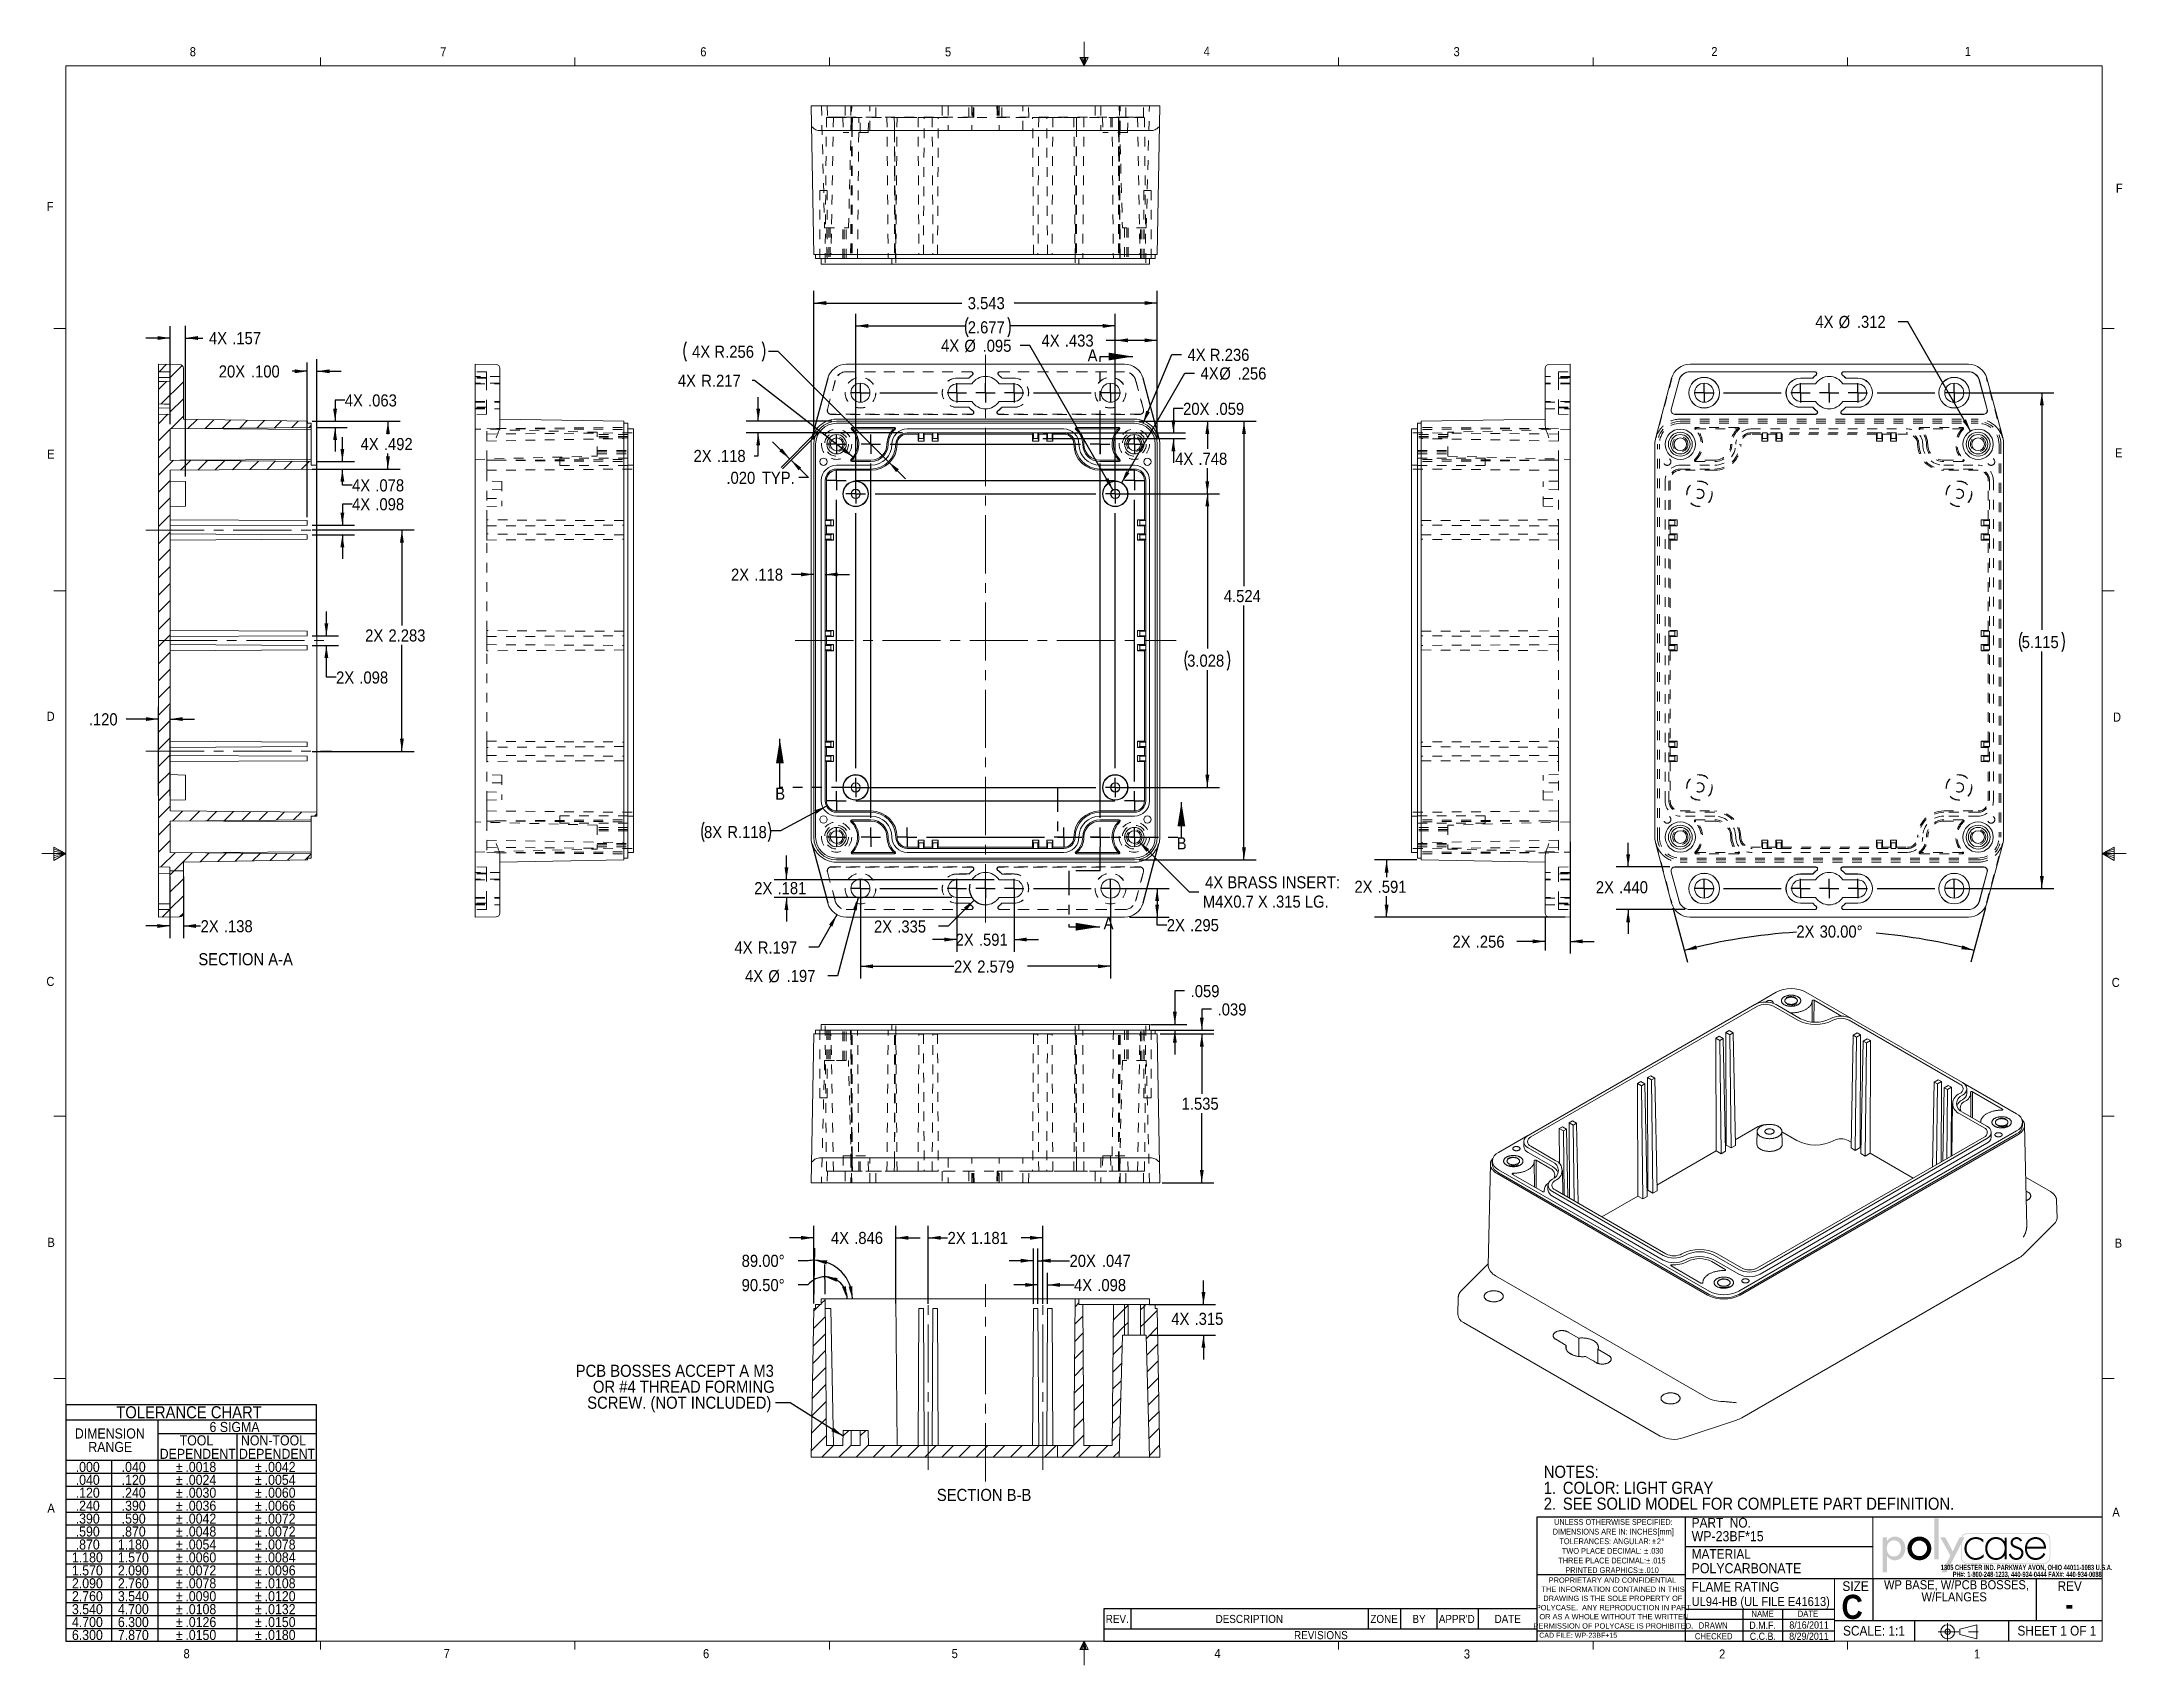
# Model space of a CAD drawing. Header units: inches. Extents: x 0.3 to 21.8, y 0.2 to 16.9.
import ezdxf

# ---------------------------------------------------------------- set-up
doc = ezdxf.new("R2010")
doc.units = ezdxf.units.IN
doc.header["$MEASUREMENT"] = 0
for name, pattern in [('SLD-Center', [0.75, 0.6, -0.05, 0.05, -0.05]), ('SLD-Dashed', [0.075, 0.05, -0.025]), ('SLD-Phantom', [0.5, 0.25, -0.05, 0.05, -0.05, 0.05, -0.05]), ('SLD-Solid', [0])]:
    doc.linetypes.add(name, pattern=pattern)
doc.layers.add('FORMAT', color=7, linetype='SLD-Solid')
doc.layers.add('SLD-0', color=7, linetype='SLD-Solid')
doc.styles.add('SLDTEXTSTYLE0', font='GOTHICB.TTF', dxfattribs={"width": 0.639595})
doc.styles.add('SLDTEXTSTYLE1', font='GOTHIC.TTF', dxfattribs={"width": 0.913})
doc.styles.add('SLDTEXTSTYLE2', font='GOTHICB.TTF', dxfattribs={"width": 0.913})
doc.styles.get("Standard").update_dxf_attribs({"font": 'GOTHIC.TTF'})
doc.dimstyles.new('SLDDIMSTYLE0', dxfattribs={"dimtxt": 0.125, "dimasz": 0.13, "dimexe": 0, "dimexo": 0.0625, "dimgap": 0.03125, "dimtad": 0, "dimtih": 1, "dimtoh": 1, "dimdec": 3, "dimrnd": 1e-09, "dimzin": 4, "dimdsep": 46, "dimtxsty": 'SLDTEXTSTYLE1', "dimsah": 1, "dimcen": 0.09, "dimadec": 0, "dimazin": 1, "dimtfac": 1, "dimtdec": 3, "dimtmove": 0, "dimatfit": 0, "dimfxl": 0, "dimfrac": 2, "dimtolj": 1, "dimtzin": 12, "dimarcsym": 0})
doc.dimstyles.new('SLDDIMSTYLE1', dxfattribs={"dimtxt": 0.125, "dimasz": 0.13, "dimexe": 0, "dimexo": 0.0625, "dimgap": 0.03125, "dimtad": 0, "dimtih": 1, "dimtoh": 1, "dimdec": 3, "dimrnd": 1e-09, "dimzin": 12, "dimdsep": 46, "dimtxsty": 'SLDTEXTSTYLE1', "dimsah": 1, "dimcen": 0.09, "dimadec": 0, "dimazin": 3, "dimtfac": 1, "dimtdec": 3, "dimtofl": 0, "dimtmove": 0, "dimatfit": 3, "dimfxl": 0, "dimfrac": 2, "dimtolj": 1, "dimtzin": 12, "dimarcsym": 0})
doc.dimstyles.new('SLDDIMSTYLE10', dxfattribs={"dimtxt": 0.125, "dimasz": 0.13, "dimexe": 0, "dimexo": 0.0625, "dimgap": 0.03125, "dimtad": 0, "dimtih": 1, "dimtoh": 1, "dimdec": 3, "dimrnd": 1e-09, "dimzin": 12, "dimdsep": 46, "dimtxsty": 'SLDTEXTSTYLE1', "dimsah": 1, "dimcen": 0, "dimadec": 0, "dimazin": 3, "dimtfac": 1, "dimtdec": 3, "dimtofl": 0, "dimtmove": 0, "dimatfit": 3, "dimfxl": 0, "dimfrac": 2, "dimtolj": 1, "dimtzin": 12, "dimarcsym": 0})
doc.dimstyles.new('SLDDIMSTYLE11', dxfattribs={"dimtxt": 0.125, "dimasz": 0.13, "dimexe": 0, "dimexo": 0.0625, "dimgap": 0.03125, "dimtad": 0, "dimtih": 1, "dimtoh": 1, "dimdec": 4, "dimzin": 4, "dimdsep": 46, "dimtxsty": 'SLDTEXTSTYLE1', "dimsah": 1, "dimcen": 0.09, "dimazin": 1, "dimtfac": 1, "dimtofl": 0, "dimtmove": 0, "dimatfit": 3, "dimfxl": 0, "dimfrac": 2, "dimtolj": 1, "dimtzin": 12, "dimarcsym": 0})
doc.dimstyles.new('SLDDIMSTYLE12', dxfattribs={"dimtxt": 0.125, "dimasz": 0.13, "dimexe": 0, "dimexo": 0.0625, "dimgap": 0.03125, "dimtad": 0, "dimtih": 1, "dimtoh": 1, "dimdec": 4, "dimzin": 4, "dimdsep": 46, "dimtxsty": 'SLDTEXTSTYLE1', "dimsah": 1, "dimcen": 0.09, "dimazin": 1, "dimtfac": 1, "dimtofl": 0, "dimtmove": 0, "dimatfit": 3, "dimfxl": 0, "dimfrac": 2, "dimtolj": 1, "dimtzin": 12, "dimarcsym": 0})
doc.dimstyles.new('SLDDIMSTYLE13', dxfattribs={"dimtxt": 0, "dimasz": 0.13, "dimexe": 0, "dimexo": 0.0625, "dimgap": 0, "dimtad": 0, "dimtih": 1, "dimtoh": 1, "dimdec": 0, "dimrnd": 1e-09, "dimzin": 0, "dimdsep": 46, "dimtxsty": 'Standard', "dimsah": 1, "dimcen": 0.09, "dimadec": 0, "dimazin": 0, "dimtfac": 0.13, "dimtdec": 0, "dimtofl": 0, "dimtmove": 0, "dimatfit": 3, "dimfxl": 0, "dimfrac": 2, "dimtolj": 1, "dimtzin": 0, "dimarcsym": 0})
doc.dimstyles.new('SLDDIMSTYLE2', dxfattribs={"dimtxt": 0.125, "dimasz": 0.13, "dimexe": 0, "dimexo": 0.0625, "dimgap": 0.03125, "dimtad": 0, "dimtih": 1, "dimtoh": 1, "dimdec": 3, "dimrnd": 1e-09, "dimzin": 12, "dimdsep": 46, "dimtxsty": 'SLDTEXTSTYLE1', "dimsah": 1, "dimcen": 0, "dimadec": 0, "dimazin": 3, "dimtfac": 1, "dimtdec": 3, "dimtofl": 0, "dimtmove": 0, "dimatfit": 3, "dimfxl": 0, "dimfrac": 2, "dimtolj": 1, "dimtzin": 12, "dimarcsym": 0})
doc.dimstyles.new('SLDDIMSTYLE3', dxfattribs={"dimtxt": 0.125, "dimasz": 0.13, "dimexe": 0, "dimexo": 0.0625, "dimgap": 0.03125, "dimtad": 0, "dimtih": 1, "dimtoh": 1, "dimdec": 3, "dimrnd": 1e-09, "dimzin": 12, "dimdsep": 46, "dimtxsty": 'SLDTEXTSTYLE1', "dimsah": 1, "dimcen": 0, "dimadec": 0, "dimazin": 3, "dimtfac": 1, "dimtdec": 3, "dimtofl": 0, "dimtmove": 1, "dimatfit": 3, "dimfxl": 0, "dimfrac": 2, "dimtolj": 1, "dimtzin": 12, "dimarcsym": 0})
doc.dimstyles.new('SLDDIMSTYLE4', dxfattribs={"dimtxt": 0.125, "dimasz": 0.13, "dimexe": 0, "dimexo": 0.0625, "dimgap": 0.03125, "dimtad": 0, "dimtih": 1, "dimtoh": 1, "dimdec": 3, "dimrnd": 1e-09, "dimzin": 12, "dimdsep": 46, "dimtxsty": 'SLDTEXTSTYLE1', "dimsah": 1, "dimcen": 0, "dimadec": 0, "dimazin": 3, "dimtfac": 1, "dimtdec": 3, "dimtofl": 0, "dimtmove": 1, "dimatfit": 3, "dimfxl": 0, "dimfrac": 2, "dimtolj": 1, "dimtzin": 12, "dimarcsym": 0})
doc.dimstyles.new('SLDDIMSTYLE5', dxfattribs={"dimtxt": 0.125, "dimasz": 0.13, "dimexe": 0, "dimexo": 0.0625, "dimgap": 0.03125, "dimtad": 0, "dimtih": 1, "dimtoh": 1, "dimdec": 3, "dimrnd": 1e-09, "dimzin": 12, "dimdsep": 46, "dimtxsty": 'SLDTEXTSTYLE1', "dimsah": 1, "dimcen": 0, "dimadec": 0, "dimazin": 3, "dimtfac": 1, "dimtdec": 3, "dimtofl": 0, "dimtmove": 0, "dimatfit": 3, "dimfxl": 0, "dimfrac": 2, "dimtolj": 1, "dimtzin": 12, "dimarcsym": 0})
doc.dimstyles.new('SLDDIMSTYLE6', dxfattribs={"dimtxt": 0.125, "dimasz": 0.13, "dimexe": 0, "dimexo": 0.0625, "dimgap": 0.03125, "dimtad": 0, "dimtih": 1, "dimtoh": 1, "dimdec": 3, "dimrnd": 1e-09, "dimzin": 12, "dimdsep": 46, "dimtxsty": 'SLDTEXTSTYLE1', "dimsah": 1, "dimcen": 0.09, "dimadec": 0, "dimazin": 3, "dimtfac": 1, "dimtdec": 3, "dimtmove": 0, "dimatfit": 0, "dimfxl": 0, "dimfrac": 2, "dimtolj": 1, "dimtzin": 12, "dimarcsym": 0})
doc.dimstyles.new('SLDDIMSTYLE7', dxfattribs={"dimtxt": 0.125, "dimasz": 0.13, "dimexe": 0, "dimexo": 0.0625, "dimgap": 0.03125, "dimtad": 0, "dimtih": 1, "dimtoh": 1, "dimdec": 0, "dimrnd": 1e-09, "dimzin": 12, "dimdsep": 46, "dimtxsty": 'SLDTEXTSTYLE1', "dimsah": 1, "dimcen": 0, "dimadec": 0, "dimazin": 3, "dimtfac": 1, "dimtdec": 3, "dimtofl": 0, "dimtmove": 0, "dimatfit": 3, "dimfxl": 0, "dimfrac": 2, "dimtolj": 1, "dimtzin": 12, "dimarcsym": 0})
doc.dimstyles.new('SLDDIMSTYLE8', dxfattribs={"dimtxt": 0.125, "dimasz": 0.13, "dimexe": 0, "dimexo": 0.0625, "dimgap": 0.03125, "dimtad": 0, "dimtih": 1, "dimtoh": 1, "dimdec": 3, "dimrnd": 1e-09, "dimzin": 12, "dimdsep": 46, "dimtxsty": 'SLDTEXTSTYLE1', "dimsah": 1, "dimcen": 0, "dimadec": 0, "dimazin": 3, "dimtfac": 1, "dimtdec": 3, "dimtofl": 0, "dimtmove": 0, "dimatfit": 3, "dimfxl": 0, "dimfrac": 2, "dimtolj": 1, "dimtzin": 12, "dimarcsym": 0})
doc.dimstyles.new('SLDDIMSTYLE9', dxfattribs={"dimtxt": 0.125, "dimasz": 0.13, "dimexe": 0, "dimexo": 0.0625, "dimgap": 0.03125, "dimtad": 0, "dimtih": 1, "dimtoh": 1, "dimdec": 3, "dimrnd": 1e-09, "dimzin": 12, "dimdsep": 46, "dimtxsty": 'SLDTEXTSTYLE1', "dimsah": 1, "dimcen": 0, "dimadec": 0, "dimazin": 3, "dimtfac": 1, "dimtdec": 3, "dimtofl": 0, "dimtmove": 0, "dimatfit": 3, "dimfxl": 0, "dimfrac": 2, "dimtolj": 1, "dimtzin": 12, "dimarcsym": 0})

msp = doc.modelspace()

# ---------------------------------------------------------------- texts
at = {"color": 7, "linetype": 'Continuous', "lineweight": 0, "char_height": 0.09375, "attachment_point": 1, "style": 'SLDTEXTSTYLE1'}
for s, insert in [('8', (1.80011, 16.85158)), ('7', (4.38324, 16.85142)), ('6', (7.0654, 16.8511)), ('5', (9.58856, 16.85056)), ('4', (12.25716, 16.8561)), ('3', (14.83413, 16.85254)), ('2', (17.49284, 16.85346)), ('1', (20.10713, 16.8552)), ('F', (21.66553, 15.44538)), ('F', (0.32424, 15.2565)), ('E', (0.32911, 12.70161)), ('E', (21.65688, 12.71509)), ('D', (0.3241, 9.99739)), ('D', (21.6359, 9.98975)), ('C', (0.32123, 7.26318)), ('C', (21.62271, 7.25259)), ('B', (0.3323, 4.57178)), ('B', (21.65336, 4.56466)), ('A', (0.33186, 1.83123)), ('A', (21.62871, 1.79005)), ('8', (1.73575, 0.33013)), ('7', (4.41847, 0.33066)), ('6', (7.09334, 0.33013)), ('5', (9.65807, 0.33089)), ('4', (12.36796, 0.33089)), ('3', (14.94054, 0.3269)), ('2', (17.57296, 0.3269)), ('1', (20.20229, 0.3269))]:
    msp.add_mtext(s, dxfattribs=dict(at, insert=insert))
at = {"color": 7, "linetype": 'Continuous', "char_height": 0.125, "attachment_point": 1, "style": 'SLDTEXTSTYLE1'}
for s, insert in [('A', (11.06005, 13.73551)), ('B', (7.8385, 9.21466)), ('B', (11.97964, 8.70263)), ('A', (11.22548, 7.87917))]:
    msp.add_mtext(s, dxfattribs=dict(at, insert=insert))
at = {"layer": 'FORMAT', "color": 7}
for s, insert, char_height, attachment_point, style in [('WP-23BF*15', (17.29014, 1.54662), 0.104167, 1, 'SLDTEXTSTYLE1'), ('PART  NO.', (17.29014, 1.68362), 0.1, 1, 'SLDTEXTSTYLE1'), ('MATERIAL', (17.29014, 1.36111), 0.1, 1, 'SLDTEXTSTYLE1'), ('POLYCARBONATE', (17.29014, 1.21659), 0.1041667, 1, 'SLDTEXTSTYLE1'), ('UL94-HB (UL FILE E41613)', (17.29014, 0.86794), 0.09375, 1, 'SLDTEXTSTYLE1'), ('FLAME RATING', (17.29014, 1.02188), 0.1, 1, 'SLDTEXTSTYLE1'), ('C', (18.83513, 0.89052), 0.25, 1, 'SLDTEXTSTYLE2'), ('SIZE', (18.84491, 1.02963), 0.1, 1, 'SLDTEXTSTYLE1'), ('REV', (21.0636, 1.03051), 0.1, 1, 'SLDTEXTSTYLE1'), ('NAME', (18.02193, 0.72632), 0.065, 2, 'SLDTEXTSTYLE1'), ('DATE', (18.48943, 0.72632), 0.065, 2, 'SLDTEXTSTYLE1'), ('-', (21.18699, 0.89054), 0.2, 2, 'SLDTEXTSTYLE2'), ('CAD FILE: WP-23BF+15', (15.7175, 0.49897), 0.0520833, 1, 'SLDTEXTSTYLE1'), ('CHECKED', (17.32305, 0.49519), 0.065, 1, 'SLDTEXTSTYLE1'), ('DRAWN', (17.36238, 0.60592), 0.065, 1, 'SLDTEXTSTYLE1'), ('D.M.F.', (18.02201, 0.61376), 0.075, 2, 'SLDTEXTSTYLE1'), ('C.C.B.', (18.02402, 0.49945), 0.075, 2, 'SLDTEXTSTYLE1'), ('8/29/2011', (18.49958, 0.50018), 0.075, 2, 'SLDTEXTSTYLE1'), ('8/16/2011', (18.50132, 0.61592), 0.075, 2, 'SLDTEXTSTYLE1'), ('SCALE: 1:1', (18.85157, 0.56945), 0.1, 1, 'SLDTEXTSTYLE1'), ('SHEET 1 OF 1', (20.65008, 0.56978), 0.1, 1, 'SLDTEXTSTYLE1')]:
    msp.add_mtext(s, dxfattribs=dict(at, insert=insert, char_height=char_height, attachment_point=attachment_point, style=style))
at = {"layer": 'SLD-0', "char_height": 0.125, "attachment_point": 2, "style": 'SLDTEXTSTYLE1'}
for s, insert in [('SECTION A-A', (2.37624, 7.50768)), ('SECTION B-B', (9.99247, 1.98261))]:
    msp.add_mtext(s, dxfattribs=dict(at, insert=insert))

# ---------------------------------------------------------------- blocks, each defined once
blk = doc.blocks.new('ThirdAngleProjectionBlock')
at = {"color": 7, "linetype": 'SLD-Center', "lineweight": 0}
for p, q in [((0, 0.253), (1.202, 0.253)), ((0.275, 0.506), (0.275, 0))]:
    blk.add_line(p, q, dxfattribs=at)
at = {"color": 7, "linetype": 'SLD-Solid', "lineweight": 0}
for p, q in [((0.632, 0.332), (1.13, 0.459)), ((0.632, 0.332), (0.632, 0.174)), ((0.632, 0.174), (1.13, 0.048)), ((1.13, 0.459), (1.13, 0.048))]:
    blk.add_line(p, q, dxfattribs=at)
for radius in [0.206, 0.0789]:
    blk.add_circle((0.275, 0.253), radius, dxfattribs=at)
blk = doc.blocks.new('SW_NOTE_0')
at = {"color": 0, "linetype": 'Continuous', "lineweight": 0, "char_height": 0.055, "attachment_point": 2, "style": 'SLDTEXTSTYLE0'}
for s, insert in [('1305 CHESTER IND. PARKWAY AVON, OHIO 44011-1083 U.S.A. ', (0.75, 0.07)), ('PH#: 1-800-248-1233, 440-934-0444 FAX#: 440-934-0088', (0.756, -0.001))]:
    blk.add_mtext(s, dxfattribs=dict(at, insert=insert))
blk = doc.blocks.new('Block2')
at = {"linetype": 'Continuous'}
blk.add_hatch(color=7, dxfattribs=at).paths.add_polyline_path([(1.559, 0.355), (1.559, 1.505), (1.44, 1.505), (1.44, 0.355)], flags=0)
h = blk.add_hatch(color=7, dxfattribs=at)
edge = h.paths.add_edge_path(flags=0)
edge.add_spline(control_points=[(0.122, 0.452), (0.17, 0.382), (0.245, 0.334), (0.333, 0.334)], knot_values=[4, 4, 4, 4, 5, 5, 5, 5], weights=[1, 1, 1, 1], degree=3, periodic=0)
edge.add_spline(control_points=[(0.333, 0.334), (0.523, 0.334), (0.629, 0.492), (0.629, 0.669)], knot_values=[3, 3, 3, 3, 4, 4, 4, 4], weights=[1, 1, 1, 1], degree=3, periodic=0)
edge.add_spline(control_points=[(0.629, 0.669), (0.629, 0.839), (0.517, 0.994), (0.338, 0.994)], knot_values=[2, 2, 2, 2, 3, 3, 3, 3], weights=[1, 1, 1, 1], degree=3, periodic=0)
edge.add_spline(control_points=[(0.338, 0.994), (0.245, 0.994), (0.171, 0.946), (0.122, 0.872)], knot_values=[1, 1, 1, 1, 2, 2, 2, 2], weights=[1, 1, 1, 1], degree=3, periodic=0)
edge.add_line((0.122, 0.872), (0.119, 0.872))
edge.add_line((0.119, 0.872), (0.119, 0.975))
edge.add_line((0.119, 0.975), (0, 0.975))
edge.add_line((0, 0.975), (0, 0))
edge.add_line((0, 0), (0.119, 0))
edge.add_line((0.119, 0), (0.119, 0.452))
edge.add_line((0.119, 0.452), (0.122, 0.452))
edge = h.paths.add_edge_path(flags=0)
edge.add_spline(control_points=[(0.113, 0.665), (0.113, 0.78), (0.185, 0.888), (0.309, 0.888), (0.437, 0.888), (0.51, 0.786), (0.51, 0.665)], knot_values=[0, 0, 0, 0, 1, 1, 1, 2, 2, 2, 2], weights=[1, 1, 1, 1, 1, 1, 1], degree=3, periodic=0)
edge.add_spline(control_points=[(0.51, 0.665), (0.51, 0.543), (0.439, 0.44), (0.309, 0.44), (0.183, 0.44), (0.113, 0.549), (0.113, 0.665)], knot_values=[2, 2, 2, 2, 3, 3, 3, 4, 4, 4, 4], weights=[1, 1, 1, 1, 1, 1, 1], degree=3, periodic=0)
h = blk.add_hatch(color=7, dxfattribs=at)
edge = h.paths.add_edge_path(flags=0)
edge.add_spline(control_points=[(0.69, 0.664), (0.69, 0.477), (0.836, 0.334), (1.022, 0.334), (1.207, 0.334), (1.353, 0.477), (1.353, 0.664)], knot_values=[0, 0, 0, 0, 1, 1, 1, 2, 2, 2, 2], weights=[1, 1, 1, 1, 1, 1, 1], degree=3, periodic=0)
edge.add_spline(control_points=[(1.353, 0.664), (1.353, 0.851), (1.207, 0.994), (1.022, 0.994), (0.836, 0.994), (0.69, 0.851), (0.69, 0.664)], knot_values=[2, 2, 2, 2, 3, 3, 3, 4, 4, 4, 4], weights=[1, 1, 1, 1, 1, 1, 1], degree=3, periodic=0)
edge = h.paths.add_edge_path(flags=0)
edge.add_spline(control_points=[(1.234, 0.664), (1.234, 0.547), (1.139, 0.448), (1.022, 0.448), (0.904, 0.448), (0.81, 0.547), (0.81, 0.664)], knot_values=[0, 0, 0, 0, 1, 1, 1, 2, 2, 2, 2], weights=[1, 1, 1, 1, 1, 1, 1], degree=3, periodic=0)
edge.add_spline(control_points=[(0.81, 0.664), (0.81, 0.782), (0.904, 0.88), (1.022, 0.88), (1.139, 0.88), (1.234, 0.782), (1.234, 0.664)], knot_values=[2, 2, 2, 2, 3, 3, 3, 4, 4, 4, 4], weights=[1, 1, 1, 1, 1, 1, 1], degree=3, periodic=0)
h = blk.add_hatch(color=7, dxfattribs=at)
edge = h.paths.add_edge_path(flags=0)
edge.add_spline(control_points=[(4.669, 0.413), (4.669, 0.316), (4.59, 0.237), (4.493, 0.237)], knot_values=[7, 7, 7, 7, 8, 8, 8, 8], weights=[1, 1, 1, 1], degree=3, periodic=0)
edge.add_line((4.493, 0.237), (2.356, 0.237))
edge.add_spline(control_points=[(2.356, 0.237), (2.259, 0.237), (2.18, 0.316), (2.18, 0.413)], knot_values=[1, 1, 1, 1, 2, 2, 2, 2], weights=[1, 1, 1, 1], degree=3, periodic=0)
edge.add_line((2.18, 0.413), (2.18, 0.781))
edge.add_line((2.18, 0.781), (1.778, 0))
edge.add_line((1.778, 0), (1.643, 0))
edge.add_line((1.643, 0), (1.887, 0.461))
edge.add_line((1.887, 0.461), (1.603, 0.975))
edge.add_line((1.603, 0.975), (1.742, 0.975))
edge.add_line((1.742, 0.975), (1.952, 0.582))
edge.add_line((1.952, 0.582), (2.146, 0.975))
edge.add_line((2.146, 0.975), (2.192, 0.975))
edge.add_spline(control_points=[(2.192, 0.975), (2.218, 1.041), (2.282, 1.087), (2.356, 1.087)], knot_values=[3.233464, 3.233464, 3.233464, 3.233464, 4, 4, 4, 4], weights=[1, 1, 1, 1], degree=3, periodic=0)
edge.add_line((2.356, 1.087), (4.493, 1.087))
edge.add_spline(control_points=[(4.493, 1.087), (4.59, 1.087), (4.669, 1.008), (4.669, 0.911)], knot_values=[5, 5, 5, 5, 6, 6, 6, 6], weights=[1, 1, 1, 1], degree=3, periodic=0)
edge.add_line((4.669, 0.911), (4.669, 0.413))
edge = h.paths.add_edge_path(flags=0)
edge.add_line((2.215, 0.975), (2.28, 0.975))
edge.add_line((2.28, 0.975), (2.201, 0.821))
edge.add_line((2.201, 0.821), (2.201, 0.413))
edge.add_spline(control_points=[(2.201, 0.413), (2.201, 0.327), (2.271, 0.258), (2.356, 0.258)], knot_values=[2, 2, 2, 2, 3, 3, 3, 3], weights=[1, 1, 1, 1], degree=3, periodic=0)
edge.add_line((2.356, 0.258), (4.493, 0.258))
edge.add_spline(control_points=[(4.493, 0.258), (4.579, 0.258), (4.649, 0.327), (4.649, 0.413)], knot_values=[4, 4, 4, 4, 5, 5, 5, 5], weights=[1, 1, 1, 1], degree=3, periodic=0)
edge.add_line((4.649, 0.413), (4.649, 0.911))
edge.add_spline(control_points=[(4.649, 0.911), (4.649, 0.997), (4.579, 1.066), (4.493, 1.066)], knot_values=[6, 6, 6, 6, 7, 7, 7, 7], weights=[1, 1, 1, 1], degree=3, periodic=0)
edge.add_line((4.493, 1.066), (2.356, 1.066))
edge.add_spline(control_points=[(2.356, 1.066), (2.293, 1.066), (2.239, 1.029), (2.215, 0.975)], knot_values=[0, 0, 0, 0, 0.732403, 0.732403, 0.732403, 0.732403], weights=[1, 1, 1, 1], degree=3, periodic=0)
h = blk.add_hatch(color=7, dxfattribs=at)
edge = h.paths.add_edge_path(flags=0)
edge.add_spline(control_points=[(2.806, 0.905), (2.745, 0.957), (2.672, 0.98), (2.593, 0.98)], knot_values=[8, 8, 8, 8, 9, 9, 9, 9], weights=[1, 1, 1, 1], degree=3, periodic=0)
edge.add_spline(control_points=[(2.593, 0.98), (2.413, 0.98), (2.278, 0.84), (2.278, 0.662)], knot_values=[7, 7, 7, 7, 8, 8, 8, 8], weights=[1, 1, 1, 1], degree=3, periodic=0)
edge.add_spline(control_points=[(2.278, 0.662), (2.278, 0.484), (2.41, 0.342), (2.592, 0.342)], knot_values=[6, 6, 6, 6, 7, 7, 7, 7], weights=[1, 1, 1, 1], degree=3, periodic=0)
edge.add_spline(control_points=[(2.592, 0.342), (2.674, 0.342), (2.752, 0.372), (2.814, 0.427)], knot_values=[5, 5, 5, 5, 6, 6, 6, 6], weights=[1, 1, 1, 1], degree=3, periodic=0)
edge.add_line((2.814, 0.427), (2.814, 0.507))
edge.add_spline(control_points=[(2.814, 0.507), (2.759, 0.44), (2.676, 0.398), (2.589, 0.398)], knot_values=[3, 3, 3, 3, 4, 4, 4, 4], weights=[1, 1, 1, 1], degree=3, periodic=0)
edge.add_spline(control_points=[(2.589, 0.398), (2.445, 0.398), (2.337, 0.523), (2.337, 0.662)], knot_values=[2, 2, 2, 2, 3, 3, 3, 3], weights=[1, 1, 1, 1], degree=3, periodic=0)
edge.add_spline(control_points=[(2.337, 0.662), (2.337, 0.802), (2.446, 0.925), (2.59, 0.925)], knot_values=[1, 1, 1, 1, 2, 2, 2, 2], weights=[1, 1, 1, 1], degree=3, periodic=0)
edge.add_spline(control_points=[(2.59, 0.925), (2.678, 0.925), (2.748, 0.889), (2.806, 0.825)], knot_values=[0, 0, 0, 0, 1, 1, 1, 1], weights=[1, 1, 1, 1], degree=3, periodic=0)
edge.add_line((2.806, 0.825), (2.806, 0.905))
h = blk.add_hatch(color=7, dxfattribs=at)
edge = h.paths.add_edge_path(flags=0)
edge.add_spline(control_points=[(3.392, 0.861), (3.34, 0.938), (3.25, 0.98), (3.156, 0.98)], knot_values=[6, 6, 6, 6, 7, 7, 7, 7], weights=[1, 1, 1, 1], degree=3, periodic=0)
edge.add_spline(control_points=[(3.156, 0.98), (2.972, 0.98), (2.857, 0.844), (2.857, 0.665)], knot_values=[5, 5, 5, 5, 6, 6, 6, 6], weights=[1, 1, 1, 1], degree=3, periodic=0)
edge.add_spline(control_points=[(2.857, 0.665), (2.857, 0.486), (2.973, 0.342), (3.159, 0.342)], knot_values=[4, 4, 4, 4, 5, 5, 5, 5], weights=[1, 1, 1, 1], degree=3, periodic=0)
edge.add_spline(control_points=[(3.159, 0.342), (3.249, 0.342), (3.347, 0.387), (3.392, 0.465)], knot_values=[3, 3, 3, 3, 4, 4, 4, 4], weights=[1, 1, 1, 1], degree=3, periodic=0)
edge.add_line((3.392, 0.465), (3.395, 0.465))
edge.add_line((3.395, 0.465), (3.395, 0.355))
edge.add_line((3.395, 0.355), (3.454, 0.355))
edge.add_line((3.454, 0.355), (3.454, 0.967))
edge.add_line((3.454, 0.967), (3.395, 0.967))
edge.add_line((3.395, 0.967), (3.395, 0.861))
edge.add_line((3.395, 0.861), (3.392, 0.861))
edge = h.paths.add_edge_path(flags=0)
edge.add_spline(control_points=[(3.398, 0.672), (3.398, 0.525), (3.314, 0.397), (3.157, 0.397), (3.009, 0.397), (2.916, 0.525), (2.916, 0.665)], knot_values=[0, 0, 0, 0, 1, 1, 1, 2, 2, 2, 2], weights=[1, 1, 1, 1, 1, 1, 1], degree=3, periodic=0)
edge.add_spline(control_points=[(2.916, 0.665), (2.916, 0.798), (3.013, 0.925), (3.153, 0.925), (3.302, 0.925), (3.398, 0.814), (3.398, 0.672)], knot_values=[2, 2, 2, 2, 3, 3, 3, 4, 4, 4, 4], weights=[1, 1, 1, 1, 1, 1, 1], degree=3, periodic=0)
h = blk.add_hatch(color=7, dxfattribs=at)
edge = h.paths.add_edge_path(flags=0)
edge.add_spline(control_points=[(3.731, 0.98), (3.793, 0.98), (3.861, 0.939), (3.887, 0.882)], knot_values=[11, 11, 11, 11, 12, 12, 12, 12], weights=[1, 1, 1, 1], degree=3, periodic=0)
edge.add_line((3.887, 0.882), (3.836, 0.856))
edge.add_spline(control_points=[(3.836, 0.856), (3.816, 0.898), (3.776, 0.925), (3.728, 0.925)], knot_values=[0, 0, 0, 0, 1, 1, 1, 1], weights=[1, 1, 1, 1], degree=3, periodic=0)
edge.add_spline(control_points=[(3.728, 0.925), (3.677, 0.925), (3.624, 0.882), (3.624, 0.829)], knot_values=[1, 1, 1, 1, 2, 2, 2, 2], weights=[1, 1, 1, 1], degree=3, periodic=0)
edge.add_spline(control_points=[(3.624, 0.829), (3.624, 0.682), (3.922, 0.754), (3.922, 0.533)], knot_values=[2, 2, 2, 2, 3, 3, 3, 3], weights=[1, 1, 1, 1], degree=3, periodic=0)
edge.add_spline(control_points=[(3.922, 0.533), (3.922, 0.42), (3.834, 0.342), (3.724, 0.342)], knot_values=[3, 3, 3, 3, 4, 4, 4, 4], weights=[1, 1, 1, 1], degree=3, periodic=0)
edge.add_spline(control_points=[(3.724, 0.342), (3.622, 0.342), (3.539, 0.404), (3.514, 0.503)], knot_values=[4, 4, 4, 4, 5, 5, 5, 5], weights=[1, 1, 1, 1], degree=3, periodic=0)
edge.add_line((3.514, 0.503), (3.572, 0.522))
edge.add_spline(control_points=[(3.572, 0.522), (3.595, 0.449), (3.644, 0.397), (3.724, 0.397)], knot_values=[6, 6, 6, 6, 7, 7, 7, 7], weights=[1, 1, 1, 1], degree=3, periodic=0)
edge.add_spline(control_points=[(3.724, 0.397), (3.801, 0.397), (3.862, 0.458), (3.862, 0.535)], knot_values=[7, 7, 7, 7, 8, 8, 8, 8], weights=[1, 1, 1, 1], degree=3, periodic=0)
edge.add_spline(control_points=[(3.862, 0.535), (3.862, 0.611), (3.804, 0.635), (3.743, 0.656)], knot_values=[8, 8, 8, 8, 9, 9, 9, 9], weights=[1, 1, 1, 1], degree=3, periodic=0)
edge.add_spline(control_points=[(3.743, 0.656), (3.659, 0.686), (3.564, 0.722), (3.564, 0.825)], knot_values=[9, 9, 9, 9, 10, 10, 10, 10], weights=[1, 1, 1, 1], degree=3, periodic=0)
edge.add_spline(control_points=[(3.564, 0.825), (3.564, 0.918), (3.642, 0.98), (3.731, 0.98)], knot_values=[10, 10, 10, 10, 11, 11, 11, 11], weights=[1, 1, 1, 1], degree=3, periodic=0)
h = blk.add_hatch(color=7, dxfattribs=at)
edge = h.paths.add_edge_path(flags=0)
edge.add_spline(control_points=[(4.554, 0.656), (4.555, 0.832), (4.445, 0.98), (4.26, 0.98)], knot_values=[6, 6, 6, 6, 7, 7, 7, 7], weights=[1, 1, 1, 1], degree=3, periodic=0)
edge.add_spline(control_points=[(4.26, 0.98), (4.081, 0.98), (3.963, 0.833), (3.963, 0.662)], knot_values=[5, 5, 5, 5, 6, 6, 6, 6], weights=[1, 1, 1, 1], degree=3, periodic=0)
edge.add_spline(control_points=[(3.963, 0.662), (3.963, 0.489), (4.078, 0.342), (4.26, 0.342)], knot_values=[4, 4, 4, 4, 5, 5, 5, 5], weights=[1, 1, 1, 1], degree=3, periodic=0)
edge.add_spline(control_points=[(4.26, 0.342), (4.38, 0.342), (4.478, 0.401), (4.534, 0.507)], knot_values=[3, 3, 3, 3, 4, 4, 4, 4], weights=[1, 1, 1, 1], degree=3, periodic=0)
edge.add_line((4.534, 0.507), (4.484, 0.537))
edge.add_spline(control_points=[(4.484, 0.537), (4.44, 0.454), (4.363, 0.398), (4.268, 0.398)], knot_values=[1, 1, 1, 1, 2, 2, 2, 2], weights=[1, 1, 1, 1], degree=3, periodic=0)
edge.add_spline(control_points=[(4.268, 0.398), (4.126, 0.398), (4.019, 0.501), (4.023, 0.656)], knot_values=[0, 0, 0, 0, 1, 1, 1, 1], weights=[1, 1, 1, 1], degree=3, periodic=0)
edge.add_line((4.023, 0.656), (4.554, 0.656))
edge = h.paths.add_edge_path(flags=0)
edge.add_spline(control_points=[(4.023, 0.712), (4.033, 0.827), (4.136, 0.925), (4.261, 0.925)], knot_values=[1, 1, 1, 1, 2, 2, 2, 2], weights=[1, 1, 1, 1], degree=3, periodic=0)
edge.add_spline(control_points=[(4.261, 0.925), (4.387, 0.925), (4.48, 0.824), (4.494, 0.712)], knot_values=[0, 0, 0, 0, 1, 1, 1, 1], weights=[1, 1, 1, 1], degree=3, periodic=0)
edge.add_line((4.494, 0.712), (4.023, 0.712))
blk = doc.blocks.new('POLYCASE LOGO')
at = {"color": 7, "linetype": 'Continuous', "xscale": 0.37, "yscale": 0.37, "zscale": 0.37}
blk.add_blockref('Block2', (0.101, -0.571), dxfattribs=at)
at = {"color": 7, "linetype": 'Continuous', "lineweight": 0}
blk.add_blockref('SW_NOTE_0', (0.835, -0.564), dxfattribs=at)
blk = doc.blocks.new('SW_NOTE_1')
at = {"layer": 'SLD-0', "color": 0, "char_height": 0.125, "attachment_point": 1, "style": 'SLDTEXTSTYLE1'}
for s, insert in [('NOTES:', (0, 0.16)), ('2.', (0, -0.169)), ('1.', (0, -0.005)), ('SEE SOLID MODEL FOR COMPLETE PART DEFINITION.', (0.197, -0.169)), ('COLOR: LIGHT GRAY', (0.197, -0.005))]:
    blk.add_mtext(s, dxfattribs=dict(at, insert=insert))
blk = doc.blocks.new('SW_NOTE_2')
at = {"layer": 'FORMAT', "color": 0, "char_height": 0.06, "attachment_point": 2, "style": 'SLDTEXTSTYLE1'}
for s, insert in [('UNLESS OTHERWISE SPECIFIED:', (0.567, 0.077)), ('DIMENSIONS ARE IN: INCHES[mm]', (0.565, -0.023)), ('TOLERANCES: ANGULAR: ', (0.481, -0.122)), ('%%p', (0.986, -0.122)), ('2', (1.037, -0.122)), ('%%d', (1.077, -0.122)), ('THREE PLACE DECIMAL: ', (0.451, -0.321)), ('TWO PLACE DECIMAL: ', (0.448, -0.221)), ('PRINTED GRAPHICS: ', (0.456, -0.42)), ('%%p', (0.857, -0.42)), ('%%p', (0.905, -0.221)), ('.010', (0.962, -0.42)), ('%%p', (0.926, -0.321)), ('.030', (1.01, -0.221)), ('.015', (1.031, -0.321))]:
    blk.add_mtext(s, dxfattribs=dict(at, insert=insert))
blk = doc.blocks.new('SW_NOTE_3')
at = {"layer": 'FORMAT', "color": 0, "attachment_point": 2, "style": 'SLDTEXTSTYLE1'}
for s, insert, char_height in [('WP BASE, W/PCB BOSSES, ', (0.765, 0.12), 0.09375), ('W/FLANGES', (0.741, -0.005), 0.0937)]:
    blk.add_mtext(s, dxfattribs=dict(at, insert=insert, char_height=char_height))
blk = doc.blocks.new('SW_NOTE_4')
at = {"layer": 'FORMAT', "color": 0, "char_height": 0.055, "attachment_point": 2, "style": 'SLDTEXTSTYLE1'}
for s, insert in [('PROPRIETARY AND CONFIDENTIAL', (0.583, 0.07)), ('POLYCASE.  ANY REPRODUCTION IN PART ', (0.593, -0.213)), ('THE INFORMATION CONTAINED IN THIS', (0.589, -0.024)), ('DRAWING IS THE SOLE PROPERTY OF', (0.587, -0.118)), ('PERMISSION OF POLYCASE IS PROHIBITED.', (0.592, -0.402)), ('OR AS A WHOLE WITHOUT THE WRITTEN ', (0.598, -0.307))]:
    blk.add_mtext(s, dxfattribs=dict(at, insert=insert))
blk = doc.blocks.new('SW_TABLEANNOTATION_0')
at = {"layer": 'SLD-0', "color": 0}
for p, q in [((0, 0), (0, -2.439)), ((2.583, 0), (0, 0)), ((2.583, -2.439), (2.583, 0)), ((0, -0.156), (2.583, -0.156)), ((0.948, -0.156), (0.948, -2.439)), ((0.948, -0.298), (2.583, -0.298)), ((1.764, -0.298), (1.764, -2.439)), ((0, -0.572), (2.583, -0.572)), ((0.471, -0.572), (0.471, -2.439)), ((0, -0.706), (2.583, -0.706)), ((0, -0.839), (2.583, -0.839)), ((0, -0.972), (2.583, -0.972)), ((0, -1.106), (2.583, -1.106)), ((0, -1.239), (2.583, -1.239)), ((0, -1.372), (2.583, -1.372)), ((0, -1.506), (2.583, -1.506)), ((0, -1.639), (2.583, -1.639)), ((0, -1.773), (2.583, -1.773)), ((0, -1.906), (2.583, -1.906)), ((0, -2.039), (2.583, -2.039)), ((0, -2.173), (2.583, -2.173)), ((0, -2.306), (2.583, -2.306)), ((0, -2.439), (2.583, -2.439))]:
    blk.add_line(p, q, dxfattribs=at)
at = {"layer": 'SLD-0', "color": 0, "attachment_point": 1, "style": 'SLDTEXTSTYLE1'}
for s, insert, char_height in [('TOLERANCE CHART', (0.519, -0.015), 0.125), ('6 SIGMA', (1.481, -0.177), 0.1042), ('DIMENSION ', (0.092, -0.244), 0.1042), ('RANGE', (0.231, -0.383), 0.1042), ('TOOL', (1.173, -0.315), 0.1042), ('NON-TOOL', (1.805, -0.315), 0.1042), ('.000', (0.101, -0.589), 0.1042), ('.040', (0.575, -0.589), 0.1042), ('DEPENDENT', (0.967, -0.454), 0.1042), ('%%p', (1.133, -0.589), 0.1042), ('.0018', (1.232, -0.589), 0.1042), ('DEPENDENT', (1.785, -0.454), 0.1042), ('%%p', (1.951, -0.589), 0.1042), ('.0042', (2.05, -0.589), 0.1042), ('.040', (0.101, -0.722), 0.1042), ('.120', (0.101, -0.855), 0.1042), ('.120', (0.575, -0.722), 0.1042), ('.240', (0.575, -0.855), 0.1042), ('%%p', (1.133, -0.722), 0.1042), ('.0024', (1.232, -0.722), 0.1042), ('.0030', (1.232, -0.855), 0.1042), ('%%p', (1.951, -0.722), 0.1042), ('.0054', (2.05, -0.722), 0.1042), ('.0060', (2.05, -0.855), 0.1042), ('.240', (0.101, -0.989), 0.1042), ('.390', (0.575, -0.989), 0.1042), ('%%p', (1.133, -0.855), 0.1042), ('%%p', (1.133, -0.989), 0.1042), ('.0036', (1.232, -0.989), 0.1042), ('%%p', (1.951, -0.855), 0.1042), ('%%p', (1.951, -0.989), 0.1042), ('.0066', (2.05, -0.989), 0.1042), ('.390', (0.101, -1.122), 0.1042), ('.590', (0.101, -1.255), 0.1042), ('.590', (0.575, -1.122), 0.1042), ('.870', (0.575, -1.255), 0.1042), ('%%p', (1.133, -1.122), 0.1042), ('%%p', (1.133, -1.255), 0.1042), ('.0042', (1.232, -1.122), 0.1042), ('.0048', (1.232, -1.255), 0.1042), ('%%p', (1.951, -1.122), 0.1042), ('%%p', (1.951, -1.255), 0.1042), ('.0072', (2.05, -1.122), 0.1042), ('.0072', (2.05, -1.255), 0.1042), ('.870', (0.101, -1.389), 0.1042), ('1.180', (0.536, -1.389), 0.1042), ('%%p', (1.133, -1.389), 0.1042), ('.0054', (1.232, -1.389), 0.1042), ('%%p', (1.951, -1.389), 0.1042), ('.0078', (2.05, -1.389), 0.1042), ('1.180', (0.062, -1.522), 0.1042), ('1.570', (0.062, -1.656), 0.1042), ('2.090', (0.536, -1.656), 0.1042), ('1.570', (0.536, -1.522), 0.1042), ('%%p', (1.133, -1.522), 0.1042), ('%%p', (1.133, -1.656), 0.1042), ('.0060', (1.232, -1.522), 0.1042), ('.0072', (1.232, -1.656), 0.1042), ('%%p', (1.951, -1.522), 0.1042), ('%%p', (1.951, -1.656), 0.1042), ('.0084', (2.05, -1.522), 0.1042), ('.0096', (2.05, -1.656), 0.1042), ('2.090', (0.062, -1.789), 0.1042), ('2.760', (0.062, -1.922), 0.1042), ('3.540', (0.536, -1.922), 0.1042), ('2.760', (0.536, -1.789), 0.1042), ('%%p', (1.133, -1.789), 0.1042), ('.0078', (1.232, -1.789), 0.1042), ('.0090', (1.232, -1.922), 0.1042), ('%%p', (1.951, -1.789), 0.1042), ('.0108', (2.05, -1.789), 0.1042), ('.0120', (2.05, -1.922), 0.1042), ('3.540', (0.062, -2.056), 0.1042), ('4.700', (0.536, -2.056), 0.1042), ('%%p', (1.133, -1.922), 0.1042), ('%%p', (1.133, -2.056), 0.1042), ('.0108', (1.232, -2.056), 0.1042), ('%%p', (1.951, -1.922), 0.1042), ('%%p', (1.951, -2.056), 0.1042), ('.0132', (2.05, -2.056), 0.1042), ('4.700', (0.062, -2.189), 0.1042), ('6.300', (0.062, -2.322), 0.1042), ('6.300', (0.536, -2.189), 0.1042), ('7.870', (0.536, -2.322), 0.1042), ('%%p', (1.133, -2.189), 0.1042), ('%%p', (1.133, -2.322), 0.1042), ('.0126', (1.232, -2.189), 0.1042), ('.0150', (1.232, -2.322), 0.1042), ('%%p', (1.951, -2.189), 0.1042), ('%%p', (1.951, -2.322), 0.1042), ('.0150', (2.05, -2.189), 0.1042), ('.0180', (2.05, -2.322), 0.1042)]:
    blk.add_mtext(s, dxfattribs=dict(at, insert=insert, char_height=char_height))
blk = doc.blocks.new('SW_TABLEANNOTATION_1')
at = {"layer": 'SLD-0', "color": 0}
for p, q in [((0, 0), (0, -0.333)), ((4.472, 0), (0, 0)), ((4.472, -0.333), (4.472, 0)), ((0, -0.204), (4.472, -0.204)), ((0.278, 0), (0.278, -0.204)), ((2.729, 0), (2.729, -0.204)), ((3.062, 0), (3.062, -0.204)), ((3.435, 0), (3.435, -0.204)), ((3.863, 0), (3.863, -0.204)), ((0, -0.333), (4.472, -0.333))]:
    blk.add_line(p, q, dxfattribs=at)
at = {"layer": 'SLD-0', "color": 0, "attachment_point": 1, "style": 'SLDTEXTSTYLE1'}
for s, insert, char_height in [('REV.', (0.021, -0.061), 0.0833), ('DESCRIPTION', (1.154, -0.061), 0.08333), ('ZONE', (2.75, -0.061), 0.0833), ('BY', (3.184, -0.061), 0.0833), ("APPR'D", (3.456, -0.061), 0.0833), ('DATE', (4.031, -0.061), 0.0833), ('REVISIONS', (1.963, -0.228), 0.0833)]:
    blk.add_mtext(s, dxfattribs=dict(at, insert=insert, char_height=char_height))
blk = doc.blocks.new('*D11')
at = {"layer": 'SLD-0'}
for p, q in [((7.987, 12.607), (7.81, 12.783)), ((8.269, 12.888), (7.899, 12.518)), ((8.283, 12.874), (7.913, 12.504)), ((8.001, 12.593), (8.181, 12.412)), ((8.181, 12.412), (8.081, 12.412))]:
    blk.add_line(p, q, dxfattribs=at)
for points in [[(7.987, 12.607), (7.909, 12.713), (7.881, 12.684)], [(8.001, 12.593), (8.079, 12.487), (8.107, 12.515)]]:
    blk.add_solid(points, dxfattribs=at)
at = {"layer": 'SLD-0', "char_height": 0.125, "attachment_point": 1, "style": 'SLDTEXTSTYLE1'}
for s, insert in [('.020', (7.335, 12.473)), (' TYP.', (7.658, 12.473))]:
    blk.add_mtext(s, dxfattribs=dict(at, insert=insert))
blk = doc.blocks.new('*D12')
at = {"layer": 'SLD-0'}
for p, q in [((11.592, 12.993), (12.798, 12.993)), ((12.673, 12.993), (12.673, 11.292)), ((12.673, 8.469), (12.673, 11.094)), ((11.592, 8.469), (12.798, 8.469))]:
    blk.add_line(p, q, dxfattribs=at)
for points in [[(12.673, 12.993), (12.653, 12.863), (12.693, 12.863)], [(12.673, 8.469), (12.693, 8.599), (12.653, 8.599)]]:
    blk.add_solid(points, dxfattribs=at)
at = {"layer": 'SLD-0', "insert": (12.465, 11.253), "char_height": 0.125, "attachment_point": 1, "style": 'SLDTEXTSTYLE1'}
blk.add_mtext('4.524', dxfattribs=at)
blk = doc.blocks.new('*D13')
at = {"layer": 'SLD-0'}
for p, q in [((8.235, 12.807), (8.235, 14.338)), ((8.235, 14.213), (9.762, 14.213)), ((11.778, 14.213), (10.302, 14.213)), ((11.778, 12.807), (11.778, 14.338))]:
    blk.add_line(p, q, dxfattribs=at)
for points in [[(8.235, 14.213), (8.365, 14.193), (8.365, 14.233)], [(11.778, 14.213), (11.648, 14.233), (11.648, 14.193)]]:
    blk.add_solid(points, dxfattribs=at)
at = {"layer": 'SLD-0', "insert": (9.824, 14.274), "char_height": 0.125, "attachment_point": 1, "style": 'SLDTEXTSTYLE1'}
blk.add_mtext('3.543', dxfattribs=at)
blk = doc.blocks.new('*D14')
at = {"layer": 'SLD-0'}
for p, q in [((11.633, 12.975), (11.928, 13.681)), ((11.928, 13.681), (12.028, 13.681))]:
    blk.add_line(p, q, dxfattribs=at)
blk.add_solid([(11.633, 12.975), (11.702, 13.087), (11.665, 13.102)], dxfattribs=at)
at = {"layer": 'SLD-0', "char_height": 0.125, "attachment_point": 1, "style": 'SLDTEXTSTYLE1'}
for s, insert in [('4X R', (12.091, 13.741)), ('.236', (12.432, 13.741))]:
    blk.add_mtext(s, dxfattribs=dict(at, insert=insert))
blk = doc.blocks.new('*D15')
at = {"layer": 'SLD-0'}
for p, q in [((7.87, 13.713), (7.77, 13.713)), ((9.007, 12.576), (7.87, 13.713)), ((9.007, 12.576), (9.183, 12.399))]:
    blk.add_line(p, q, dxfattribs=at)
for centre, start, end in [((7.117, 13.713), 153.4349, 206.5651), ((7.509, 13.713), 333.4349, 26.5651)]:
    blk.add_arc(centre, 0.222, start, end, dxfattribs=at)
blk.add_solid([(9.007, 12.576), (9.084, 12.47), (9.113, 12.498)], dxfattribs=at)
at = {"layer": 'SLD-0', "char_height": 0.125, "attachment_point": 1, "style": 'SLDTEXTSTYLE1'}
for s, insert in [('4X R', (6.981, 13.773)), ('.256', (7.322, 13.773))]:
    blk.add_mtext(s, dxfattribs=dict(at, insert=insert))
blk = doc.blocks.new('*D16')
at = {"layer": 'SLD-0'}
for p, q in [((7.624, 13.413), (7.601, 13.413)), ((8.642, 12.624), (7.624, 13.413))]:
    blk.add_line(p, q, dxfattribs=at)
blk.add_solid([(8.642, 12.624), (8.552, 12.72), (8.527, 12.688)], dxfattribs=at)
at = {"layer": 'SLD-0', "char_height": 0.125, "attachment_point": 1, "style": 'SLDTEXTSTYLE1'}
for s, insert in [('4X ', (6.834, 13.474, 0.764)), ('R.217', (7.075, 13.474, 0.764))]:
    blk.add_mtext(s, dxfattribs=dict(at, insert=insert))
blk = doc.blocks.new('*D17')
at = {"layer": 'SLD-0'}
for p, q in [((11.409, 12.356), (12.062, 13.489)), ((12.062, 13.489), (12.162, 13.489))]:
    blk.add_line(p, q, dxfattribs=at)
blk.add_solid([(11.409, 12.356), (11.491, 12.458), (11.457, 12.478)], dxfattribs=at)
at = {"layer": 'SLD-0', "char_height": 0.125, "attachment_point": 1, "style": 'SLDTEXTSTYLE1'}
for s, insert in [('4X', (12.225, 13.551)), ('%%c', (12.419, 13.549)), ('.256', (12.607, 13.549))]:
    blk.add_mtext(s, dxfattribs=dict(at, insert=insert))
blk = doc.blocks.new('*D18')
at = {"layer": 'SLD-0'}
for p, q in [((12.045, 13.124), (11.945, 13.124)), ((11.945, 13.124), (11.945, 12.874)), ((10.598, 12.874), (12.07, 12.874)), ((10.598, 12.815), (12.07, 12.815)), ((11.945, 12.815), (11.945, 12.565))]:
    blk.add_line(p, q, dxfattribs=at)
for points in [[(11.945, 12.874), (11.965, 13.004), (11.925, 13.004)], [(11.945, 12.815), (11.925, 12.685), (11.965, 12.685)]]:
    blk.add_solid(points, dxfattribs=at)
at = {"layer": 'SLD-0', "char_height": 0.125, "attachment_point": 1, "style": 'SLDTEXTSTYLE1'}
for s, insert in [('20X ', (12.045, 13.184, 0.715)), ('.059', (12.378, 13.184, 0.715))]:
    blk.add_mtext(s, dxfattribs=dict(at, insert=insert))
blk = doc.blocks.new('*D19')
at = {"layer": 'SLD-0'}
for p, q in [((7.663, 12.993), (7.663, 13.243)), ((8.421, 12.993), (7.538, 12.993)), ((9.15, 12.875), (7.538, 12.875)), ((7.663, 12.637), (7.663, 12.875)), ((7.622, 12.637), (7.663, 12.637))]:
    blk.add_line(p, q, dxfattribs=at)
for points in [[(7.663, 12.993), (7.683, 13.123), (7.643, 13.123)], [(7.663, 12.875), (7.643, 12.745), (7.683, 12.745)]]:
    blk.add_solid(points, dxfattribs=at)
at = {"layer": 'SLD-0', "char_height": 0.125, "attachment_point": 1, "style": 'SLDTEXTSTYLE1'}
for s, insert in [('2X ', (6.996, 12.698)), ('.118', (7.236, 12.698))]:
    blk.add_mtext(s, dxfattribs=dict(at, insert=insert))
blk = doc.blocks.new('*D20')
at = {"layer": 'SLD-0'}
for p, q in [((8.235, 11.414), (8.007, 11.414)), ((8.353, 11.414), (8.603, 11.414))]:
    blk.add_line(p, q, dxfattribs=at)
for points in [[(8.235, 11.414), (8.105, 11.434), (8.105, 11.394)], [(8.353, 11.414), (8.483, 11.394), (8.483, 11.434)]]:
    blk.add_solid(points, dxfattribs=at)
at = {"layer": 'SLD-0', "char_height": 0.125, "attachment_point": 1, "style": 'SLDTEXTSTYLE1'}
for s, insert in [('2X ', (7.382, 11.474)), ('.118', (7.622, 11.474))]:
    blk.add_mtext(s, dxfattribs=dict(at, insert=insert))
blk = doc.blocks.new('*D21')
at = {"layer": 'SLD-0'}
for p, q in [((11.588, 8.659), (12.106, 8.141)), ((12.106, 8.141), (12.206, 8.141))]:
    blk.add_line(p, q, dxfattribs=at)
blk.add_solid([(11.588, 8.659), (11.666, 8.553), (11.694, 8.581)], dxfattribs=at)
at = {"layer": 'SLD-0', "char_height": 0.125, "attachment_point": 1, "style": 'SLDTEXTSTYLE1'}
for s, insert in [('4X BRASS INSERT:', (12.272, 8.301, 0.725)), (' M4X0.7 X .315 LG.', (12.206, 8.102, 0.725))]:
    blk.add_mtext(s, dxfattribs=dict(at, insert=insert))
blk = doc.blocks.new('*D22')
at = {"layer": 'SLD-0'}
for p, q in [((8.367, 9.023), (7.892, 8.771)), ((7.892, 8.771), (7.792, 8.771))]:
    blk.add_line(p, q, dxfattribs=at)
for centre, start, end in [((7.302, 8.758), 153.4349, 206.5651), ((7.57, 8.758), 333.4349, 26.5651)]:
    blk.add_arc(centre, 0.222, start, end, dxfattribs=at)
blk.add_solid([(8.367, 9.023), (8.243, 8.98), (8.261, 8.945)], dxfattribs=at)
at = {"layer": 'SLD-0', "char_height": 0.125, "attachment_point": 1, "style": 'SLDTEXTSTYLE1'}
for s, insert in [('8X ', (7.104, 8.819, 0.725)), ('R.118', (7.344, 8.819, 0.725))]:
    blk.add_mtext(s, dxfattribs=dict(at, insert=insert))
blk = doc.blocks.new('*D23')
at = {"layer": 'SLD-0'}
for p, q in [((8.474, 7.904), (8.284, 7.569)), ((8.284, 7.569), (8.184, 7.569))]:
    blk.add_line(p, q, dxfattribs=at)
blk.add_solid([(8.474, 7.904), (8.393, 7.801), (8.427, 7.781)], dxfattribs=at)
at = {"layer": 'SLD-0', "char_height": 0.125, "attachment_point": 1, "style": 'SLDTEXTSTYLE1'}
for s, insert in [('4X ', (7.418, 7.629, -0.818)), ('R.197', (7.658, 7.629, -0.818))]:
    blk.add_mtext(s, dxfattribs=dict(at, insert=insert))
blk = doc.blocks.new('*D24')
at = {"layer": 'SLD-0'}
for p, q in [((8.692, 8.078), (8.481, 7.274)), ((8.481, 7.274), (8.381, 7.274))]:
    blk.add_line(p, q, dxfattribs=at)
blk.add_solid([(8.692, 8.078), (8.64, 7.958), (8.679, 7.948)], dxfattribs=at)
at = {"layer": 'SLD-0', "char_height": 0.125, "attachment_point": 1, "style": 'SLDTEXTSTYLE1'}
for s, insert in [('4X ', (7.527, 7.335, -0.555)), ('%%c', (7.767, 7.333, -0.555)), ('.197', (7.956, 7.335, -0.555))]:
    blk.add_mtext(s, dxfattribs=dict(at, insert=insert))
blk = doc.blocks.new('*D25')
at = {"layer": 'SLD-0'}
for p, q in [((9.889, 8.055), (9.622, 7.785)), ((9.622, 7.785), (9.522, 7.785))]:
    blk.add_line(p, q, dxfattribs=at)
blk.add_arc((10.007, 8.174), 0.167, 163.8736, 262.1028, dxfattribs=at)
blk.add_solid([(9.889, 8.055), (9.783, 7.976), (9.812, 7.948)], dxfattribs=at)
at = {"layer": 'SLD-0', "char_height": 0.125, "attachment_point": 1, "style": 'SLDTEXTSTYLE1'}
for s, insert in [('2X ', (8.857, 7.845, -0.555)), ('.335', (9.097, 7.845, -0.555))]:
    blk.add_mtext(s, dxfattribs=dict(at, insert=insert))
blk = doc.blocks.new('*D26')
at = {"layer": 'SLD-0'}
for p, q in [((7.954, 8.264), (7.954, 8.514)), ((10.097, 8.264), (7.829, 8.264)), ((9.661, 8.083), (7.829, 8.083)), ((7.954, 8.083), (7.954, 7.833))]:
    blk.add_line(p, q, dxfattribs=at)
for points in [[(7.954, 8.264), (7.974, 8.394), (7.934, 8.394)], [(7.954, 8.083), (7.934, 7.953), (7.974, 7.953)]]:
    blk.add_solid(points, dxfattribs=at)
at = {"layer": 'SLD-0', "char_height": 0.125, "attachment_point": 1, "style": 'SLDTEXTSTYLE1'}
for s, insert in [('2X ', (7.622, 8.241, -0.555)), ('.181', (7.862, 8.241, -0.555))]:
    blk.add_mtext(s, dxfattribs=dict(at, insert=insert))
blk = doc.blocks.new('*D27')
at = {"layer": 'SLD-0'}
for p, q in [((9.711, 8.124), (9.711, 7.523)), ((10.302, 8.124), (10.302, 7.523)), ((9.711, 7.648), (9.461, 7.648)), ((10.302, 7.648), (10.552, 7.648))]:
    blk.add_line(p, q, dxfattribs=at)
for points in [[(9.711, 7.648), (9.581, 7.668), (9.581, 7.628)], [(10.302, 7.648), (10.432, 7.628), (10.432, 7.668)]]:
    blk.add_solid(points, dxfattribs=at)
at = {"layer": 'SLD-0', "char_height": 0.125, "attachment_point": 1, "style": 'SLDTEXTSTYLE1'}
for s, insert in [('2X ', (9.699, 7.709, -0.555)), ('.591', (9.939, 7.709, -0.555))]:
    blk.add_mtext(s, dxfattribs=dict(at, insert=insert))
blk = doc.blocks.new('*D28')
at = {"layer": 'SLD-0'}
for p, q in [((11.346, 8.174), (11.902, 8.174)), ((11.777, 8.174), (11.777, 7.878)), ((11.492, 7.878), (11.902, 7.878)), ((11.777, 7.798), (11.777, 7.878)), ((11.877, 7.798), (11.777, 7.798))]:
    blk.add_line(p, q, dxfattribs=at)
for points in [[(11.777, 8.174), (11.757, 8.044), (11.797, 8.044)], [(11.777, 7.878), (11.797, 8.008), (11.757, 8.008)]]:
    blk.add_solid(points, dxfattribs=at)
at = {"layer": 'SLD-0', "char_height": 0.125, "attachment_point": 1, "style": 'SLDTEXTSTYLE1'}
for s, insert in [('2X ', (11.877, 7.859, -0.555)), ('.295', (12.117, 7.859, -0.555))]:
    blk.add_mtext(s, dxfattribs=dict(at, insert=insert))
blk = doc.blocks.new('*D29')
at = {"layer": 'SLD-0'}
for p, q in [((8.717, 8.124), (8.717, 7.247)), ((11.296, 8.124), (11.296, 7.247)), ((8.717, 7.372), (9.682, 7.372)), ((11.296, 7.372), (10.439, 7.372))]:
    blk.add_line(p, q, dxfattribs=at)
for points in [[(8.717, 7.372), (8.847, 7.352), (8.847, 7.392)], [(11.296, 7.372), (11.166, 7.392), (11.166, 7.352)]]:
    blk.add_solid(points, dxfattribs=at)
at = {"layer": 'SLD-0', "char_height": 0.125, "attachment_point": 1, "style": 'SLDTEXTSTYLE1'}
for s, insert in [('2X ', (9.682, 7.432, -0.555)), ('2.579', (9.922, 7.432, -0.555))]:
    blk.add_mtext(s, dxfattribs=dict(at, insert=insert))
blk = doc.blocks.new('*D30')
at = {"layer": 'SLD-0'}
for p, q in [((11.592, 12.993), (12.42, 12.993)), ((12.295, 12.993), (12.295, 12.708)), ((12.295, 12.245), (12.295, 12.509)), ((11.395, 12.245), (12.42, 12.245))]:
    blk.add_line(p, q, dxfattribs=at)
for points in [[(12.295, 12.993), (12.275, 12.863), (12.315, 12.863)], [(12.295, 12.245), (12.315, 12.375), (12.275, 12.375)]]:
    blk.add_solid(points, dxfattribs=at)
at = {"layer": 'SLD-0', "char_height": 0.125, "attachment_point": 1, "style": 'SLDTEXTSTYLE1'}
for s, insert in [('4X ', (11.963, 12.669, -0.69)), ('.748', (12.203, 12.669, -0.69))]:
    blk.add_mtext(s, dxfattribs=dict(at, insert=insert))
blk = doc.blocks.new('*D31')
at = {"layer": 'SLD-0'}
for p, q in [((11.345, 13.828), (11.25, 13.828)), ((11.345, 12.295), (11.345, 13.953)), ((11.778, 13.828), (11.345, 13.828)), ((11.778, 12.807), (11.778, 13.953))]:
    blk.add_line(p, q, dxfattribs=at)
for points in [[(11.345, 13.828), (11.475, 13.808), (11.475, 13.848)], [(11.778, 13.828), (11.648, 13.848), (11.648, 13.808)]]:
    blk.add_solid(points, dxfattribs=at)
at = {"layer": 'SLD-0', "char_height": 0.125, "attachment_point": 1, "style": 'SLDTEXTSTYLE1'}
for s, insert in [('4X ', (10.585, 13.888, -0.69)), ('.433', (10.825, 13.888, -0.69))]:
    blk.add_mtext(s, dxfattribs=dict(at, insert=insert))
blk = doc.blocks.new('*D32')
at = {"layer": 'SLD-0'}
for p, q in [((10.463, 13.774), (10.363, 13.774)), ((11.321, 12.286), (10.463, 13.774))]:
    blk.add_line(p, q, dxfattribs=at)
blk.add_solid([(11.321, 12.286), (11.274, 12.409), (11.239, 12.389)], dxfattribs=at)
at = {"layer": 'SLD-0', "char_height": 0.125, "attachment_point": 1, "style": 'SLDTEXTSTYLE1'}
for s, insert in [('4X ', (9.549, 13.837)), ('%%c', (9.789, 13.835)), ('.095', (9.977, 13.835))]:
    blk.add_mtext(s, dxfattribs=dict(at, insert=insert))
blk = doc.blocks.new('*D33')
at = {"layer": 'SLD-0'}
for p, q in [((11.395, 12.245), (12.42, 12.245)), ((12.295, 12.245), (12.295, 10.651)), ((12.295, 9.217), (12.295, 10.427)), ((11.395, 9.217), (12.42, 9.217))]:
    blk.add_line(p, q, dxfattribs=at)
for centre, start, end in [((12.286, 10.527), 153.4349, 206.5651), ((12.304, 10.527), 333.4349, 26.5651)]:
    blk.add_arc(centre, 0.222, start, end, dxfattribs=at)
for points in [[(12.295, 12.245), (12.275, 12.115), (12.315, 12.115)], [(12.295, 9.217), (12.315, 9.347), (12.275, 9.347)]]:
    blk.add_solid(points, dxfattribs=at)
at = {"layer": 'SLD-0', "insert": (12.087, 10.587, -0.69), "char_height": 0.125, "attachment_point": 1, "style": 'SLDTEXTSTYLE1'}
blk.add_mtext('3.028', dxfattribs=at)
blk = doc.blocks.new('*D34')
at = {"layer": 'SLD-0'}
for p, q in [((8.668, 12.295), (8.668, 14.102)), ((8.668, 13.977), (9.801, 13.977)), ((11.345, 13.977), (10.263, 13.977)), ((11.345, 12.295), (11.345, 14.102))]:
    blk.add_line(p, q, dxfattribs=at)
for centre, start, end in [((10.022, 13.964), 153.4349, 206.5651), ((10.041, 13.964), 333.4349, 26.5651)]:
    blk.add_arc(centre, 0.222, start, end, dxfattribs=at)
for points in [[(8.668, 13.977), (8.798, 13.957), (8.798, 13.997)], [(11.345, 13.977), (11.215, 13.997), (11.215, 13.957)]]:
    blk.add_solid(points, dxfattribs=at)
at = {"layer": 'SLD-0', "insert": (9.824, 14.025, -0.698), "char_height": 0.125, "attachment_point": 1, "style": 'SLDTEXTSTYLE1'}
blk.add_mtext('2.677', dxfattribs=at)
blk = doc.blocks.new('SW_CENTERMARKSYMBOL_0')
at = {"layer": 'SLD-0', "color": 0}
for p, q in [((0, 0), (-0.1, 0)), ((0, 0), (0, 0.1)), ((0, 0), (0, -0.1)), ((0, 0), (0.1, 0)), ((0.354, 0), (0.254, 0)), ((0.354, 0), (0.354, 0.1)), ((0.354, 0), (0.354, -0.1)), ((0.354, 0), (0.454, 0)), ((0.554, 0), (2.517, 0)), ((2.717, 0), (2.617, 0)), ((2.717, 0), (2.717, 0.1)), ((2.717, 0), (2.717, -0.1)), ((2.717, 0), (2.817, 0)), ((3.071, 0), (2.971, 0)), ((3.071, 0), (3.071, 0.1)), ((3.071, 0), (3.071, -0.1)), ((3.071, 0), (3.171, 0)), ((0.354, -3.852), (0.354, -0.2)), ((2.717, -3.852), (2.717, -0.2)), ((0, -0.374), (-0.1, -0.374)), ((0, -0.374), (0, -0.274)), ((0, -0.374), (0, -0.474)), ((0, -0.374), (0.1, -0.374)), ((0.197, -0.512), (0.197, -0.412)), ((0.2, -0.374), (2.871, -0.374)), ((2.874, -0.512), (2.874, -0.412)), ((3.071, -0.374), (2.971, -0.374)), ((3.071, -0.374), (3.071, -0.274)), ((3.071, -0.374), (3.071, -0.474)), ((3.071, -0.374), (3.171, -0.374)), ((0, -3.478), (0, -0.574)), ((0.197, -0.512), (0.097, -0.512)), ((0.197, -0.512), (0.197, -0.612)), ((0.197, -0.512), (0.297, -0.512)), ((0.397, -0.512), (2.674, -0.512)), ((2.874, -0.512), (2.774, -0.512)), ((2.874, -0.512), (2.874, -0.612)), ((2.874, -0.512), (2.974, -0.512)), ((3.071, -3.478), (3.071, -0.574)), ((0.197, -3.34), (0.197, -0.712)), ((2.874, -3.34), (2.874, -0.712)), ((0.197, -3.54), (0.197, -3.44)), ((2.874, -3.54), (2.874, -3.44)), ((0, -3.678), (0, -3.578)), ((0.197, -3.54), (0.097, -3.54)), ((0.197, -3.54), (0.197, -3.64)), ((0.197, -3.54), (0.297, -3.54)), ((0.397, -3.54), (2.674, -3.54)), ((2.874, -3.54), (2.774, -3.54)), ((2.874, -3.54), (2.874, -3.64)), ((2.874, -3.54), (2.974, -3.54)), ((3.071, -3.678), (3.071, -3.578)), ((0, -3.678), (-0.1, -3.678)), ((0, -3.678), (0, -3.778)), ((0, -3.678), (0.1, -3.678)), ((0.2, -3.678), (2.871, -3.678)), ((3.071, -3.678), (2.971, -3.678)), ((3.071, -3.678), (3.071, -3.778)), ((3.071, -3.678), (3.171, -3.678)), ((0, -4.052), (-0.1, -4.052)), ((0, -4.052), (0, -3.952)), ((0, -4.052), (0, -4.152)), ((0, -4.052), (0.1, -4.052)), ((0.354, -4.052), (0.254, -4.052)), ((0.354, -4.052), (0.354, -3.952)), ((0.354, -4.052), (0.354, -4.152)), ((0.354, -4.052), (0.454, -4.052)), ((0.728, -4.052), (0.628, -4.052)), ((0.728, -4.052), (0.728, -3.952)), ((0.728, -4.052), (0.728, -4.152)), ((0.728, -4.052), (0.828, -4.052)), ((0.928, -4.052), (2.143, -4.052)), ((2.343, -4.052), (2.243, -4.052)), ((2.343, -4.052), (2.343, -3.952)), ((2.343, -4.052), (2.343, -4.152)), ((2.343, -4.052), (2.443, -4.052)), ((2.717, -4.052), (2.617, -4.052)), ((2.717, -4.052), (2.717, -3.952)), ((2.717, -4.052), (2.717, -4.152)), ((2.717, -4.052), (2.817, -4.052)), ((3.071, -4.052), (2.971, -4.052)), ((3.071, -4.052), (3.071, -3.952)), ((3.071, -4.052), (3.071, -4.152)), ((3.071, -4.052), (3.171, -4.052))]:
    blk.add_line(p, q, dxfattribs=at)
blk = doc.blocks.new('SW_CENTERMARKSYMBOL_1')
at = {"layer": 'SLD-0', "color": 0}
for p, q in [((0, 0), (-0.1, 0)), ((0, 0), (0, 0.1)), ((0, 0), (0, -0.1)), ((0, 0), (0.1, 0)), ((0.2, 0), (0.794, 0)), ((0.994, 0), (0.894, 0)), ((0.994, 0), (0.994, 0.1)), ((0.994, 0), (0.994, -0.1)), ((0.994, 0), (1.094, 0)), ((1.289, 0), (1.189, 0)), ((1.289, 0), (1.289, 0.1)), ((1.289, 0), (1.289, -0.1)), ((1.289, 0), (1.389, 0)), ((1.585, 0), (1.485, 0)), ((1.585, 0), (1.585, 0.1)), ((1.585, 0), (1.585, -0.1)), ((1.585, 0), (1.685, 0)), ((1.785, 0), (2.379, 0)), ((2.579, 0), (2.479, 0)), ((2.579, 0), (2.579, 0.1)), ((2.579, 0), (2.579, -0.1)), ((2.579, 0), (2.679, 0))]:
    blk.add_line(p, q, dxfattribs=at)
blk = doc.blocks.new('SW_CENTERMARKSYMBOL_2')
at = {"layer": 'SLD-0', "color": 0}
for p, q in [((0, 0), (-0.1, 0)), ((0, 0), (0, 0.1)), ((0, 0), (0, -0.1)), ((0, 0), (0.1, 0)), ((0.2, 0), (0.794, 0)), ((0.994, 0), (0.894, 0)), ((0.994, 0), (0.994, 0.1)), ((0.994, 0), (0.994, -0.1)), ((0.994, 0), (1.094, 0)), ((1.289, 0), (1.189, 0)), ((1.289, 0), (1.289, 0.1)), ((1.289, 0), (1.289, -0.1)), ((1.289, 0), (1.389, 0)), ((1.585, 0), (1.485, 0)), ((1.585, 0), (1.585, 0.1)), ((1.585, 0), (1.585, -0.1)), ((1.585, 0), (1.685, 0)), ((1.785, 0), (2.379, 0)), ((2.579, 0), (2.479, 0)), ((2.579, 0), (2.579, 0.1)), ((2.579, 0), (2.579, -0.1)), ((2.579, 0), (2.679, 0))]:
    blk.add_line(p, q, dxfattribs=at)
blk = doc.blocks.new('*D38')
at = {"layer": 'SLD-0'}
for p, q in [((3.012, 12.005), (3.012, 13.6)), ((3.112, 10.781), (3.112, 13.634)), ((3.012, 13.509), (2.856, 13.509)), ((3.112, 13.509), (3.362, 13.509))]:
    blk.add_line(p, q, dxfattribs=at)
for points in [[(3.012, 13.509), (2.882, 13.529), (2.882, 13.489)], [(3.112, 13.509), (3.242, 13.489), (3.242, 13.529)]]:
    blk.add_solid(points, dxfattribs=at)
at = {"layer": 'SLD-0', "char_height": 0.125, "attachment_point": 1, "style": 'SLDTEXTSTYLE1'}
for s, insert in [('20X ', (2.099, 13.57, 2.449)), ('.100', (2.431, 13.57, 2.449))]:
    blk.add_mtext(s, dxfattribs=dict(at, insert=insert))
blk = doc.blocks.new('*D39')
at = {"layer": 'SLD-0'}
for p, q in [((3.062, 11.873), (4.113, 11.873)), ((3.988, 11.873), (3.988, 10.886)), ((3.988, 9.589), (3.988, 10.687)), ((3.062, 9.589), (4.113, 9.589))]:
    blk.add_line(p, q, dxfattribs=at)
for points in [[(3.988, 11.873), (3.968, 11.743), (4.008, 11.743)], [(3.988, 9.589), (4.008, 9.719), (3.968, 9.719)]]:
    blk.add_solid(points, dxfattribs=at)
at = {"layer": 'SLD-0', "char_height": 0.125, "attachment_point": 1, "style": 'SLDTEXTSTYLE1'}
for s, insert in [('2X ', (3.609, 10.847, -0.294)), ('2.283', (3.849, 10.847, -0.294))]:
    blk.add_mtext(s, dxfattribs=dict(at, insert=insert))
blk = doc.blocks.new('*D40')
at = {"layer": 'SLD-0'}
for p, q in [((3.474, 12.139), (3.374, 12.139)), ((3.374, 12.139), (3.374, 11.922)), ((3.062, 11.922), (3.499, 11.922)), ((3.062, 11.823), (3.499, 11.823)), ((3.374, 11.823), (3.374, 11.573))]:
    blk.add_line(p, q, dxfattribs=at)
for points in [[(3.374, 11.922), (3.394, 12.052), (3.354, 12.052)], [(3.374, 11.823), (3.354, 11.693), (3.394, 11.693)]]:
    blk.add_solid(points, dxfattribs=at)
at = {"layer": 'SLD-0', "char_height": 0.125, "attachment_point": 1, "style": 'SLDTEXTSTYLE1'}
for s, insert in [('4X ', (3.474, 12.2, -0.301)), ('.098', (3.714, 12.2, -0.301))]:
    blk.add_mtext(s, dxfattribs=dict(at, insert=insert))
blk = doc.blocks.new('*D41')
at = {"layer": 'SLD-0'}
for p, q in [((3.399, 13.21), (3.299, 13.21)), ((3.299, 13.21), (3.299, 12.993)), ((3.103, 12.993), (3.424, 12.993)), ((3.103, 12.93), (3.424, 12.93)), ((3.299, 12.93), (3.299, 12.68))]:
    blk.add_line(p, q, dxfattribs=at)
for points in [[(3.299, 12.993), (3.319, 13.123), (3.279, 13.123)], [(3.299, 12.93), (3.279, 12.8), (3.319, 12.8)]]:
    blk.add_solid(points, dxfattribs=at)
at = {"layer": 'SLD-0', "char_height": 0.125, "attachment_point": 1, "style": 'SLDTEXTSTYLE1'}
for s, insert in [('4X ', (3.399, 13.271, 5.095)), ('.063', (3.639, 13.271, 5.095))]:
    blk.add_mtext(s, dxfattribs=dict(at, insert=insert))
blk = doc.blocks.new('*D42')
at = {"layer": 'SLD-0'}
for p, q in [((1.478, 9.922), (1.145, 9.922)), ((1.478, 9.129), (1.478, 10.047)), ((1.598, 9.129), (1.598, 10.047)), ((1.598, 9.922), (1.848, 9.922))]:
    blk.add_line(p, q, dxfattribs=at)
for points in [[(1.478, 9.922), (1.348, 9.942), (1.348, 9.902)], [(1.598, 9.922), (1.728, 9.902), (1.728, 9.942)]]:
    blk.add_solid(points, dxfattribs=at)
at = {"layer": 'SLD-0', "insert": (0.759, 9.982), "char_height": 0.125, "attachment_point": 1, "style": 'SLDTEXTSTYLE1'}
blk.add_mtext('.120', dxfattribs=at)
blk = doc.blocks.new('*D43')
at = {"layer": 'SLD-0'}
for p, q in [((3.374, 12.579), (3.374, 12.829)), ((3.103, 12.579), (3.499, 12.579)), ((3.162, 12.501), (3.499, 12.501)), ((3.374, 12.335), (3.374, 12.501)), ((3.474, 12.335), (3.374, 12.335))]:
    blk.add_line(p, q, dxfattribs=at)
for points in [[(3.374, 12.579), (3.394, 12.709), (3.354, 12.709)], [(3.374, 12.501), (3.354, 12.371), (3.394, 12.371)]]:
    blk.add_solid(points, dxfattribs=at)
at = {"layer": 'SLD-0', "char_height": 0.125, "attachment_point": 1, "style": 'SLDTEXTSTYLE1'}
for s, insert in [('4X ', (3.474, 12.395, 2.457)), ('.078', (3.714, 12.395, 2.457))]:
    blk.add_mtext(s, dxfattribs=dict(at, insert=insert))
blk = doc.blocks.new('*D44')
at = {"layer": 'SLD-0'}
for p, q in [((3.209, 10.78), (3.209, 11.03)), ((3.062, 10.78), (3.334, 10.78)), ((3.062, 10.682), (3.334, 10.682)), ((3.209, 10.353), (3.209, 10.682)), ((3.309, 10.353), (3.209, 10.353))]:
    blk.add_line(p, q, dxfattribs=at)
for points in [[(3.209, 10.78), (3.229, 10.91), (3.189, 10.91)], [(3.209, 10.682), (3.189, 10.552), (3.229, 10.552)]]:
    blk.add_solid(points, dxfattribs=at)
at = {"layer": 'SLD-0', "char_height": 0.125, "attachment_point": 1, "style": 'SLDTEXTSTYLE1'}
for s, insert in [('2X ', (3.309, 10.413, 0.807)), ('.098', (3.549, 10.413, 0.807))]:
    blk.add_mtext(s, dxfattribs=dict(at, insert=insert))
blk = doc.blocks.new('*D45')
at = {"layer": 'SLD-0'}
for p, q in [((1.755, 12.423), (1.755, 13.977)), ((1.598, 13.852), (1.348, 13.852)), ((1.598, 12.965), (1.598, 13.973)), ((1.755, 13.852), (1.935, 13.852))]:
    blk.add_line(p, q, dxfattribs=at)
for points in [[(1.598, 13.852), (1.468, 13.872), (1.468, 13.832)], [(1.755, 13.852), (1.885, 13.832), (1.885, 13.872)]]:
    blk.add_solid(points, dxfattribs=at)
at = {"layer": 'SLD-0', "char_height": 0.125, "attachment_point": 1, "style": 'SLDTEXTSTYLE1'}
for s, insert in [('4X ', (1.998, 13.913)), ('.157', (2.238, 13.913))]:
    blk.add_mtext(s, dxfattribs=dict(at, insert=insert))
blk = doc.blocks.new('*D46')
at = {"layer": 'SLD-0'}
for p, q in [((3.063, 12.993), (3.969, 12.993)), ((3.844, 12.993), (3.844, 12.86)), ((3.063, 12.501), (3.969, 12.501)), ((3.844, 12.501), (3.844, 12.662))]:
    blk.add_line(p, q, dxfattribs=at)
for points in [[(3.844, 12.993), (3.824, 12.863), (3.864, 12.863)], [(3.844, 12.501), (3.864, 12.631), (3.824, 12.631)]]:
    blk.add_solid(points, dxfattribs=at)
at = {"layer": 'SLD-0', "char_height": 0.125, "attachment_point": 1, "style": 'SLDTEXTSTYLE1'}
for s, insert in [('4X ', (3.562, 12.821)), ('.492', (3.802, 12.821))]:
    blk.add_mtext(s, dxfattribs=dict(at, insert=insert))
blk = doc.blocks.new('*D47')
at = {"layer": 'SLD-0'}
for p, q in [((1.596, 8.297), (1.596, 7.663)), ((1.734, 8.297), (1.734, 7.663)), ((1.596, 7.788), (1.346, 7.788)), ((1.734, 7.788), (1.912, 7.788))]:
    blk.add_line(p, q, dxfattribs=at)
for points in [[(1.596, 7.788), (1.466, 7.808), (1.466, 7.768)], [(1.734, 7.788), (1.864, 7.768), (1.864, 7.808)]]:
    blk.add_solid(points, dxfattribs=at)
at = {"layer": 'SLD-0', "char_height": 0.125, "attachment_point": 1, "style": 'SLDTEXTSTYLE1'}
for s, insert in [('2X ', (1.912, 7.848, 0.826)), ('.138', (2.152, 7.848, 0.826))]:
    blk.add_mtext(s, dxfattribs=dict(at, insert=insert))
blk = doc.blocks.new('*D48')
at = {"layer": 'SLD-0'}
for p, q in [((14.454, 8.469), (14.019, 8.469)), ((14.144, 8.469), (14.144, 8.293)), ((14.144, 7.878), (14.144, 8.095)), ((15.986, 7.878), (14.019, 7.878))]:
    blk.add_line(p, q, dxfattribs=at)
for points in [[(14.144, 8.469), (14.124, 8.339), (14.164, 8.339)], [(14.144, 7.878), (14.164, 8.008), (14.124, 8.008)]]:
    blk.add_solid(points, dxfattribs=at)
at = {"layer": 'SLD-0', "char_height": 0.125, "attachment_point": 1, "style": 'SLDTEXTSTYLE1'}
for s, insert in [('2X ', (13.812, 8.255, -1.532)), ('.591', (14.052, 8.255, -1.532))]:
    blk.add_mtext(s, dxfattribs=dict(at, insert=insert))
blk = doc.blocks.new('*D49')
at = {"layer": 'SLD-0'}
for p, q in [((16.036, 8.655), (16.036, 7.504)), ((15.78, 7.884), (15.78, 7.534)), ((15.78, 7.629), (15.487, 7.629)), ((16.036, 7.629), (16.286, 7.629))]:
    blk.add_line(p, q, dxfattribs=at)
for points in [[(15.78, 7.629), (15.65, 7.649), (15.65, 7.609)], [(16.036, 7.629), (16.166, 7.609), (16.166, 7.649)]]:
    blk.add_solid(points, dxfattribs=at)
at = {"layer": 'SLD-0', "char_height": 0.125, "attachment_point": 1, "style": 'SLDTEXTSTYLE1'}
for s, insert in [('2X ', (14.823, 7.689, 1.794)), ('.256', (15.063, 7.689, 1.794))]:
    blk.add_mtext(s, dxfattribs=dict(at, insert=insert))
blk = doc.blocks.new('*D50')
at = {"layer": 'SLD-0'}
for p, q in [((19.519, 14.02), (19.419, 14.02)), ((20.167, 12.892), (19.519, 14.02))]:
    blk.add_line(p, q, dxfattribs=at)
blk.add_solid([(20.167, 12.892), (20.119, 13.015), (20.085, 12.995)], dxfattribs=at)
at = {"layer": 'SLD-0', "char_height": 0.125, "attachment_point": 1, "style": 'SLDTEXTSTYLE1'}
for s, insert in [('4X ', (18.566, 14.082, 0.818)), ('%%c', (18.806, 14.08, 0.818)), ('.312', (18.994, 14.082, 0.818))]:
    blk.add_mtext(s, dxfattribs=dict(at, insert=insert))
blk = doc.blocks.new('*D51')
at = {"layer": 'SLD-0'}
for p, q in [((17.096, 7.976), (17.247, 7.416)), ((20.321, 7.976), (20.171, 7.416))]:
    blk.add_line(p, q, dxfattribs=at)
for start, end in [(93.3652, 105), (75, 85.1818)]:
    blk.add_arc((18.709, 1.959), 5.774, start, end, dxfattribs=at)
for points in [[(17.214, 7.536), (17.345, 7.549), (17.335, 7.588)], [(20.203, 7.536), (20.082, 7.588), (20.072, 7.549)]]:
    blk.add_solid(points, dxfattribs=at)
at = {"layer": 'SLD-0', "char_height": 0.125, "attachment_point": 1, "style": 'SLDTEXTSTYLE1'}
for s, insert in [('2X ', (18.37, 7.793, 0.818)), ('30.00°', (18.61, 7.793, 0.818))]:
    blk.add_mtext(s, dxfattribs=dict(at, insert=insert))
blk = doc.blocks.new('*D52')
at = {"layer": 'SLD-0'}
for p, q in [((16.635, 8.397), (16.635, 8.647)), ((17.066, 8.397), (16.51, 8.397)), ((17.224, 7.957), (16.51, 7.957)), ((16.635, 7.957), (16.635, 7.707))]:
    blk.add_line(p, q, dxfattribs=at)
for points in [[(16.635, 8.397), (16.655, 8.527), (16.615, 8.527)], [(16.635, 7.957), (16.615, 7.827), (16.655, 7.827)]]:
    blk.add_solid(points, dxfattribs=at)
at = {"layer": 'SLD-0', "char_height": 0.125, "attachment_point": 1, "style": 'SLDTEXTSTYLE1'}
for s, insert in [('2X ', (16.302, 8.25, 0.81)), ('.440', (16.542, 8.25, 0.81))]:
    blk.add_mtext(s, dxfattribs=dict(at, insert=insert))
blk = doc.blocks.new('*D53')
at = {"layer": 'SLD-0'}
for p, q in [((20.048, 13.288), (21.027, 13.288)), ((20.902, 13.288), (20.902, 10.843)), ((20.902, 8.174), (20.902, 10.619)), ((20.048, 8.174), (21.027, 8.174))]:
    blk.add_line(p, q, dxfattribs=at)
for centre, start, end in [((20.893, 10.718), 153.4349, 206.5651), ((20.912, 10.718), 333.4349, 26.5651)]:
    blk.add_arc(centre, 0.222, start, end, dxfattribs=at)
for points in [[(20.902, 13.288), (20.882, 13.158), (20.922, 13.158)], [(20.902, 8.174), (20.922, 8.304), (20.882, 8.304)]]:
    blk.add_solid(points, dxfattribs=at)
at = {"layer": 'SLD-0', "insert": (20.694, 10.779, -0.717), "char_height": 0.125, "attachment_point": 1, "style": 'SLDTEXTSTYLE1'}
blk.add_mtext('5.115', dxfattribs=at)
blk = doc.blocks.new('SW_CENTERMARKSYMBOL_3')
at = {"layer": 'SLD-0', "color": 0}
for p, q in [((0, 0), (-0.1, 0)), ((0, 0), (0, 0.1)), ((0, 0), (0, -0.1)), ((0, 0), (0.1, 0)), ((0.2, 0), (0.794, 0)), ((0.994, 0), (0.894, 0)), ((0.994, 0), (0.994, 0.1)), ((0.994, 0), (0.994, -0.1)), ((0.994, 0), (1.094, 0)), ((1.289, 0), (1.189, 0)), ((1.289, 0), (1.289, 0.1)), ((1.289, 0), (1.289, -0.1)), ((1.289, 0), (1.389, 0)), ((1.585, 0), (1.485, 0)), ((1.585, 0), (1.585, 0.1)), ((1.585, 0), (1.585, -0.1)), ((1.585, 0), (1.685, 0)), ((1.785, 0), (2.379, 0)), ((2.579, 0), (2.479, 0)), ((2.579, 0), (2.579, 0.1)), ((2.579, 0), (2.579, -0.1)), ((2.579, 0), (2.679, 0))]:
    blk.add_line(p, q, dxfattribs=at)
blk = doc.blocks.new('SW_CENTERMARKSYMBOL_4')
at = {"layer": 'SLD-0', "color": 0}
for p, q in [((0, 0), (-0.1, 0)), ((0, 0), (0, 0.1)), ((0, 0), (0, -0.1)), ((0, 0), (0.1, 0)), ((0.2, 0), (0.794, 0)), ((0.994, 0), (0.894, 0)), ((0.994, 0), (0.994, 0.1)), ((0.994, 0), (0.994, -0.1)), ((0.994, 0), (1.094, 0)), ((1.289, 0), (1.189, 0)), ((1.289, 0), (1.289, 0.1)), ((1.289, 0), (1.289, -0.1)), ((1.289, 0), (1.389, 0)), ((1.585, 0), (1.485, 0)), ((1.585, 0), (1.585, 0.1)), ((1.585, 0), (1.585, -0.1)), ((1.585, 0), (1.685, 0)), ((1.785, 0), (2.379, 0)), ((2.579, 0), (2.479, 0)), ((2.579, 0), (2.579, 0.1)), ((2.579, 0), (2.579, -0.1)), ((2.579, 0), (2.679, 0))]:
    blk.add_line(p, q, dxfattribs=at)
blk = doc.blocks.new('*D56')
at = {"layer": 'SLD-0'}
for p, q in [((11.828, 6.675), (12.363, 6.675)), ((12.238, 6.675), (12.238, 6.056)), ((12.238, 5.14), (12.238, 5.858)), ((11.828, 5.14), (12.363, 5.14))]:
    blk.add_line(p, q, dxfattribs=at)
for points in [[(12.238, 6.675), (12.218, 6.545), (12.258, 6.545)], [(12.238, 5.14), (12.258, 5.27), (12.218, 5.27)]]:
    blk.add_solid(points, dxfattribs=at)
at = {"layer": 'SLD-0', "insert": (12.03, 6.018), "char_height": 0.125, "attachment_point": 1, "style": 'SLDTEXTSTYLE1'}
blk.add_mtext('1.535', dxfattribs=at)
blk = doc.blocks.new('*D57')
at = {"layer": 'SLD-0'}
for p, q in [((12.338, 6.929), (12.238, 6.929)), ((12.238, 6.929), (12.238, 6.714)), ((11.808, 6.714), (12.363, 6.714)), ((11.808, 6.675), (12.363, 6.675)), ((12.238, 6.675), (12.238, 6.425))]:
    blk.add_line(p, q, dxfattribs=at)
for points in [[(12.238, 6.714), (12.258, 6.844), (12.218, 6.844)], [(12.238, 6.675), (12.218, 6.545), (12.258, 6.545)]]:
    blk.add_solid(points, dxfattribs=at)
at = {"layer": 'SLD-0', "insert": (12.401, 6.99), "char_height": 0.125, "attachment_point": 1, "style": 'SLDTEXTSTYLE1'}
blk.add_mtext('.039', dxfattribs=at)
blk = doc.blocks.new('*D58')
at = {"layer": 'SLD-0'}
for p, q in [((12.06, 7.118), (11.96, 7.118)), ((11.96, 7.118), (11.96, 6.773)), ((11.71, 6.773), (12.085, 6.773)), ((11.71, 6.714), (12.085, 6.714)), ((11.96, 6.714), (11.96, 6.464))]:
    blk.add_line(p, q, dxfattribs=at)
for points in [[(11.96, 6.773), (11.98, 6.903), (11.94, 6.903)], [(11.96, 6.714), (11.94, 6.584), (11.98, 6.584)]]:
    blk.add_solid(points, dxfattribs=at)
at = {"layer": 'SLD-0', "insert": (12.123, 7.179), "char_height": 0.125, "attachment_point": 1, "style": 'SLDTEXTSTYLE1'}
blk.add_mtext('.059', dxfattribs=at)
blk = doc.blocks.new('*D59')
at = {"layer": 'SLD-0'}
for p, q in [((9.416, 3.892), (9.416, 4.697)), ((9.416, 4.572), (9.616, 4.572)), ((10.597, 4.572), (10.374, 4.572)), ((10.597, 3.892), (10.597, 4.697))]:
    blk.add_line(p, q, dxfattribs=at)
for points in [[(9.416, 4.572), (9.546, 4.552), (9.546, 4.592)], [(10.597, 4.572), (10.467, 4.592), (10.467, 4.552)]]:
    blk.add_solid(points, dxfattribs=at)
at = {"layer": 'SLD-0', "char_height": 0.125, "attachment_point": 1, "style": 'SLDTEXTSTYLE1'}
for s, insert in [('2X ', (9.616, 4.633, -4.134)), ('1.181', (9.856, 4.633, -4.134))]:
    blk.add_mtext(s, dxfattribs=dict(at, insert=insert))
blk = doc.blocks.new('*D60')
at = {"layer": 'SLD-0'}
for p, q in [((10.548, 4.086), (10.298, 4.086)), ((10.548, 3.892), (10.548, 4.211)), ((10.646, 3.892), (10.646, 4.211)), ((10.646, 4.086), (10.92, 4.086))]:
    blk.add_line(p, q, dxfattribs=at)
for points in [[(10.548, 4.086), (10.418, 4.106), (10.418, 4.066)], [(10.646, 4.086), (10.776, 4.066), (10.776, 4.106)]]:
    blk.add_solid(points, dxfattribs=at)
at = {"layer": 'SLD-0', "char_height": 0.125, "attachment_point": 1, "style": 'SLDTEXTSTYLE1'}
for s, insert in [('4X ', (10.92, 4.147, -4.134)), ('.098', (11.16, 4.147, -4.134))]:
    blk.add_mtext(s, dxfattribs=dict(at, insert=insert))
blk = doc.blocks.new('*D61')
at = {"layer": 'SLD-0'}
for p, q in [((12.255, 3.883), (12.255, 4.133)), ((11.692, 3.883), (12.38, 3.883)), ((11.692, 3.568), (12.38, 3.568)), ((12.255, 3.568), (12.255, 3.318))]:
    blk.add_line(p, q, dxfattribs=at)
for points in [[(12.255, 3.883), (12.275, 4.013), (12.235, 4.013)], [(12.255, 3.568), (12.235, 3.438), (12.275, 3.438)]]:
    blk.add_solid(points, dxfattribs=at)
at = {"layer": 'SLD-0', "char_height": 0.125, "attachment_point": 1, "style": 'SLDTEXTSTYLE1'}
for s, insert in [('4X ', (11.923, 3.799, 0.122)), ('.315', (12.163, 3.799, 0.122))]:
    blk.add_mtext(s, dxfattribs=dict(at, insert=insert))
blk = doc.blocks.new('*D62')
at = {"layer": 'SLD-0'}
for p, q in [((8.176, 4.336), (8.076, 4.336)), ((8.236, 3.894), (8.246, 4.466))]:
    blk.add_line(p, q, dxfattribs=at)
for start, end in [(89, 98.7541), (0, 89)]:
    blk.add_arc((8.237, 3.942), 0.398, start, end, dxfattribs=at)
for points in [[(8.244, 4.341), (8.368, 4.298), (8.375, 4.338)], [(8.635, 3.942), (8.634, 4.074), (8.595, 4.068)]]:
    blk.add_solid(points, dxfattribs=at)
at = {"layer": 'SLD-0', "insert": (7.492, 4.397, 0.122), "char_height": 0.125, "attachment_point": 1, "style": 'SLDTEXTSTYLE1'}
blk.add_mtext('89.00°', dxfattribs=at)
blk = doc.blocks.new('*D63')
at = {"layer": 'SLD-0'}
for p, q in [((8.176, 4.086), (8.076, 4.086)), ((8.353, 3.992), (8.35, 4.296))]:
    blk.add_line(p, q, dxfattribs=at)
for start, end in [(90.5, 140.8672), (0, 90.5)]:
    blk.add_arc((8.353, 3.942), 0.228, start, end, dxfattribs=at)
for points in [[(8.351, 4.171), (8.472, 4.119), (8.482, 4.158)], [(8.581, 3.942), (8.567, 4.073), (8.529, 4.063)]]:
    blk.add_solid(points, dxfattribs=at)
at = {"layer": 'SLD-0', "insert": (7.492, 4.147, 0.122), "char_height": 0.125, "attachment_point": 1, "style": 'SLDTEXTSTYLE1'}
blk.add_mtext('90.50°', dxfattribs=at)
blk = doc.blocks.new('*D64')
at = {"layer": 'SLD-0'}
for p, q in [((10.501, 4.336), (10.251, 4.336)), ((10.501, 3.892), (10.501, 4.461)), ((10.548, 3.892), (10.548, 4.461)), ((10.548, 4.336), (10.874, 4.336))]:
    blk.add_line(p, q, dxfattribs=at)
for points in [[(10.501, 4.336), (10.371, 4.356), (10.371, 4.316)], [(10.548, 4.336), (10.678, 4.316), (10.678, 4.356)]]:
    blk.add_solid(points, dxfattribs=at)
at = {"layer": 'SLD-0', "char_height": 0.125, "attachment_point": 1, "style": 'SLDTEXTSTYLE1'}
for s, insert in [('20X ', (10.874, 4.397, -2.029)), ('.047', (11.207, 4.397, -2.029))]:
    blk.add_mtext(s, dxfattribs=dict(at, insert=insert))
blk = doc.blocks.new('*D65')
at = {"layer": 'SLD-0'}
for p, q in [((8.235, 4.572), (7.985, 4.572)), ((8.235, 3.894), (8.235, 4.697)), ((9.082, 3.894), (9.082, 4.697)), ((9.082, 4.572), (9.332, 4.572))]:
    blk.add_line(p, q, dxfattribs=at)
for points in [[(8.235, 4.572), (8.105, 4.592), (8.105, 4.552)], [(9.082, 4.572), (9.212, 4.552), (9.212, 4.592)]]:
    blk.add_solid(points, dxfattribs=at)
at = {"layer": 'SLD-0', "char_height": 0.125, "attachment_point": 1, "style": 'SLDTEXTSTYLE1'}
for s, insert in [('4X ', (8.413, 4.633)), ('.846', (8.653, 4.633))]:
    blk.add_mtext(s, dxfattribs=dict(at, insert=insert))
blk = doc.blocks.new('SW_NOTE_5')
at = {"layer": 'SLD-0', "color": 0, "char_height": 0.125, "attachment_point": 3, "style": 'SLDTEXTSTYLE1'}
for s, insert in [('PCB BOSSES ACCEPT A M3 ', (-0.018, 0.392)), ('OR #4 THREAD FORMING ', (-0.01, 0.228)), ('SCREW. (NOT INCLUDED)', (-0.044, 0.063))]:
    blk.add_mtext(s, dxfattribs=dict(at, insert=insert))

# ---------------------------------------------------------------- dimensions: what is measured, and where the dimension line sits
at = {"layer": 'SLD-0'}
for base, p1, p2, dimstyle, picture, middle in [((8.2351, 14.21329), (11.7781, 12.75682), (8.2351, 12.75682), 'SLDDIMSTYLE1', '*D13', (10.03178, 14.21329)), ((1.59783, 9.92196), (1.47783, 9.07882), (1.59783, 9.07882), 'SLDDIMSTYLE0', '*D42', (0.92088, 9.92196))]:
    dim = msp.add_linear_dim(base=base, p1=p1, p2=p2, dimstyle=dimstyle, dxfattribs=at)
    dim.commit()
    dim.dimension.update_dxf_attribs({"geometry": picture, "text_midpoint": middle, "dimtype": 160})
for base, p1, p2, text, dimstyle, picture, middle in [((1.75531, 13.8521), (1.59783, 12.24479), (1.75531, 12.24479), '4X <>', 'SLDDIMSTYLE6', '*D45', (2.27925, 13.8521)), ((11.34503, 13.97707), (8.66817, 12.24479), (11.34503, 12.24479), '(<>)', 'SLDDIMSTYLE1', '*D34', (10.03178, 13.97707)), ((11.7781, 13.82753), (11.34503, 12.24479), (11.7781, 12.75682), '4X <>', 'SLDDIMSTYLE1', '*D31', (10.91719, 13.82753)), ((3.11169, 13.50915), (3.01169, 10.73082), (3.11169, 10.73082), '20X <>', 'SLDDIMSTYLE0', '*D38', (2.47759, 13.50915)), ((8.2351, 11.41382), (8.3531, 12.38282), (8.2351, 12.75682), '2X <>', 'SLDDIMSTYLE6', '*D20', (7.66337, 11.41382)), ((15.7799, 7.62853), (16.03581, 8.70482), (15.7799, 8.70482), '2X <>', 'SLDDIMSTYLE6', '*D49', (15.15502, 7.62853)), ((1.59594, 7.7875), (1.73373, 8.34745), (1.59594, 8.34745), '2X <>', 'SLDDIMSTYLE6', '*D47', (2.24419, 7.7875)), ((11.29597, 7.37198), (8.71723, 8.17355), (11.29597, 8.17355), '2X <>', 'SLDDIMSTYLE1', '*D29', (10.06055, 7.37198)), ((10.30188, 7.64841), (9.71132, 8.17355), (10.30188, 8.17355), '2X <>', 'SLDDIMSTYLE6', '*D27', (10.03178, 7.64841)), ((8.2351, 4.57237), (9.08156, 3.84403), (8.2351, 3.84403), '4X <>', 'SLDDIMSTYLE6', '*D65', (8.6942, 4.57237)), ((9.4161, 4.57237), (10.5971, 3.84245), (9.4161, 3.84245), '2X <>', 'SLDDIMSTYLE1', '*D59', (9.99486, 4.57237)), ((10.50089, 4.33615), (10.54789, 3.84245), (10.50089, 3.84245), '20X <>', 'SLDDIMSTYLE6', '*D64', (11.25282, 4.33615)), ((10.64631, 4.08639), (10.54789, 3.84245), (10.64631, 3.84245), '4X <>', 'SLDDIMSTYLE6', '*D60', (11.25282, 4.08639))]:
    dim = msp.add_linear_dim(base=base, p1=p1, p2=p2, text=text, dimstyle=dimstyle, dxfattribs=at)
    dim.commit()
    dim.dimension.update_dxf_attribs({"geometry": picture, "text_midpoint": middle, "dimtype": 160})
for p1, p2, text, dimstyle, picture, middle in [((20.32181, 12.62151), (20.16655, 12.89213), '4X <>', 'SLDDIMSTYLE9', '*D50', (18.9925, 14.02045)), ((11.36876, 12.20364), (11.3213, 12.28594), '4X <>', 'SLDDIMSTYLE5', '*D32', (9.92442, 13.77438)), ((11.28111, 12.13395), (11.40895, 12.35564), '4X<>', 'SLDDIMSTYLE5', '*D17', (12.57767, 13.4889)), ((8.74225, 8.26874), (8.69221, 8.07835), '4X <>', 'SLDDIMSTYLE9', '*D24', (7.954, 7.27372))]:
    dim = msp.add_diameter_dim_2p(p1=p1, p2=p2, text=text, dimstyle=dimstyle, dxfattribs=at)
    dim.commit()
    dim.dimension.update_dxf_attribs({"geometry": picture, "text_midpoint": middle, "dimtype": 163})
for center, mpoint, text, dimstyle, picture, middle in [((8.82556, 12.75682), (9.00651, 12.57574), '(4X <>)', 'SLDDIMSTYLE3', '*D15', (7.31314, 13.71276)), ((11.5421, 12.75682), (11.63314, 12.97456), '4X <>', 'SLDDIMSTYLE2', '*D14', (12.42297, 13.68051)), ((8.4711, 12.75682), (8.64222, 12.62414), '4X <>', 'SLDDIMSTYLE4', '*D16', (7.21755, 13.4133)), ((8.4711, 9.07882), (8.3669, 9.02346), '(8X <>)', 'SLDDIMSTYLE8', '*D22', (7.43623, 8.77111)), ((8.57155, 8.07512), (8.47429, 7.90397), '4X <>', 'SLDDIMSTYLE8', '*D23', (7.8007, 7.5687))]:
    dim = msp.add_radius_dim(center=center, mpoint=mpoint, text=text, dimstyle=dimstyle, dxfattribs=at)
    dim.commit()
    dim.dimension.update_dxf_attribs({"geometry": picture, "text_midpoint": middle, "dimtype": 164})
for base, p1, p2, angle, text, dimstyle, picture, middle in [((3.2987, 12.92983), (3.05263, 12.99282), (3.05263, 12.92983), 90, '4X <>', 'SLDDIMSTYLE6', '*D41', (3.2987, 13.21042)), ((7.66337, 12.99282), (9.19956, 12.87482), (8.4711, 12.99282), 90, '2X <>', 'SLDDIMSTYLE6', '*D19', (7.66337, 12.63725)), ((11.94525, 12.81458), (10.54789, 12.87395), (10.54789, 12.81458), 90, '20X <>', 'SLDDIMSTYLE6', '*D18', (11.94525, 13.12398)), ((20.90231, 13.2881), (19.99805, 8.17355), (19.99805, 13.2881), 90, '(<>)', 'SLDDIMSTYLE1', '*D53', (20.90231, 10.73082)), ((3.84362, 12.50082), (3.01326, 12.99282), (3.01326, 12.50082), 90, '4X <>', 'SLDDIMSTYLE1', '*D46', (3.84362, 12.76074)), ((7.98704, 12.60651), (8.31814, 12.90978), (8.30422, 12.9237), 315, '<> TYP.', 'SLDDIMSTYLE0', '*D11', (8.18109, 12.41245)), ((12.29498, 12.24479), (11.5421, 12.99282), (11.34503, 12.24479), 90, '4X <>', 'SLDDIMSTYLE1', '*D30', (12.29498, 12.60829)), ((3.37382, 12.57882), (3.11169, 12.50082), (3.05263, 12.57882), 90, '4X <>', 'SLDDIMSTYLE6', '*D43', (3.37382, 12.33481)), ((3.37382, 11.92177), (3.01169, 11.82334), (3.01169, 11.92177), 90, '4X <>', 'SLDDIMSTYLE6', '*D40', (3.37382, 12.13927)), ((12.29498, 9.21685), (11.34503, 12.24479), (11.34503, 9.21685), 90, '(<>)', 'SLDDIMSTYLE1', '*D33', (12.29498, 10.53929)), ((3.98783, 9.58909), (3.01169, 11.87255), (3.01169, 9.58909), 90, '2X <>', 'SLDDIMSTYLE1', '*D39', (3.98783, 10.78641)), ((3.20923, 10.68161), (3.01169, 10.78003), (3.01169, 10.68161), 90, '2X <>', 'SLDDIMSTYLE6', '*D44', (3.20923, 10.35295)), ((16.63474, 8.39701), (17.27363, 7.95701), (17.11641, 8.39701), 90, '2X <>', 'SLDDIMSTYLE0', '*D52', (16.63474, 8.18957)), ((7.954, 8.083), (10.1473, 8.2641), (9.71132, 8.083), 90, '2X <>', 'SLDDIMSTYLE6', '*D26', (7.954, 8.1803)), ((14.144, 7.87827), (16.03581, 8.46882), (16.03581, 7.87827), 90, '2X <>', 'SLDDIMSTYLE1', '*D48', (14.144, 8.19406)), ((11.77695, 7.87827), (11.29597, 8.17355), (11.44165, 7.87827), 90, '2X <>', 'SLDDIMSTYLE1', '*D28', (11.77695, 7.79808)), ((12.25516, 3.8834), (11.6421, 3.5684), (11.6421, 3.8834), 90, '4X <>', 'SLDDIMSTYLE6', '*D61', (12.25516, 3.73826))]:
    dim = msp.add_linear_dim(base=base, p1=p1, p2=p2, angle=angle, text=text, dimstyle=dimstyle, dxfattribs=at)
    dim.commit()
    dim.dimension.update_dxf_attribs({"geometry": picture, "text_midpoint": middle, "dimtype": 160})
for base, p1, p2, dimstyle, picture, middle in [((12.67267, 8.46882), (11.5421, 12.99282), (11.5421, 8.46882), 'SLDDIMSTYLE1', '*D12', (12.67267, 11.19284)), ((11.96041, 6.77338), (11.6601, 6.71432), (11.6601, 6.77338), 'SLDDIMSTYLE6', '*D58', (11.96041, 7.11844)), ((12.23823, 6.71432), (11.75842, 6.67495), (11.75842, 6.71432), 'SLDDIMSTYLE6', '*D57', (12.23823, 6.92903)), ((12.23823, 5.13952), (11.7781, 6.67495), (11.7781, 5.13952), 'SLDDIMSTYLE1', '*D56', (12.23823, 5.95726))]:
    dim = msp.add_linear_dim(base=base, p1=p1, p2=p2, angle=90, dimstyle=dimstyle, dxfattribs=at)
    dim.commit()
    dim.dimension.update_dxf_attribs({"geometry": picture, "text_midpoint": middle, "dimtype": 160})
for p1, p2, text, dimstyle, picture, middle in [((11.49617, 8.75076), (11.58803, 8.65889), '4X BRASS INSERT:\\PM4X0.7 X .315 LG.\\P', 'SLDDIMSTYLE7', '*D21', (12.93361, 8.14126)), ((10.12421, 8.29256), (9.88899, 8.05453), '2X <>', 'SLDDIMSTYLE10', '*D25', (9.1898, 7.78461))]:
    dim = msp.add_diameter_dim_2p(p1=p1, p2=p2, text=text, dimstyle=dimstyle, override={"dimpost": '<>'}, dxfattribs=at)
    dim.commit()
    dim.dimension.update_dxf_attribs({"geometry": picture, "text_midpoint": middle, "dimtype": 163})
dim = msp.add_angular_dim_2l(base=(19.70235, 7.64703), line1=((20.33387, 8.02417), (20.49803, 8.6368)), line2=((16.91933, 8.6368), (17.08349, 8.02417)), text='2X <>', dimstyle='SLDDIMSTYLE11', dxfattribs=at)
dim.commit()
dim.dimension.update_dxf_attribs({"geometry": '*D51', "text_midpoint": (18.78171, 7.73271), "dimtype": 162})
for base, line1, line2, picture, middle in [((8.52094, 4.22165), ((8.31373, 3.94245), (8.82556, 3.94245)), ((8.2351, 3.84403), (8.2083, 2.30859)), '*D62', (8.17619, 4.33615)), ((8.51366, 4.10442), ((8.36631, 2.42859), (8.3531, 3.94245)), ((8.31373, 3.94245), (8.82556, 3.94245)), '*D63', (8.17619, 4.08639))]:
    dim = msp.add_angular_dim_2l(base=base, line1=line1, line2=line2, dimstyle='SLDDIMSTYLE12', dxfattribs=at)
    dim.commit()
    dim.dimension.update_dxf_attribs({"geometry": picture, "text_midpoint": middle, "dimtype": 162})

# ---------------------------------------------------------------- hatches: boundary and pattern name
at = {"linetype": 'SLD-Solid', "lineweight": 0}
h = msp.add_hatch(dxfattribs=at)
h.set_pattern_fill('ANSI31', style=0)
edge = h.paths.add_edge_path(flags=0)
edge.add_line((1.73373, 8.35529), (1.73373, 8.44649))
edge.add_line((1.73373, 8.44649), (3.01326, 8.46882))
edge.add_line((3.01326, 8.46882), (3.01326, 8.48851))
edge.add_line((3.01326, 8.48851), (3.05263, 8.48851))
edge.add_line((3.05263, 8.48851), (3.05263, 8.53181))
edge.add_line((3.05263, 8.53181), (1.59783, 8.54451))
edge.add_line((1.59783, 8.54451), (1.59783, 8.87013))
edge.add_line((1.59783, 8.87013), (3.05263, 8.88282))
edge.add_line((3.05263, 8.88282), (3.05263, 8.92145))
edge.add_line((3.05263, 8.92145), (3.11169, 8.92145))
edge.add_line((3.11169, 8.92145), (3.11169, 8.96082))
edge.add_line((3.11169, 8.96082), (1.59783, 8.97403))
edge.add_line((1.59783, 8.97403), (1.59783, 12.48761))
edge.add_line((1.59783, 12.48761), (3.11169, 12.50082))
edge.add_line((3.11169, 12.50082), (3.11169, 12.54019))
edge.add_line((3.11169, 12.54019), (3.05263, 12.54019))
edge.add_line((3.05263, 12.54019), (3.05263, 12.57882))
edge.add_line((3.05263, 12.57882), (1.59783, 12.59152))
edge.add_line((1.59783, 12.59152), (1.59783, 12.91713))
edge.add_line((1.59783, 12.91713), (3.05263, 12.92983))
edge.add_line((3.05263, 12.92983), (3.05263, 12.97314))
edge.add_line((3.05263, 12.97314), (3.01326, 12.97314))
edge.add_line((3.01326, 12.97314), (3.01326, 12.99282))
edge.add_line((3.01326, 12.99282), (1.73373, 13.01516))
edge.add_line((1.73373, 13.01516), (1.73373, 13.54022))
edge.add_arc((1.69436, 13.54022), 0.03937, 0, 89)
edge.add_line((1.69505, 13.57958), (1.47783, 13.58337))
edge.add_line((1.47783, 13.58337), (1.47783, 13.50463))
edge.add_line((1.47783, 13.50463), (1.59594, 13.5036))
edge.add_line((1.59594, 13.5036), (1.59594, 13.40542))
edge.add_spline(control_points=[(1.59594, 13.40542), (1.57626, 13.40518), (1.55659, 13.40495), (1.53691, 13.40472), (1.51722, 13.40449), (1.49752, 13.40425), (1.47783, 13.40402)], knot_values=[0.00645733, 0.00645733, 0.00645733, 0.00645733, 0.00795676, 0.00795676, 0.00795676, 0.00945754, 0.00945754, 0.00945754, 0.00945754], weights=[1, 1, 1, 1, 1, 1, 1], degree=3, periodic=0)
edge.add_line((1.47783, 13.40402), (1.47783, 13.17218))
edge.add_spline(control_points=[(1.47783, 13.17218), (1.49752, 13.17194), (1.51722, 13.17171), (1.53691, 13.17148), (1.55659, 13.17124), (1.57626, 13.17101), (1.59594, 13.17078)], knot_values=[0.00645598, 0.00645598, 0.00645598, 0.00645598, 0.00795676, 0.00795676, 0.00795676, 0.00945619, 0.00945619, 0.00945619, 0.00945619], weights=[1, 1, 1, 1, 1, 1, 1], degree=3, periodic=0)
edge.add_line((1.59594, 13.17078), (1.59594, 13.06566))
edge.add_line((1.59594, 13.06566), (1.47783, 13.06463))
edge.add_line((1.47783, 13.06463), (1.47783, 8.39701))
edge.add_line((1.47783, 8.39701), (1.59594, 8.39598))
edge.add_line((1.59594, 8.39598), (1.59594, 8.35529))
edge.add_line((1.59594, 8.35529), (1.73373, 8.35529))
h = msp.add_hatch(dxfattribs=at)
h.set_pattern_fill('ANSI31', style=0)
edge = h.paths.add_edge_path(flags=0)
edge.add_line((1.73373, 8.35529), (1.59594, 8.35529))
edge.add_line((1.59594, 8.35529), (1.59594, 7.95804))
edge.add_line((1.59594, 7.95804), (1.47783, 7.95701))
edge.add_line((1.47783, 7.95701), (1.47783, 7.87827))
edge.add_line((1.47783, 7.87827), (1.69505, 7.88206))
edge.add_arc((1.69436, 7.92143), 0.03937, 271, 360)
edge.add_line((1.73373, 7.92143), (1.73373, 8.35529))
h = msp.add_hatch(dxfattribs=at)
h.set_pattern_fill('ANSI31', style=0)
h.paths.add_polyline_path([(8.66817, 2.30859), (8.66817, 2.42859), (8.62205, 2.42859), (8.62067, 2.58607), (8.54022, 2.58607), (8.53609, 2.42859), (8.36631, 2.42859), (8.3531, 3.94245), (8.31373, 3.94245), (8.31373, 3.8834), (8.25479, 3.8834), (8.25479, 3.84403), (8.2351, 3.84403), (8.2083, 2.30859)], flags=0)
h = msp.add_hatch(dxfattribs=at)
h.set_pattern_fill('ANSI31', style=0)
h.paths.add_polyline_path([(11.02234, 2.42859), (11.00964, 3.8834), (10.97101, 3.8834), (10.97101, 3.94245), (10.93164, 3.94245), (10.91843, 2.42859), (10.75123, 2.42859), (10.75123, 2.30859), (11.3861, 2.30859), (11.41909, 3.5684), (11.4421, 3.5684), (11.4421, 3.8834), (11.32556, 3.8834), (11.31287, 2.42859)], flags=0)
h = msp.add_hatch(dxfattribs=at)
h.set_pattern_fill('ANSI31', style=0)
h.paths.add_polyline_path([(11.47714, 3.8834), (11.4421, 3.8834), (11.4421, 3.5684), (11.47714, 3.5684)], flags=0)
h = msp.add_hatch(dxfattribs=at)
h.set_pattern_fill('ANSI31', style=0)
h.paths.add_polyline_path([(11.60706, 3.5684), (11.6421, 3.5684), (11.6421, 3.8834), (11.60706, 3.8834)], flags=0)
h = msp.add_hatch(dxfattribs=at)
h.set_pattern_fill('ANSI31', style=0)
h.paths.add_polyline_path([(11.8049, 2.30859), (11.7781, 3.84403), (11.75842, 3.84403), (11.75842, 3.8834), (11.6421, 3.8834), (11.6421, 3.5684), (11.66511, 3.5684), (11.6981, 2.30859)], flags=0)
h = msp.add_hatch(dxfattribs=at)
h.set_pattern_fill('ANSI31', style=0)
h.paths.add_polyline_path([(8.71567, 2.58607), (8.7143, 2.42859), (8.66817, 2.42859), (8.66817, 2.30859), (10.75123, 2.30859), (10.75123, 2.42859), (8.80025, 2.42859), (8.79612, 2.58607)], flags=0)

# ---------------------------------------------------------------- linework, layer by layer
at = {"color": 7, "linetype": 'SLD-Solid', "lineweight": 0}
for p, q in [((11.02288, 16.6606), (11.02288, 16.9083)), ((0.52288, 16.6606), (21.52288, 16.6606)), ((0.52288, 16.6606), (0.52288, 0.4106)), ((3.14788, 16.6606), (3.14788, 16.7454)), ((5.77288, 16.6606), (5.77288, 16.7454)), ((8.39788, 16.6606), (8.39788, 16.7454)), ((10.9809, 16.74622), (11.067, 16.74622)), ((11.02288, 16.6606), (10.9809, 16.74622)), ((11.02288, 16.6606), (10.98907, 16.74622)), ((11.02288, 16.6606), (11.00855, 16.74622)), ((11.02288, 16.6606), (11.03583, 16.74622)), ((11.02288, 16.6606), (11.04596, 16.74622)), ((11.02288, 16.6606), (11.067, 16.74622)), ((13.64788, 16.6606), (13.64788, 16.7454)), ((16.27288, 16.6606), (16.27288, 16.7454)), ((18.89788, 16.6606), (18.89788, 16.7454)), ((21.52288, 0.4106), (21.52288, 16.6606)), ((0.52288, 13.9516), (0.39788, 13.9516)), ((21.52288, 13.9516), (21.64788, 13.9516)), ((0.52288, 11.2436), (0.39788, 11.2436)), ((21.52288, 11.2436), (21.64788, 11.2436)), ((0.39889, 8.60114), (0.39889, 8.46233)), ((0.52288, 8.5356), (0.39889, 8.60114)), ((21.52288, 8.5356), (21.64687, 8.60114)), ((21.64687, 8.60114), (21.64687, 8.46233)), ((0.52288, 8.5356), (0.27288, 8.5356)), ((0.39889, 8.58268), (0.52288, 8.5356)), ((0.39889, 8.55872), (0.52288, 8.5356)), ((0.39889, 8.46233), (0.52288, 8.5356)), ((0.39889, 8.48964), (0.52288, 8.5356)), ((0.39889, 8.51635), (0.52288, 8.5356)), ((21.64687, 8.58268), (21.52288, 8.5356)), ((21.64687, 8.55872), (21.52288, 8.5356)), ((21.64687, 8.51635), (21.52288, 8.5356)), ((21.64687, 8.48964), (21.52288, 8.5356)), ((21.64687, 8.46233), (21.52288, 8.5356)), ((21.52288, 8.5356), (21.77288, 8.5356)), ((0.52288, 5.8276), (0.39788, 5.8276)), ((21.52288, 5.8276), (21.64788, 5.8276)), ((0.52288, 3.1196), (0.39788, 3.1196)), ((21.52288, 3.1196), (21.64788, 3.1196)), ((21.52288, 0.4106), (0.52288, 0.4106)), ((3.14788, 0.4106), (3.14788, 0.3258)), ((5.77288, 0.4106), (5.77288, 0.3258)), ((8.39788, 0.4106), (8.39788, 0.3258)), ((11.02288, 0.4106), (10.9809, 0.32498)), ((10.9809, 0.32498), (11.067, 0.32498)), ((11.02288, 0.4106), (10.98907, 0.32498)), ((11.02288, 0.4106), (11.00855, 0.32498)), ((11.02288, 0.4106), (11.02288, 0.16291)), ((11.02288, 0.4106), (11.067, 0.32498)), ((11.02288, 0.4106), (11.04596, 0.32498)), ((11.02288, 0.4106), (11.03583, 0.32498)), ((13.64788, 0.4106), (13.64788, 0.3258)), ((16.27288, 0.4106), (16.27288, 0.3258)), ((18.89788, 0.4106), (18.89788, 0.3258))]:
    msp.add_line(p, q, dxfattribs=at)
at = {"color": 7, "linetype": 'SLD-Solid', "lineweight": 15}
for p, q in [((8.2083, 16.24769), (8.2351, 14.71226)), ((8.21725, 16.24769), (8.2083, 16.24769)), ((8.38141, 16.24769), (8.21725, 16.24769)), ((8.57155, 16.24769), (8.38141, 16.24769)), ((11.44165, 16.24769), (8.57155, 16.24769)), ((11.63179, 16.24769), (11.44165, 16.24769)), ((11.79595, 16.24769), (11.63179, 16.24769)), ((11.8049, 16.24769), (11.7781, 14.71226)), ((11.8049, 16.24769), (11.79595, 16.24769)), ((8.42309, 15.99178), (8.29414, 15.99178)), ((8.57155, 15.99178), (8.42309, 15.99178)), ((11.44165, 15.99178), (8.57155, 15.99178)), ((11.59011, 15.99178), (11.44165, 15.99178)), ((11.71907, 15.99178), (11.59011, 15.99178)), ((8.4711, 14.71226), (8.2351, 14.71226)), ((8.25479, 14.67288), (8.25479, 14.71226)), ((8.4711, 14.67288), (8.25479, 14.67288)), ((8.31373, 14.61383), (8.31373, 14.67288)), ((11.5421, 14.71226), (8.4711, 14.71226)), ((11.5421, 14.67288), (8.4711, 14.67288)), ((9.04219, 14.61383), (9.04219, 14.67288)), ((10.97101, 14.61383), (10.97101, 14.67288)), ((11.7781, 14.71226), (11.5421, 14.71226)), ((11.75842, 14.67288), (11.5421, 14.67288)), ((11.69947, 14.61383), (11.69947, 14.67288)), ((11.75842, 14.67288), (11.75842, 14.71226)), ((8.4711, 14.61383), (8.31373, 14.61383)), ((8.82556, 14.61383), (8.4711, 14.61383)), ((9.04219, 14.61383), (8.82556, 14.61383)), ((9.19956, 14.61383), (9.04219, 14.61383)), ((10.81364, 14.61383), (9.19956, 14.61383)), ((10.97101, 14.61383), (10.81364, 14.61383)), ((11.18764, 14.61383), (10.97101, 14.61383)), ((11.5421, 14.61383), (11.18764, 14.61383)), ((11.69947, 14.61383), (11.5421, 14.61383)), ((1.47783, 13.58337), (1.69505, 13.57958)), ((1.47783, 13.50463), (1.47783, 13.58337)), ((4.95982, 13.57958), (4.74259, 13.58337)), ((4.74259, 13.58337), (4.74259, 13.43747)), ((11.44165, 13.58337), (8.57155, 13.58337)), ((15.81858, 13.57958), (16.03581, 13.58337)), ((16.03581, 13.43747), (16.03581, 13.58337)), ((17.27363, 13.58337), (20.14373, 13.58337)), ((1.47783, 13.50463), (1.59594, 13.5036)), ((1.47783, 13.44558), (1.47783, 13.50463)), ((1.59594, 13.44661), (1.47783, 13.44558)), ((1.47783, 13.44558), (1.47783, 13.40402)), ((1.47783, 13.17218), (1.47783, 13.40402)), ((1.59594, 13.5036), (1.59594, 13.40542)), ((1.73373, 13.54022), (1.73373, 13.01516)), ((4.74259, 13.43747), (4.74259, 12.82484)), ((4.9985, 13.54022), (4.9985, 13.4263)), ((4.9985, 13.4263), (4.9985, 12.94502)), ((8.38141, 13.43747), (8.21725, 12.82484)), ((8.22092, 12.82386), (8.38507, 13.43649)), ((9.71132, 13.37865), (9.8659, 13.37865)), ((10.1473, 13.37865), (10.30188, 13.37865)), ((11.62813, 13.43649), (11.79228, 12.82386)), ((11.79595, 12.82484), (11.63179, 13.43747)), ((15.7799, 13.4263), (15.7799, 13.54022)), ((15.7799, 12.94502), (15.7799, 13.4263)), ((16.03581, 12.82484), (16.03581, 13.43747)), ((16.91933, 12.82484), (17.08349, 13.43747)), ((17.07838, 13.11419), (17.15954, 13.41709)), ((17.16054, 13.41683), (17.07938, 13.11393)), ((17.27363, 13.50463), (18.56104, 13.50463)), ((18.55798, 13.5036), (17.27363, 13.5036)), ((18.53832, 13.43873), (18.4134, 13.43873)), ((18.4134, 13.4377), (18.53878, 13.4377)), ((18.4134, 13.37865), (18.56798, 13.37865)), ((18.53832, 13.43873), (18.53878, 13.4377)), ((18.84938, 13.37865), (19.00395, 13.37865)), ((18.85631, 13.50463), (20.14373, 13.50463)), ((20.14373, 13.5036), (18.85938, 13.5036)), ((18.87904, 13.43873), (18.87858, 13.4377)), ((18.87858, 13.4377), (19.00395, 13.4377)), ((19.00395, 13.43873), (18.87904, 13.43873)), ((20.33798, 13.11393), (20.25682, 13.41683)), ((20.25781, 13.41709), (20.33898, 13.11419)), ((20.33387, 13.43747), (20.49803, 12.82484)), ((1.47783, 13.17218), (1.47783, 13.13062)), ((1.47783, 13.13062), (1.59594, 13.12959)), ((1.47783, 13.11419), (1.47783, 13.13062)), ((1.59594, 13.17078), (1.59594, 13.06566)), ((9.8659, 13.19755), (9.71132, 13.19755)), ((10.30188, 13.19755), (10.1473, 13.19755)), ((18.56798, 13.19755), (18.4134, 13.19755)), ((18.53878, 13.13849), (18.4134, 13.13849)), ((18.4134, 13.13746), (18.53832, 13.13746)), ((18.53832, 13.13746), (18.53878, 13.13849)), ((19.00395, 13.19755), (18.84938, 13.19755)), ((19.00395, 13.13849), (18.87858, 13.13849)), ((18.87904, 13.13746), (18.87858, 13.13849)), ((18.87904, 13.13746), (19.00395, 13.13746)), ((1.47783, 13.06463), (1.47783, 13.11419)), ((1.59594, 13.06566), (1.47783, 13.06463)), ((1.47783, 8.39701), (1.47783, 13.06463)), ((1.59783, 12.91713), (3.05263, 12.92983)), ((1.59783, 12.59152), (1.59783, 12.91713)), ((1.69922, 12.91802), (3.05263, 12.90968)), ((3.01326, 12.99282), (1.73373, 13.01516)), ((3.01326, 12.97314), (3.01326, 12.99282)), ((3.01326, 12.97314), (3.05263, 12.97314)), ((3.05263, 12.92983), (3.05263, 12.97314)), ((3.05263, 12.92983), (3.05263, 12.90968)), ((3.05263, 12.90968), (3.05263, 12.59923)), ((4.9985, 13.01516), (6.27803, 12.99282)), ((6.27803, 12.99282), (6.27803, 12.75682)), ((6.3174, 12.97314), (6.27803, 12.97314)), ((6.3174, 12.97314), (6.3174, 12.75682)), ((6.37645, 12.91419), (6.3174, 12.91419)), ((6.37645, 12.91419), (6.37645, 12.75682)), ((11.5421, 13.01516), (8.4711, 13.01516)), ((11.5421, 12.99282), (8.4711, 12.99282)), ((11.5421, 12.97314), (8.4711, 12.97314)), ((8.63283, 12.91802), (8.62447, 12.90968)), ((8.63283, 12.91802), (8.63283, 12.92983)), ((9.0684, 12.92983), (8.63283, 12.92983)), ((8.63495, 12.91713), (8.63283, 12.91802)), ((8.63495, 12.91713), (9.06594, 12.91713)), ((9.0684, 12.91802), (9.0684, 12.92983)), ((9.0684, 12.91802), (9.07586, 12.90886)), ((10.81364, 12.91419), (9.19956, 12.91419)), ((10.9448, 12.91802), (10.93734, 12.90886)), ((10.9448, 12.91802), (10.9448, 12.92983)), ((10.9448, 12.92983), (11.38037, 12.92983)), ((11.37825, 12.91713), (10.94726, 12.91713)), ((11.37825, 12.91713), (11.38037, 12.91802)), ((11.38037, 12.91802), (11.38037, 12.92983)), ((11.38037, 12.91802), (11.38873, 12.90968)), ((14.40195, 12.91419), (14.461, 12.91419)), ((14.40195, 12.75682), (14.40195, 12.91419)), ((14.461, 12.75682), (14.461, 12.97314)), ((14.461, 12.97314), (14.50037, 12.97314)), ((15.7799, 13.01516), (14.50037, 12.99282)), ((14.50037, 12.75682), (14.50037, 12.99282)), ((17.11641, 13.06566), (18.56744, 13.06566)), ((18.57077, 13.06463), (17.11641, 13.06463)), ((20.30095, 13.06463), (18.84659, 13.06463)), ((18.84992, 13.06566), (20.30095, 13.06566)), ((4.74259, 12.82484), (4.74259, 12.75682)), ((4.74259, 12.75682), (4.74259, 8.70482)), ((6.27803, 12.75682), (6.27803, 8.70482)), ((6.3174, 12.75682), (6.3174, 8.70482)), ((6.37645, 12.75682), (6.37645, 12.54019)), ((8.2083, 12.75682), (8.2083, 8.70482)), ((8.2351, 12.75682), (8.2351, 8.70482)), ((8.25479, 12.75682), (8.25479, 8.70482)), ((10.81364, 12.87482), (9.19956, 12.87482)), ((9.19956, 12.86161), (9.31199, 12.86161)), ((9.31199, 12.86161), (9.31989, 12.87395)), ((9.31199, 12.86161), (9.31199, 12.7899)), ((9.31199, 12.7899), (9.31989, 12.81458)), ((9.31199, 12.7899), (9.37478, 12.7899)), ((9.31989, 12.87395), (9.36689, 12.87395)), ((9.31989, 12.81458), (9.31989, 12.87395)), ((9.36689, 12.81458), (9.31989, 12.81458)), ((9.36689, 12.87395), (9.37478, 12.86161)), ((9.36689, 12.87395), (9.36689, 12.81458)), ((9.37478, 12.7899), (9.36689, 12.81458)), ((9.37478, 12.86161), (9.45742, 12.86161)), ((9.37478, 12.7899), (9.37478, 12.86161)), ((9.45742, 12.86161), (9.46531, 12.87395)), ((9.45742, 12.86161), (9.45742, 12.7899)), ((9.45742, 12.7899), (9.46531, 12.81458)), ((9.45742, 12.7899), (9.52021, 12.7899)), ((9.46531, 12.87395), (9.51231, 12.87395)), ((9.46531, 12.81458), (9.46531, 12.87395)), ((9.51231, 12.81458), (9.46531, 12.81458)), ((9.51231, 12.87395), (9.52021, 12.86161)), ((9.51231, 12.87395), (9.51231, 12.81458)), ((9.52021, 12.7899), (9.51231, 12.81458)), ((9.52021, 12.86161), (10.49299, 12.86161)), ((9.52021, 12.7899), (9.52021, 12.86161)), ((10.50089, 12.87395), (10.49299, 12.86161)), ((10.49299, 12.7899), (10.49299, 12.86161)), ((10.49299, 12.7899), (10.50089, 12.81458)), ((10.55578, 12.7899), (10.49299, 12.7899)), ((10.54789, 12.87395), (10.50089, 12.87395)), ((10.50089, 12.87395), (10.50089, 12.81458)), ((10.50089, 12.81458), (10.54789, 12.81458)), ((10.55578, 12.86161), (10.54789, 12.87395)), ((10.54789, 12.81458), (10.54789, 12.87395)), ((10.55578, 12.7899), (10.54789, 12.81458)), ((10.55578, 12.86161), (10.63842, 12.86161)), ((10.55578, 12.86161), (10.55578, 12.7899)), ((10.64631, 12.87395), (10.63842, 12.86161)), ((10.63842, 12.7899), (10.63842, 12.86161)), ((10.63842, 12.7899), (10.64631, 12.81458)), ((10.70121, 12.7899), (10.63842, 12.7899)), ((10.69331, 12.87395), (10.64631, 12.87395)), ((10.64631, 12.87395), (10.64631, 12.81458)), ((10.64631, 12.81458), (10.69331, 12.81458)), ((10.70121, 12.86161), (10.69331, 12.87395)), ((10.69331, 12.81458), (10.69331, 12.87395)), ((10.70121, 12.7899), (10.69331, 12.81458)), ((10.70121, 12.86161), (10.81364, 12.86161)), ((10.70121, 12.86161), (10.70121, 12.7899)), ((11.75842, 8.70482), (11.75842, 12.75682)), ((11.7781, 8.70482), (11.7781, 12.75682)), ((11.8049, 8.70482), (11.8049, 12.75682)), ((14.40195, 12.54019), (14.40195, 12.75682)), ((14.461, 8.70482), (14.461, 12.75682)), ((14.50037, 8.70482), (14.50037, 12.75682)), ((16.03581, 12.75682), (16.03581, 12.82484)), ((16.03581, 8.70482), (16.03581, 12.75682)), ((16.91038, 8.70482), (16.91038, 12.75682)), ((20.50698, 12.75682), (20.50698, 8.70482)), ((3.05263, 12.57882), (1.59783, 12.59152)), ((3.11169, 12.50082), (1.59783, 12.48761)), ((1.59783, 8.97403), (1.59783, 12.48761)), ((1.69922, 12.59063), (3.05263, 12.59923)), ((3.05263, 12.59923), (3.05263, 12.57882)), ((3.05263, 12.54019), (3.05263, 12.57882)), ((3.05263, 12.54019), (3.11169, 12.54019)), ((3.11169, 12.50082), (3.11169, 12.54019)), ((3.11169, 12.38282), (3.11169, 12.50082)), ((6.37645, 12.54019), (6.3174, 12.54019)), ((6.37645, 12.54019), (6.37645, 12.38282)), ((8.82556, 12.54019), (8.4711, 12.54019)), ((8.82556, 12.50082), (8.4711, 12.50082)), ((8.4711, 12.48761), (8.82556, 12.48761)), ((8.6277, 12.59063), (8.6196, 12.59923)), ((8.6277, 12.59063), (8.6277, 12.57882)), ((8.6277, 12.57882), (8.82556, 12.57882)), ((8.82556, 12.59152), (8.62991, 12.59152)), ((11.18764, 12.59152), (11.38329, 12.59152)), ((11.3855, 12.57882), (11.18764, 12.57882)), ((11.5421, 12.54019), (11.18764, 12.54019)), ((11.5421, 12.50082), (11.18764, 12.50082)), ((11.18764, 12.48761), (11.5421, 12.48761)), ((11.3855, 12.59063), (11.3936, 12.59923)), ((11.3855, 12.59063), (11.3855, 12.57882)), ((14.40195, 12.54019), (14.461, 12.54019)), ((14.40195, 12.38282), (14.40195, 12.54019)), ((1.75531, 12.37274), (1.59783, 12.37687)), ((1.75531, 12.37274), (1.75531, 12.11684)), ((3.11169, 9.07882), (3.11169, 12.38282)), ((6.37645, 12.38282), (6.37645, 9.07882)), ((8.31373, 12.38282), (8.31373, 9.07882)), ((8.3531, 12.38282), (8.3531, 9.07882)), ((8.36631, 11.97666), (8.36631, 12.38282)), ((11.64689, 12.38282), (11.64689, 11.97666)), ((11.6601, 9.07882), (11.6601, 12.38282)), ((11.69947, 9.07882), (11.69947, 12.38282)), ((14.40195, 9.07882), (14.40195, 12.38282)), ((1.59783, 12.11271), (1.75531, 12.11684)), ((1.59783, 11.97666), (3.01169, 11.96877)), ((1.59783, 11.91387), (3.01169, 11.92177)), ((1.59783, 11.83124), (3.01169, 11.82334)), ((3.01169, 11.96877), (3.01169, 11.92177)), ((8.35397, 11.96877), (8.36631, 11.97666)), ((8.35397, 11.92177), (8.35397, 11.96877)), ((8.35397, 11.96877), (8.41334, 11.96877)), ((8.36631, 11.91387), (8.35397, 11.92177)), ((8.41334, 11.92177), (8.35397, 11.92177)), ((8.35397, 11.82334), (8.36631, 11.83124)), ((8.43802, 11.97666), (8.36631, 11.97666)), ((8.36631, 11.83124), (8.36631, 11.91387)), ((8.36631, 11.91387), (8.43802, 11.91387)), ((8.43802, 11.83124), (8.36631, 11.83124)), ((8.43802, 11.97666), (8.41334, 11.96877)), ((8.41334, 11.96877), (8.41334, 11.92177)), ((8.43802, 11.91387), (8.41334, 11.92177)), ((8.43802, 11.83124), (8.41334, 11.82334)), ((8.43802, 11.91387), (8.43802, 11.97666)), ((8.43802, 11.76845), (8.43802, 11.83124)), ((11.57518, 11.97666), (11.59986, 11.96877)), ((11.57518, 11.97666), (11.64689, 11.97666)), ((11.57518, 11.91387), (11.57518, 11.97666)), ((11.57518, 11.91387), (11.59986, 11.92177)), ((11.64689, 11.91387), (11.57518, 11.91387)), ((11.57518, 11.83124), (11.59986, 11.82334)), ((11.57518, 11.76845), (11.57518, 11.83124)), ((11.57518, 11.83124), (11.64689, 11.83124)), ((11.65923, 11.96877), (11.59986, 11.96877)), ((11.59986, 11.96877), (11.59986, 11.92177)), ((11.59986, 11.92177), (11.65923, 11.92177)), ((11.65923, 11.96877), (11.64689, 11.97666)), ((11.64689, 11.91387), (11.65923, 11.92177)), ((11.64689, 11.91387), (11.64689, 11.83124)), ((11.65923, 11.82334), (11.64689, 11.83124)), ((11.65923, 11.92177), (11.65923, 11.96877)), ((1.59783, 11.76845), (3.01169, 11.77634)), ((3.01169, 11.82334), (3.01169, 11.77634)), ((8.35397, 11.77634), (8.35397, 11.82334)), ((8.35397, 11.82334), (8.41334, 11.82334)), ((8.36631, 11.76845), (8.35397, 11.77634)), ((8.41334, 11.77634), (8.35397, 11.77634)), ((8.36631, 10.83493), (8.36631, 11.76845)), ((8.36631, 11.76845), (8.43802, 11.76845)), ((8.41334, 11.82334), (8.41334, 11.77634)), ((8.43802, 11.76845), (8.41334, 11.77634)), ((11.57518, 11.76845), (11.59986, 11.77634)), ((11.64689, 11.76845), (11.57518, 11.76845)), ((11.59986, 11.82334), (11.59986, 11.77634)), ((11.65923, 11.82334), (11.59986, 11.82334)), ((11.59986, 11.77634), (11.65923, 11.77634)), ((11.64689, 11.76845), (11.65923, 11.77634)), ((11.64689, 11.76845), (11.64689, 10.83493)), ((11.65923, 11.77634), (11.65923, 11.82334)), ((1.59783, 10.83493), (3.01169, 10.82703)), ((1.59783, 10.77214), (3.01169, 10.78003)), ((3.01169, 10.82703), (3.01169, 10.78003)), ((8.35397, 10.82703), (8.36631, 10.83493)), ((8.35397, 10.78003), (8.35397, 10.82703)), ((8.35397, 10.82703), (8.41334, 10.82703)), ((8.36631, 10.77214), (8.35397, 10.78003)), ((8.41334, 10.78003), (8.35397, 10.78003)), ((8.43802, 10.83493), (8.36631, 10.83493)), ((8.36631, 10.68951), (8.36631, 10.77214)), ((8.36631, 10.77214), (8.43802, 10.77214)), ((8.43802, 10.83493), (8.41334, 10.82703)), ((8.41334, 10.82703), (8.41334, 10.78003)), ((8.43802, 10.77214), (8.41334, 10.78003)), ((8.43802, 10.77214), (8.43802, 10.83493)), ((11.57518, 10.83493), (11.59986, 10.82703)), ((11.57518, 10.83493), (11.64689, 10.83493)), ((11.57518, 10.77214), (11.57518, 10.83493)), ((11.57518, 10.77214), (11.59986, 10.78003)), ((11.64689, 10.77214), (11.57518, 10.77214)), ((11.65923, 10.82703), (11.59986, 10.82703)), ((11.59986, 10.82703), (11.59986, 10.78003)), ((11.59986, 10.78003), (11.65923, 10.78003)), ((11.65923, 10.82703), (11.64689, 10.83493)), ((11.64689, 10.77214), (11.65923, 10.78003)), ((11.64689, 10.77214), (11.64689, 10.68951)), ((11.65923, 10.78003), (11.65923, 10.82703)), ((1.59783, 10.68951), (3.01169, 10.68161)), ((1.59783, 10.62671), (3.01169, 10.63461)), ((3.01169, 10.63461), (3.01169, 10.68161)), ((8.36631, 10.68951), (8.35397, 10.68161)), ((8.35397, 10.68161), (8.35397, 10.63461)), ((8.41334, 10.68161), (8.35397, 10.68161)), ((8.35397, 10.63461), (8.36631, 10.62671)), ((8.35397, 10.63461), (8.41334, 10.63461)), ((8.36631, 10.68951), (8.43802, 10.68951)), ((8.36631, 9.6932), (8.36631, 10.62671)), ((8.43802, 10.62671), (8.36631, 10.62671)), ((8.43802, 10.68951), (8.41334, 10.68161)), ((8.41334, 10.63461), (8.41334, 10.68161)), ((8.43802, 10.62671), (8.41334, 10.63461)), ((8.43802, 10.68951), (8.43802, 10.62671)), ((11.57518, 10.68951), (11.59986, 10.68161)), ((11.64689, 10.68951), (11.57518, 10.68951)), ((11.57518, 10.68951), (11.57518, 10.62671)), ((11.57518, 10.62671), (11.59986, 10.63461)), ((11.57518, 10.62671), (11.64689, 10.62671)), ((11.59986, 10.68161), (11.65923, 10.68161)), ((11.59986, 10.63461), (11.59986, 10.68161)), ((11.65923, 10.63461), (11.59986, 10.63461)), ((11.64689, 10.68951), (11.65923, 10.68161)), ((11.65923, 10.63461), (11.64689, 10.62671)), ((11.64689, 10.62671), (11.64689, 9.6932)), ((11.65923, 10.68161), (11.65923, 10.63461)), ((1.59783, 9.6932), (3.01169, 9.6853)), ((3.01169, 9.6383), (3.01169, 9.6853)), ((8.36631, 9.6932), (8.35397, 9.6853)), ((8.35397, 9.6853), (8.35397, 9.6383)), ((8.41334, 9.6853), (8.35397, 9.6853)), ((8.36631, 9.6932), (8.43802, 9.6932)), ((8.43802, 9.6932), (8.41334, 9.6853)), ((8.41334, 9.6383), (8.41334, 9.6853)), ((8.43802, 9.6932), (8.43802, 9.63041)), ((11.57518, 9.6932), (11.57518, 9.63041)), ((11.57518, 9.6932), (11.59986, 9.6853)), ((11.64689, 9.6932), (11.57518, 9.6932)), ((11.59986, 9.6383), (11.59986, 9.6853)), ((11.59986, 9.6853), (11.65923, 9.6853)), ((11.64689, 9.6932), (11.65923, 9.6853)), ((11.65923, 9.6853), (11.65923, 9.6383)), ((1.59783, 9.63041), (3.01169, 9.6383)), ((1.59783, 9.54777), (3.01169, 9.53988)), ((1.59783, 9.48498), (3.01169, 9.49288)), ((3.01169, 9.49288), (3.01169, 9.53988)), ((8.35397, 9.6383), (8.36631, 9.63041)), ((8.35397, 9.6383), (8.41334, 9.6383)), ((8.36631, 9.54777), (8.35397, 9.53988)), ((8.35397, 9.53988), (8.35397, 9.49288)), ((8.41334, 9.53988), (8.35397, 9.53988)), ((8.35397, 9.49288), (8.36631, 9.48498)), ((8.35397, 9.49288), (8.41334, 9.49288)), ((8.36631, 9.54777), (8.36631, 9.63041)), ((8.43802, 9.63041), (8.36631, 9.63041)), ((8.36631, 9.54777), (8.43802, 9.54777)), ((8.36631, 9.07882), (8.36631, 9.48498)), ((8.43802, 9.48498), (8.36631, 9.48498)), ((8.43802, 9.63041), (8.41334, 9.6383)), ((8.43802, 9.54777), (8.41334, 9.53988)), ((8.41334, 9.49288), (8.41334, 9.53988)), ((8.43802, 9.48498), (8.41334, 9.49288)), ((8.43802, 9.54777), (8.43802, 9.48498)), ((11.57518, 9.63041), (11.59986, 9.6383)), ((11.57518, 9.63041), (11.64689, 9.63041)), ((11.57518, 9.54777), (11.59986, 9.53988)), ((11.64689, 9.54777), (11.57518, 9.54777)), ((11.57518, 9.54777), (11.57518, 9.48498)), ((11.57518, 9.48498), (11.59986, 9.49288)), ((11.57518, 9.48498), (11.64689, 9.48498)), ((11.65923, 9.6383), (11.59986, 9.6383)), ((11.59986, 9.53988), (11.65923, 9.53988)), ((11.59986, 9.49288), (11.59986, 9.53988)), ((11.65923, 9.49288), (11.59986, 9.49288)), ((11.65923, 9.6383), (11.64689, 9.63041)), ((11.64689, 9.63041), (11.64689, 9.54777)), ((11.64689, 9.54777), (11.65923, 9.53988)), ((11.65923, 9.49288), (11.64689, 9.48498)), ((11.64689, 9.48498), (11.64689, 9.07882)), ((11.65923, 9.53988), (11.65923, 9.49288)), ((1.75531, 9.34481), (1.59783, 9.34893)), ((1.75531, 9.34481), (1.75531, 9.0889)), ((1.59783, 9.08478), (1.75531, 9.0889)), ((3.11169, 8.96082), (3.11169, 9.07882)), ((6.37645, 9.07882), (6.37645, 8.92145)), ((14.40195, 8.92145), (14.40195, 9.07882)), ((1.59783, 8.97403), (3.11169, 8.96082)), ((3.05263, 8.88282), (1.59783, 8.87013)), ((1.59783, 8.54451), (1.59783, 8.87013)), ((1.69922, 8.87101), (3.05263, 8.86241)), ((3.11169, 8.92145), (3.05263, 8.92145)), ((3.05263, 8.88282), (3.05263, 8.92145)), ((3.05263, 8.86241), (3.05263, 8.88282)), ((3.05263, 8.55196), (3.05263, 8.86241)), ((3.11169, 8.92145), (3.11169, 8.96082)), ((6.37645, 8.92145), (6.3174, 8.92145)), ((6.37645, 8.92145), (6.37645, 8.70482)), ((8.82556, 8.97403), (8.4711, 8.97403)), ((8.4711, 8.96082), (8.82556, 8.96082)), ((8.4711, 8.92145), (8.82556, 8.92145)), ((8.6277, 8.87101), (8.6196, 8.86241)), ((8.6277, 8.87101), (8.6277, 8.88282)), ((8.6277, 8.88282), (8.82556, 8.88282)), ((8.82556, 8.87013), (8.62991, 8.87013)), ((11.5421, 8.97403), (11.18764, 8.97403)), ((11.18764, 8.96082), (11.5421, 8.96082)), ((11.18764, 8.92145), (11.5421, 8.92145)), ((11.3855, 8.88282), (11.18764, 8.88282)), ((11.18764, 8.87013), (11.38329, 8.87013)), ((11.3855, 8.87101), (11.3855, 8.88282)), ((11.3855, 8.87101), (11.3936, 8.86241)), ((14.40195, 8.92145), (14.461, 8.92145)), ((14.40195, 8.70482), (14.40195, 8.92145)), ((4.74259, 8.70482), (4.74259, 8.6368)), ((4.74259, 8.02417), (4.74259, 8.6368)), ((6.27803, 8.70482), (6.27803, 8.46882)), ((6.3174, 8.70482), (6.3174, 8.48851)), ((6.37645, 8.70482), (6.37645, 8.54745)), ((8.38141, 8.02417), (8.21725, 8.6368)), ((8.38507, 8.02515), (8.22092, 8.63779)), ((9.31199, 8.60003), (9.19956, 8.60003)), ((9.31199, 8.67174), (9.31989, 8.64706)), ((9.31199, 8.67174), (9.37478, 8.67174)), ((9.31199, 8.60003), (9.31199, 8.67174)), ((9.31199, 8.60003), (9.31989, 8.58769)), ((9.36689, 8.64706), (9.31989, 8.64706)), ((9.31989, 8.64706), (9.31989, 8.58769)), ((9.37478, 8.67174), (9.36689, 8.64706)), ((9.36689, 8.58769), (9.36689, 8.64706)), ((9.36689, 8.58769), (9.37478, 8.60003)), ((9.37478, 8.67174), (9.37478, 8.60003)), ((9.45742, 8.60003), (9.37478, 8.60003)), ((9.45742, 8.67174), (9.46531, 8.64706)), ((9.45742, 8.67174), (9.52021, 8.67174)), ((9.45742, 8.60003), (9.45742, 8.67174)), ((9.45742, 8.60003), (9.46531, 8.58769)), ((9.46531, 8.64706), (9.46531, 8.58769)), ((9.51231, 8.64706), (9.46531, 8.64706)), ((9.52021, 8.67174), (9.51231, 8.64706)), ((9.51231, 8.58769), (9.51231, 8.64706)), ((9.51231, 8.58769), (9.52021, 8.60003)), ((9.52021, 8.67174), (9.52021, 8.60003)), ((10.49299, 8.60003), (9.52021, 8.60003)), ((10.49299, 8.67174), (10.50089, 8.64706)), ((10.55578, 8.67174), (10.49299, 8.67174)), ((10.49299, 8.67174), (10.49299, 8.60003)), ((10.50089, 8.58769), (10.49299, 8.60003)), ((10.50089, 8.64706), (10.54789, 8.64706)), ((10.50089, 8.58769), (10.50089, 8.64706)), ((10.55578, 8.67174), (10.54789, 8.64706)), ((10.54789, 8.64706), (10.54789, 8.58769)), ((10.55578, 8.60003), (10.54789, 8.58769)), ((10.55578, 8.60003), (10.55578, 8.67174)), ((10.63842, 8.60003), (10.55578, 8.60003)), ((10.63842, 8.67174), (10.64631, 8.64706)), ((10.70121, 8.67174), (10.63842, 8.67174)), ((10.63842, 8.67174), (10.63842, 8.60003)), ((10.64631, 8.58769), (10.63842, 8.60003)), ((10.64631, 8.64706), (10.69331, 8.64706)), ((10.64631, 8.58769), (10.64631, 8.64706)), ((10.70121, 8.67174), (10.69331, 8.64706)), ((10.69331, 8.64706), (10.69331, 8.58769)), ((10.70121, 8.60003), (10.69331, 8.58769)), ((10.70121, 8.60003), (10.70121, 8.67174)), ((10.81364, 8.60003), (10.70121, 8.60003)), ((11.79228, 8.63779), (11.62813, 8.02515)), ((11.79595, 8.6368), (11.63179, 8.02417)), ((14.40195, 8.54745), (14.40195, 8.70482)), ((14.461, 8.48851), (14.461, 8.70482)), ((14.50037, 8.46882), (14.50037, 8.70482)), ((16.03581, 8.6368), (16.03581, 8.70482)), ((16.03581, 8.6368), (16.03581, 8.02417)), ((16.91933, 8.6368), (17.08349, 8.02417)), ((20.33387, 8.02417), (20.49803, 8.6368)), ((1.59594, 8.39598), (1.47783, 8.39701)), ((1.47783, 8.39701), (1.47783, 8.34745)), ((1.59594, 8.39598), (1.59594, 8.35529)), ((1.59783, 8.54451), (3.05263, 8.53181)), ((1.69922, 8.54363), (3.05263, 8.55196)), ((1.73373, 8.44649), (3.01326, 8.46882)), ((1.73373, 8.44649), (1.73373, 8.35529)), ((3.05263, 8.48851), (3.01326, 8.48851)), ((3.01326, 8.46882), (3.01326, 8.48851)), ((3.05263, 8.53181), (3.05263, 8.55196)), ((3.05263, 8.48851), (3.05263, 8.53181)), ((4.9985, 8.51662), (4.9985, 8.03534)), ((4.9985, 8.44649), (6.27803, 8.46882)), ((6.3174, 8.48851), (6.27803, 8.48851)), ((6.37645, 8.54745), (6.3174, 8.54745)), ((8.4711, 8.48851), (11.5421, 8.48851)), ((8.4711, 8.46882), (11.5421, 8.46882)), ((8.4711, 8.44649), (11.5421, 8.44649)), ((8.63283, 8.54363), (8.62447, 8.55196)), ((8.63495, 8.54451), (8.63283, 8.54363)), ((8.63283, 8.54363), (8.63283, 8.53181)), ((9.0684, 8.53181), (8.63283, 8.53181)), ((8.63495, 8.54451), (9.06594, 8.54451)), ((9.0684, 8.54363), (9.07586, 8.55279)), ((9.0684, 8.54363), (9.0684, 8.53181)), ((9.19956, 8.58682), (10.81364, 8.58682)), ((9.19956, 8.54745), (10.81364, 8.54745)), ((9.31989, 8.58769), (9.36689, 8.58769)), ((9.46531, 8.58769), (9.51231, 8.58769)), ((10.54789, 8.58769), (10.50089, 8.58769)), ((10.69331, 8.58769), (10.64631, 8.58769)), ((10.9448, 8.54363), (10.93734, 8.55279)), ((10.9448, 8.54363), (10.9448, 8.53181)), ((10.9448, 8.53181), (11.38037, 8.53181)), ((11.37825, 8.54451), (10.94726, 8.54451)), ((11.37825, 8.54451), (11.38037, 8.54363)), ((11.38037, 8.54363), (11.38873, 8.55196)), ((11.38037, 8.54363), (11.38037, 8.53181)), ((14.40195, 8.54745), (14.461, 8.54745)), ((14.461, 8.48851), (14.50037, 8.48851)), ((15.7799, 8.44649), (14.50037, 8.46882)), ((15.7799, 8.03534), (15.7799, 8.51662)), ((18.57077, 8.39701), (17.11641, 8.39701)), ((17.11641, 8.39598), (18.56744, 8.39598)), ((20.30095, 8.39701), (18.84659, 8.39701)), ((18.84992, 8.39598), (20.30095, 8.39598)), ((1.47783, 8.34745), (1.47783, 8.33103)), ((1.59594, 8.33206), (1.47783, 8.33103)), ((1.47783, 8.01607), (1.47783, 8.33103)), ((1.59594, 8.35529), (1.59594, 7.95804)), ((1.73373, 8.35529), (1.59594, 8.35529)), ((1.73373, 8.35529), (1.73373, 7.92143)), ((9.8659, 8.2641), (9.71132, 8.2641)), ((10.30188, 8.2641), (10.1473, 8.2641)), ((17.07838, 8.34745), (17.15954, 8.04455)), ((17.16054, 8.04482), (17.07938, 8.34772)), ((18.4134, 8.32418), (18.53832, 8.32418)), ((18.53878, 8.32315), (18.4134, 8.32315)), ((18.56798, 8.2641), (18.4134, 8.2641)), ((18.53832, 8.32418), (18.53878, 8.32315)), ((19.00395, 8.2641), (18.84938, 8.2641)), ((18.87904, 8.32418), (18.87858, 8.32315)), ((19.00395, 8.32315), (18.87858, 8.32315)), ((18.87904, 8.32418), (19.00395, 8.32418)), ((20.33798, 8.34772), (20.25682, 8.04482)), ((20.25781, 8.04455), (20.33898, 8.34745)), ((1.47783, 8.01607), (1.59594, 8.01504)), ((1.47783, 8.01607), (1.47783, 7.95701)), ((1.47783, 7.95701), (1.59594, 7.95804)), ((1.47783, 7.87827), (1.47783, 7.95701)), ((4.74259, 7.87827), (4.74259, 8.02417)), ((4.9985, 8.03534), (4.9985, 7.92143)), ((9.71132, 8.083), (9.8659, 8.083)), ((10.1473, 8.083), (10.30188, 8.083)), ((15.7799, 7.92143), (15.7799, 8.03534)), ((16.03581, 8.02417), (16.03581, 7.87827)), ((18.55798, 7.95804), (17.27363, 7.95804)), ((17.27363, 7.95701), (18.56104, 7.95701)), ((18.4134, 8.083), (18.56798, 8.083)), ((18.4134, 8.02394), (18.53878, 8.02394)), ((18.53832, 8.02291), (18.4134, 8.02291)), ((18.53832, 8.02291), (18.53878, 8.02394)), ((18.84938, 8.083), (19.00395, 8.083)), ((18.85631, 7.95701), (20.14373, 7.95701)), ((20.14373, 7.95804), (18.85938, 7.95804)), ((18.87858, 8.02394), (19.00395, 8.02394)), ((18.87904, 8.02291), (18.87858, 8.02394)), ((19.00395, 8.02291), (18.87904, 8.02291)), ((1.47783, 7.87827), (1.69505, 7.88206)), ((4.95982, 7.88206), (4.74259, 7.87827)), ((11.44165, 7.87827), (8.57155, 7.87827)), ((15.81858, 7.88206), (16.03581, 7.87827)), ((17.27363, 7.87827), (20.14373, 7.87827)), ((18.1627, 7.10531), (17.94435, 6.97926)), ((18.9376, 6.83457), (18.46861, 7.10531)), ((17.93992, 6.9768), (15.60364, 5.62809)), ((17.96776, 6.96073), (15.63148, 5.61202)), ((18.38527, 6.81604), (18.13463, 6.96073)), ((18.41311, 6.83211), (18.16247, 6.9768)), ((18.53454, 6.79683), (18.53219, 7.0168)), ((18.55065, 6.79581), (18.55235, 7.02161)), ((18.83457, 6.85869), (18.55235, 7.02161)), ((8.2083, 5.13952), (8.2351, 6.67495)), ((8.2351, 6.67495), (8.4711, 6.67495)), ((8.25479, 6.71432), (8.25479, 6.67495)), ((8.25479, 6.71432), (8.4711, 6.71432)), ((8.31373, 6.77338), (8.31373, 6.71432)), ((8.31373, 6.77338), (8.4711, 6.77338)), ((8.4711, 6.77338), (8.82556, 6.77338)), ((8.4711, 6.71432), (11.5421, 6.71432)), ((8.4711, 6.67495), (11.5421, 6.67495)), ((8.82556, 6.77338), (9.04219, 6.77338)), ((9.04219, 6.77338), (9.04219, 6.71432)), ((9.04219, 6.77338), (9.19956, 6.77338)), ((9.19956, 6.77338), (10.81364, 6.77338)), ((10.81364, 6.77338), (10.97101, 6.77338)), ((10.97101, 6.77338), (10.97101, 6.71432)), ((10.97101, 6.77338), (11.18764, 6.77338)), ((11.18764, 6.77338), (11.5421, 6.77338)), ((11.5421, 6.77338), (11.69947, 6.77338)), ((11.5421, 6.71432), (11.75842, 6.71432)), ((11.5421, 6.67495), (11.7781, 6.67495)), ((11.69947, 6.77338), (11.69947, 6.71432)), ((11.75842, 6.71432), (11.75842, 6.67495)), ((11.8049, 5.13952), (11.7781, 6.67495)), ((17.64236, 6.69052), (17.67559, 6.7097)), ((17.6455, 5.52778), (17.64236, 6.69052)), ((17.68434, 6.66628), (17.64236, 6.69052)), ((17.67559, 6.7097), (17.71757, 6.68547)), ((17.71757, 6.68547), (17.68434, 6.66628)), ((17.69621, 5.49851), (17.68434, 6.66628)), ((17.74061, 5.52414), (17.71757, 6.68547)), ((20.05552, 6.15716), (18.91419, 6.81604)), ((20.08336, 6.17323), (18.94203, 6.83211)), ((18.95668, 6.66067), (18.99866, 6.68491)), ((19.03189, 6.66572), (18.98991, 6.64149)), ((18.99866, 6.68491), (19.03189, 6.66572)), ((19.03189, 6.66572), (19.02875, 5.50299)), ((17.53953, 6.63115), (17.57276, 6.65034)), ((17.54267, 5.46842), (17.53953, 6.63115)), ((17.58151, 6.60692), (17.53953, 6.63115)), ((17.57276, 6.65034), (17.61474, 6.6261)), ((17.61474, 6.6261), (17.58151, 6.60692)), ((17.59338, 5.43915), (17.58151, 6.60692)), ((17.63778, 5.46478), (17.61474, 6.6261)), ((18.93364, 5.49935), (18.95668, 6.66067)), ((18.98991, 6.64149), (18.95668, 6.66067)), ((18.97805, 5.47372), (18.98991, 6.64149)), ((19.03647, 5.43999), (19.05951, 6.60131)), ((19.05951, 6.60131), (19.10149, 6.62555)), ((19.09274, 6.58213), (19.05951, 6.60131)), ((19.08088, 5.41436), (19.09274, 6.58213)), ((19.13472, 6.60636), (19.09274, 6.58213)), ((19.10149, 6.62555), (19.13472, 6.60636)), ((19.13472, 6.60636), (19.13158, 5.44363)), ((16.83503, 6.22446), (16.86827, 6.24364)), ((16.86827, 6.24364), (16.91025, 6.21941)), ((16.76544, 6.18428), (16.7322, 6.16509)), ((16.7322, 6.16509), (16.73534, 5.00236)), ((16.7322, 6.16509), (16.77418, 6.14086)), ((16.80742, 6.16004), (16.76544, 6.18428)), ((16.77418, 6.14086), (16.80742, 6.16004)), ((16.78605, 4.97309), (16.77418, 6.14086)), ((16.83045, 4.99872), (16.80742, 6.16004)), ((16.83817, 5.06172), (16.83503, 6.22446)), ((16.87701, 6.20022), (16.83503, 6.22446)), ((16.91025, 6.21941), (16.87701, 6.20022)), ((16.88888, 5.03245), (16.87701, 6.20022)), ((16.93328, 5.05808), (16.91025, 6.21941)), ((19.77442, 5.30383), (19.79177, 6.17859)), ((19.83375, 6.20282), (19.79177, 6.17859)), ((19.79177, 6.17859), (19.82501, 6.1594)), ((19.81656, 5.32816), (19.82501, 6.1594)), ((19.82501, 6.1594), (19.86699, 6.18363)), ((19.86699, 6.18363), (19.83375, 6.20282)), ((19.86475, 5.35598), (19.86699, 6.18363)), ((19.87963, 5.36457), (19.8946, 6.11922)), ((19.93658, 6.14346), (19.8946, 6.11922)), ((19.8946, 6.11922), (19.92784, 6.10004)), ((19.9206, 5.38822), (19.92784, 6.10004)), ((19.92784, 6.10004), (19.96982, 6.12427)), ((19.96982, 6.12427), (19.93658, 6.14346)), ((19.9679, 5.41553), (19.96982, 6.12427)), ((20.64014, 5.85172), (20.08762, 6.17068)), ((20.12945, 6.06077), (20.12945, 6.10899)), ((20.17069, 5.81748), (20.16808, 6.06147)), ((20.18513, 5.80914), (20.18716, 6.07786)), ((20.18716, 6.07786), (20.49515, 5.90006)), ((19.98055, 5.95724), (19.9748, 5.41951)), ((20.30616, 5.70714), (20.05552, 5.85183)), ((20.334, 5.72321), (20.08336, 5.8679)), ((20.49508, 5.89037), (20.49515, 5.90006)), ((15.59938, 5.62554), (15.2975, 5.45127)), ((15.95811, 5.71822), (15.92488, 5.69903)), ((15.92488, 5.69903), (15.92585, 5.33725)), ((15.92488, 5.69903), (15.96686, 5.6748)), ((16.00009, 5.69398), (15.95811, 5.71822)), ((15.96686, 5.6748), (16.00009, 5.69398)), ((15.97358, 5.01286), (15.96686, 5.6748)), ((16.01406, 4.98949), (16.00009, 5.69398)), ((16.06094, 5.77758), (16.02771, 5.7584)), ((16.02771, 5.7584), (16.02981, 4.9804)), ((16.02771, 5.7584), (16.06969, 5.73416)), ((16.10292, 5.75335), (16.06094, 5.77758)), ((16.06969, 5.73416), (16.10292, 5.75335)), ((16.07763, 4.95279), (16.06969, 5.73416)), ((16.11928, 4.92875), (16.10292, 5.75335)), ((17.73946, 5.58202), (17.9771, 5.71921)), ((17.77494, 4.02107), (20.64014, 5.67511)), ((17.77494, 3.98892), (20.64014, 5.64297)), ((17.78886, 3.98089), (20.65406, 5.63493)), ((17.96501, 5.6696), (17.96089, 5.54106)), ((17.96988, 4.26209), (20.30616, 5.6108)), ((17.99772, 4.24602), (20.334, 5.59473)), ((18.225, 5.54106), (18.22087, 5.6696)), ((18.22106, 5.66393), (18.37593, 5.57452)), ((20.27065, 5.76419), (20.2706, 5.7598)), ((20.38009, 5.61075), (20.38009, 5.65897)), ((20.70349, 5.73127), (20.70349, 5.76341)), ((20.7455, 4.68823), (20.72316, 5.73295)), ((8.29414, 5.39542), (8.42309, 5.39542)), ((8.42309, 5.39542), (8.57155, 5.39542)), ((8.57155, 5.39542), (11.44165, 5.39542)), ((11.44165, 5.39542), (11.59011, 5.39542)), ((11.59011, 5.39542), (11.71907, 5.39542)), ((15.55755, 5.56386), (15.55755, 5.51563)), ((15.60364, 5.49962), (15.85428, 5.35493)), ((15.60364, 5.4514), (15.85428, 5.3067)), ((15.63148, 5.51569), (15.88212, 5.371)), ((16.93213, 5.11596), (17.54267, 5.46842)), ((17.54267, 5.46842), (17.59338, 5.43915)), ((17.59338, 5.43915), (17.63778, 5.46478)), ((17.63663, 5.52266), (17.6455, 5.52778)), ((17.6455, 5.52778), (17.69621, 5.49851)), ((17.69621, 5.49851), (17.74061, 5.52414)), ((17.99772, 4.1978), (20.334, 5.54651)), ((18.90485, 5.57452), (18.93479, 5.55723)), ((18.93364, 5.49935), (18.97805, 5.47372)), ((18.97805, 5.47372), (19.02875, 5.50299)), ((19.02875, 5.50299), (19.03762, 5.49787)), ((19.03647, 5.43999), (19.08088, 5.41436)), ((19.08088, 5.41436), (19.13158, 5.44363)), ((19.13158, 5.44363), (19.57408, 5.18818)), ((15.21448, 5.3325), (15.19213, 4.28748)), ((15.23414, 5.36297), (15.23414, 5.33082)), ((15.28358, 5.23448), (17.45511, 3.98089)), ((15.2975, 5.27467), (17.46902, 4.02107)), ((15.2975, 5.24252), (17.46902, 3.98892)), ((15.75048, 5.04852), (15.44249, 5.22632)), ((15.45082, 5.22151), (15.45082, 5.23796)), ((15.66986, 5.09506), (15.66699, 5.36374)), ((15.68491, 5.08638), (15.68705, 5.3717)), ((15.68705, 5.3717), (15.82696, 5.29094)), ((15.95973, 5.02086), (15.95709, 5.26741)), ((20.98978, 5.04922), (20.73463, 5.19651)), ((8.2083, 5.13952), (8.21725, 5.13952)), ((8.38141, 5.13952), (8.21725, 5.13952)), ((8.57155, 5.13952), (8.38141, 5.13952)), ((11.44165, 5.13952), (8.57155, 5.13952)), ((11.63179, 5.13952), (11.44165, 5.13952)), ((11.79595, 5.13952), (11.63179, 5.13952)), ((11.79595, 5.13952), (11.8049, 5.13952)), ((15.76956, 5.06631), (15.76939, 5.05028)), ((15.77057, 5.05256), (15.77058, 5.05404)), ((15.80818, 5.11383), (15.80818, 5.06561)), ((15.85428, 5.04959), (16.99561, 4.39071)), ((15.85428, 5.00137), (16.99561, 4.34249)), ((15.88212, 5.06566), (17.02345, 4.40678)), ((16.36356, 4.78773), (16.73534, 5.00236)), ((16.78605, 4.97309), (16.73534, 5.00236)), ((16.83045, 4.99872), (16.78605, 4.97309)), ((16.8293, 5.0566), (16.83817, 5.06172)), ((16.83817, 5.06172), (16.88888, 5.03245)), ((16.88888, 5.03245), (16.93328, 5.05808)), ((21.05825, 4.77698), (21.05446, 4.95432)), ((20.71477, 4.40167), (21.03189, 4.71875)), ((15.19251, 4.30524), (14.91528, 4.02804)), ((17.63711, 4.24596), (17.49721, 4.32672)), ((17.52452, 4.39071), (17.77516, 4.24602)), ((17.52452, 4.34249), (17.77516, 4.1978)), ((17.55236, 4.40678), (17.803, 4.26209)), ((17.80781, 2.7162), (20.67301, 4.37025)), ((15.26779, 4.18058), (17.43931, 2.92698)), ((17.07729, 4.28257), (17.38528, 4.10477)), ((17.08683, 4.27706), (17.08685, 4.29418)), ((17.40545, 4.11014), (17.40544, 4.10941)), ((17.63704, 4.23627), (17.63711, 4.24596)), ((8.25479, 3.84403), (8.25479, 3.8834)), ((8.31373, 3.8834), (8.25479, 3.8834)), ((8.31373, 3.8834), (8.31373, 3.94245)), ((8.3531, 3.94245), (8.31373, 3.94245)), ((8.3531, 3.94245), (8.36631, 2.42859)), ((8.4711, 3.94245), (8.3531, 3.94245)), ((8.82556, 3.94245), (8.4711, 3.94245)), ((9.08156, 3.94245), (8.82556, 3.94245)), ((9.09477, 2.42859), (9.08156, 3.94245)), ((9.19956, 3.94245), (9.08156, 3.94245)), ((10.81364, 3.94245), (9.19956, 3.94245)), ((10.93164, 3.94245), (10.81364, 3.94245)), ((10.91843, 2.42859), (10.93164, 3.94245)), ((10.97101, 3.94245), (10.93164, 3.94245)), ((10.97101, 3.94245), (10.97101, 3.8834)), ((10.97101, 3.94245), (11.18764, 3.94245)), ((11.00964, 3.8834), (10.97101, 3.8834)), ((11.02234, 2.42859), (11.00964, 3.8834)), ((11.18764, 3.8834), (11.00964, 3.8834)), ((11.18764, 3.94245), (11.5421, 3.94245)), ((11.32556, 3.8834), (11.18764, 3.8834)), ((11.31287, 2.42859), (11.32556, 3.8834)), ((11.4421, 3.8834), (11.32556, 3.8834)), ((11.4421, 3.8834), (11.4421, 3.5684)), ((11.47714, 3.8834), (11.4421, 3.8834)), ((11.47714, 3.8834), (11.47714, 3.5684)), ((11.60706, 3.8834), (11.47714, 3.8834)), ((11.5421, 3.94245), (11.69947, 3.94245)), ((11.60706, 3.5684), (11.60706, 3.8834)), ((11.6421, 3.8834), (11.60706, 3.8834)), ((11.6421, 3.5684), (11.6421, 3.8834)), ((11.75842, 3.8834), (11.6421, 3.8834)), ((11.69947, 3.94245), (11.69947, 3.8834)), ((11.75842, 3.8834), (11.75842, 3.84403)), ((14.88318, 3.95777), (14.87939, 3.78043)), ((8.2351, 3.84403), (8.2083, 2.30859)), ((8.25479, 3.84403), (8.2351, 3.84403)), ((8.35397, 3.84245), (8.41334, 3.84245)), ((8.43802, 2.42859), (8.41334, 3.84245)), ((9.31199, 2.42859), (9.31989, 3.84245)), ((9.36689, 3.84245), (9.31989, 3.84245)), ((9.37478, 2.42859), (9.36689, 3.84245)), ((9.45742, 2.42859), (9.46531, 3.84245)), ((9.51231, 3.84245), (9.46531, 3.84245)), ((9.52021, 2.42859), (9.51231, 3.84245)), ((10.49299, 2.42859), (10.50089, 3.84245)), ((10.50089, 3.84245), (10.54789, 3.84245)), ((10.55578, 2.42859), (10.54789, 3.84245)), ((10.63842, 2.42859), (10.64631, 3.84245)), ((10.64631, 3.84245), (10.69331, 3.84245)), ((10.70121, 2.42859), (10.69331, 3.84245)), ((11.7781, 3.84403), (11.75842, 3.84403)), ((11.8049, 2.30859), (11.7781, 3.84403)), ((16.96649, 2.52708), (14.93703, 3.69867)), ((11.41909, 3.5684), (11.3861, 2.30859)), ((11.4421, 3.5684), (11.41909, 3.5684)), ((11.47714, 3.5684), (11.4421, 3.5684)), ((11.60706, 3.5684), (11.47714, 3.5684)), ((11.6421, 3.5684), (11.60706, 3.5684)), ((11.66511, 3.5684), (11.6421, 3.5684)), ((11.6981, 2.30859), (11.66511, 3.5684)), ((15.88773, 3.52594), (15.99703, 3.46284)), ((15.99703, 3.42189), (15.99703, 3.46284)), ((16.12509, 3.53677), (16.01579, 3.59986)), ((16.12509, 3.34797), (16.12509, 3.53677)), ((16.02569, 3.38519), (16.0615, 3.36452)), ((16.19601, 3.34797), (16.30531, 3.28487)), ((16.43337, 3.3588), (16.32407, 3.42189)), ((16.32407, 3.27656), (16.32407, 3.42189)), ((8.53609, 2.42859), (8.54022, 2.58607)), ((8.62067, 2.58607), (8.54022, 2.58607)), ((8.62067, 2.58607), (8.62205, 2.42859)), ((8.71567, 2.58607), (8.62067, 2.58607)), ((8.7143, 2.42859), (8.71567, 2.58607)), ((8.79612, 2.58607), (8.71567, 2.58607)), ((8.79612, 2.58607), (8.80025, 2.42859)), ((17.75338, 2.69209), (17.20411, 2.50902)), ((8.53609, 2.42859), (8.36631, 2.42859)), ((8.66817, 2.42859), (8.62205, 2.42859)), ((8.7143, 2.42859), (8.66817, 2.42859)), ((10.75123, 2.42859), (8.80025, 2.42859)), ((10.75123, 2.42859), (10.75123, 2.30859)), ((10.91843, 2.42859), (10.75123, 2.42859)), ((11.31287, 2.42859), (11.02234, 2.42859)), ((8.66817, 2.30859), (8.2083, 2.30859)), ((10.75123, 2.30859), (8.66817, 2.30859)), ((11.3861, 2.30859), (10.75123, 2.30859)), ((11.3861, 2.30859), (11.6981, 2.30859)), ((11.8049, 2.30859), (11.6981, 2.30859))]:
    msp.add_line(p, q, dxfattribs=at)
at = {"color": 7, "linetype": 'SLD-Dashed', "lineweight": 0}
for p, q in [((8.3151, 16.24769), (8.34809, 14.98788)), ((8.36631, 16.12769), (8.3531, 14.61383)), ((8.36631, 16.12769), (8.4711, 16.12769)), ((8.37496, 16.24769), (8.37599, 16.12958)), ((8.3773, 16.12958), (8.37599, 16.12958)), ((8.3773, 16.12958), (8.45846, 16.12958)), ((8.43802, 16.12769), (8.41334, 14.71383)), ((8.45846, 16.12958), (8.57155, 16.12958)), ((8.4711, 16.12769), (8.62991, 16.12769)), ((8.53609, 16.12769), (8.54022, 15.97021)), ((8.55975, 16.24769), (8.55872, 16.12958)), ((8.57155, 16.12958), (9.8559, 16.12958)), ((8.59411, 14.98788), (8.6271, 16.24769)), ((8.6188, 16.24769), (8.6188, 15.99178)), ((8.62205, 16.12769), (8.62067, 15.97021)), ((8.62991, 16.12769), (8.63495, 16.12769)), ((8.63495, 16.12769), (8.63283, 16.02629)), ((8.63495, 16.12769), (9.06594, 16.12769)), ((8.68764, 14.67288), (8.70033, 16.12769)), ((8.71567, 15.97021), (8.7143, 16.12769)), ((8.79612, 15.97021), (8.80025, 16.12769)), ((8.81566, 15.99178), (8.81566, 16.24769)), ((8.87574, 16.12958), (8.87471, 16.24769)), ((8.99086, 16.12769), (9.00356, 14.67288)), ((9.06594, 16.12769), (9.09477, 16.12769)), ((9.09477, 16.12769), (9.08156, 14.61383)), ((9.09477, 16.12769), (9.19956, 16.12769)), ((9.19956, 16.12769), (9.31199, 16.12769)), ((9.31199, 16.12769), (9.31989, 14.71383)), ((9.31199, 16.12769), (9.37478, 16.12769)), ((9.36689, 14.71383), (9.37478, 16.12769)), ((9.37478, 16.12769), (9.45742, 16.12769)), ((9.45742, 16.12769), (9.46531, 14.71383)), ((9.45742, 16.12769), (9.52021, 16.12769)), ((9.51231, 14.71383), (9.52021, 16.12769)), ((9.52021, 16.12769), (10.49299, 16.12769)), ((9.56172, 16.24769), (9.56069, 16.12958)), ((9.62077, 16.24769), (9.62077, 15.99178)), ((9.83624, 16.12958), (9.8367, 16.24769)), ((9.8659, 16.24769), (9.8659, 15.99178)), ((9.8756, 16.12958), (9.87868, 16.24769)), ((9.87662, 16.12958), (9.87587, 16.12958)), ((9.88508, 16.12958), (9.88839, 16.24769)), ((10.13452, 16.24769), (10.13759, 16.12958)), ((10.13735, 16.12958), (10.13658, 16.12958)), ((10.1473, 16.24769), (10.1473, 15.99178)), ((10.1573, 16.12958), (11.44165, 16.12958)), ((10.17696, 16.12958), (10.1765, 16.24769)), ((10.39243, 15.99178), (10.39243, 16.24769)), ((10.45251, 16.12958), (10.45148, 16.24769)), ((10.50089, 14.71383), (10.49299, 16.12769)), ((10.55578, 16.12769), (10.49299, 16.12769)), ((10.55578, 16.12769), (10.54789, 14.71383)), ((10.55578, 16.12769), (10.63842, 16.12769)), ((10.64631, 14.71383), (10.63842, 16.12769)), ((10.70121, 16.12769), (10.63842, 16.12769)), ((10.70121, 16.12769), (10.69331, 14.71383)), ((10.70121, 16.12769), (10.81364, 16.12769)), ((10.81364, 16.12769), (10.91843, 16.12769)), ((10.91843, 16.12769), (10.93164, 14.61383)), ((10.91843, 16.12769), (10.94726, 16.12769)), ((11.37825, 16.12769), (10.94726, 16.12769)), ((11.02234, 16.12769), (11.00964, 14.67288)), ((11.13849, 16.24769), (11.13746, 16.12958)), ((11.19755, 16.24769), (11.19755, 15.99178)), ((11.21295, 16.12769), (11.21708, 15.97021)), ((11.2989, 16.12769), (11.29753, 15.97021)), ((11.31287, 16.12769), (11.32556, 14.67288)), ((11.38329, 16.12769), (11.37825, 16.12769)), ((11.37825, 16.12769), (11.38037, 16.02629)), ((11.38329, 16.12769), (11.5421, 16.12769)), ((11.3861, 16.24769), (11.41909, 14.98788)), ((11.39253, 15.97021), (11.39115, 16.12769)), ((11.3944, 15.99178), (11.3944, 16.24769)), ((11.44165, 16.12958), (11.55474, 16.12958)), ((11.45448, 16.12958), (11.45345, 16.24769)), ((11.47298, 15.97021), (11.47711, 16.12769)), ((11.5421, 16.12769), (11.64689, 16.12769)), ((11.55474, 16.12958), (11.6359, 16.12958)), ((11.57518, 16.12769), (11.59986, 14.71383)), ((11.6359, 16.12958), (11.63721, 16.12958)), ((11.63721, 16.12958), (11.63824, 16.24769)), ((11.64689, 16.12769), (11.6601, 14.61383)), ((11.66511, 14.98788), (11.6981, 16.24769)), ((8.79612, 15.97021), (8.54022, 15.97021)), ((8.6277, 16.02629), (8.61589, 14.67288)), ((8.6277, 16.02629), (8.6196, 14.67288)), ((8.63283, 16.02629), (8.62102, 14.67288)), ((8.63283, 16.02629), (8.62447, 14.67288)), ((8.6277, 16.02629), (8.6277, 14.67288)), ((8.63283, 16.02629), (8.63283, 14.67288)), ((9.0684, 16.02629), (9.07586, 14.67288)), ((9.0684, 16.02629), (9.0684, 14.67288)), ((9.08022, 14.67288), (9.0684, 16.02629)), ((10.9448, 16.02629), (10.93299, 14.67288)), ((10.9448, 16.02629), (10.93734, 14.67288)), ((10.9448, 16.02629), (10.9448, 14.67288)), ((11.47298, 15.97021), (11.21708, 15.97021)), ((11.38037, 16.02629), (11.38873, 14.67288)), ((11.38037, 16.02629), (11.38037, 14.67288)), ((11.39218, 14.67288), (11.38037, 16.02629)), ((11.3855, 16.02629), (11.3936, 14.67288)), ((11.3855, 16.02629), (11.3855, 14.67288)), ((11.39731, 14.67288), (11.3855, 16.02629)), ((8.29879, 15.37288), (8.37379, 15.37288)), ((8.29879, 15.37288), (8.29879, 14.67288)), ((8.37379, 14.67288), (8.37379, 15.37288)), ((11.71442, 15.37288), (11.63942, 15.37288)), ((11.63942, 15.37288), (11.63942, 14.67288)), ((11.71442, 14.67288), (11.71442, 15.37288)), ((8.34809, 14.98788), (8.59411, 14.98788)), ((8.3711, 14.98788), (8.3711, 14.67288)), ((8.3711, 14.98788), (8.3711, 14.67288)), ((8.39236, 14.98788), (8.39236, 14.67288)), ((8.40614, 14.98788), (8.40614, 14.67288)), ((8.53606, 14.67288), (8.53606, 14.98788)), ((8.54984, 14.67288), (8.54984, 14.98788)), ((8.5711, 14.67288), (8.5711, 14.98788)), ((8.5711, 14.67288), (8.5711, 14.98788)), ((11.66511, 14.98788), (11.41909, 14.98788)), ((11.4421, 14.98788), (11.4421, 14.67288)), ((11.4421, 14.98788), (11.4421, 14.67288)), ((11.46336, 14.98788), (11.46336, 14.67288)), ((11.47714, 14.98788), (11.47714, 14.67288)), ((11.60706, 14.67288), (11.60706, 14.98788)), ((11.62084, 14.67288), (11.62084, 14.98788)), ((11.6421, 14.67288), (11.6421, 14.98788)), ((11.6421, 14.67288), (11.6421, 14.98788)), ((8.35397, 14.71383), (8.41334, 14.71383)), ((9.31989, 14.71383), (9.36689, 14.71383)), ((9.46531, 14.71383), (9.51231, 14.71383)), ((10.54789, 14.71383), (10.50089, 14.71383)), ((10.69331, 14.71383), (10.64631, 14.71383)), ((11.65923, 14.71383), (11.59986, 14.71383)), ((4.8607, 13.5036), (4.74259, 13.50463)), ((4.9985, 13.45542), (4.74259, 13.45542)), ((4.8607, 13.44661), (4.74259, 13.44558)), ((4.8607, 13.43873), (4.74259, 13.4377)), ((4.9985, 13.38652), (4.74259, 13.38652)), ((4.74259, 13.37865), (4.9985, 13.37865)), ((4.8607, 13.41683), (4.8607, 13.5036)), ((4.8607, 13.11393), (4.8607, 13.41683)), ((8.45747, 13.41709), (8.3763, 13.11419)), ((8.3773, 13.11393), (8.45846, 13.41683)), ((9.85896, 13.50463), (8.57155, 13.50463)), ((8.57155, 13.5036), (9.8559, 13.5036)), ((9.71132, 13.43873), (9.83624, 13.43873)), ((9.8367, 13.4377), (9.71132, 13.4377)), ((9.83624, 13.43873), (9.8367, 13.4377)), ((11.44165, 13.50463), (10.15424, 13.50463)), ((10.1573, 13.5036), (11.44165, 13.5036)), ((10.17696, 13.43873), (10.1765, 13.4377)), ((10.30188, 13.4377), (10.1765, 13.4377)), ((10.17696, 13.43873), (10.30188, 13.43873)), ((11.55474, 13.41683), (11.6359, 13.11393)), ((11.6369, 13.11419), (11.55574, 13.41709)), ((16.03581, 13.45542), (15.7799, 13.45542)), ((16.03581, 13.38652), (15.7799, 13.38652)), ((16.03581, 13.37865), (15.7799, 13.37865)), ((15.9177, 13.5036), (16.03581, 13.50463)), ((15.9177, 13.5036), (15.9177, 13.41683)), ((16.03581, 13.44558), (15.9177, 13.44661)), ((15.9177, 13.43873), (16.03581, 13.4377)), ((15.9177, 13.41683), (15.9177, 13.11393)), ((17.08715, 13.43649), (16.923, 12.82386)), ((20.49436, 12.82386), (20.33021, 13.43649)), ((4.74259, 13.19755), (4.9985, 13.19755)), ((4.74259, 13.18967), (4.9985, 13.18967)), ((4.8607, 13.13746), (4.74259, 13.13849)), ((4.74259, 13.13062), (4.8607, 13.12959)), ((4.74259, 13.12077), (4.9985, 13.12077)), ((9.71132, 13.13849), (9.8367, 13.13849)), ((9.83624, 13.13746), (9.71132, 13.13746)), ((9.83624, 13.13746), (9.8367, 13.13849)), ((10.17696, 13.13746), (10.1765, 13.13849)), ((10.1765, 13.13849), (10.30188, 13.13849)), ((10.30188, 13.13746), (10.17696, 13.13746)), ((16.03581, 13.19755), (15.7799, 13.19755)), ((15.7799, 13.18967), (16.03581, 13.18967)), ((15.7799, 13.12077), (16.03581, 13.12077)), ((15.9177, 13.13746), (16.03581, 13.13849)), ((15.9177, 13.12959), (16.03581, 13.13062)), ((4.8607, 13.06566), (4.74259, 13.06463)), ((6.0024, 12.87983), (4.74259, 12.91282)), ((4.8607, 13.11393), (4.8607, 13.06566)), ((4.86259, 12.91713), (4.96399, 12.91802)), ((4.86259, 12.59152), (4.86259, 12.91713)), ((4.96399, 12.91802), (6.3174, 12.92983)), ((4.96399, 12.91802), (6.3174, 12.90968)), ((4.96399, 12.91802), (6.3174, 12.90886)), ((9.86536, 13.06566), (8.41433, 13.06566)), ((8.41433, 13.06463), (9.86869, 13.06463)), ((10.14451, 13.06463), (11.59887, 13.06463)), ((11.59887, 13.06566), (10.14784, 13.06566)), ((15.81441, 12.91802), (14.461, 12.92983)), ((15.81441, 12.91802), (14.461, 12.90968)), ((15.81441, 12.91802), (14.461, 12.90886)), ((16.03581, 12.91282), (14.776, 12.87983)), ((15.91581, 12.91713), (15.81441, 12.91802)), ((15.91581, 12.59152), (15.91581, 12.91713)), ((15.9177, 13.11393), (15.9177, 13.06566)), ((15.9177, 13.06566), (16.03581, 13.06463)), ((17.17318, 13.01516), (20.24418, 13.01516)), ((17.17318, 12.99282), (20.24418, 12.99282)), ((17.17318, 12.97314), (20.24418, 12.97314)), ((17.33491, 12.91802), (17.32655, 12.90968)), ((17.33491, 12.91802), (17.33491, 12.92983)), ((17.77048, 12.92983), (17.33491, 12.92983)), ((17.33703, 12.91713), (17.33491, 12.91802)), ((17.33703, 12.91713), (17.76802, 12.91713)), ((17.77048, 12.91802), (17.77048, 12.92983)), ((17.77048, 12.91802), (17.77794, 12.90886)), ((17.90164, 12.91419), (19.51572, 12.91419)), ((19.64688, 12.91802), (19.63942, 12.90886)), ((19.64688, 12.91802), (19.64688, 12.92983)), ((19.64688, 12.92983), (20.08245, 12.92983)), ((20.08033, 12.91713), (19.64934, 12.91713)), ((20.08033, 12.91713), (20.08245, 12.91802)), ((20.08245, 12.91802), (20.08245, 12.92983)), ((20.08245, 12.91802), (20.09081, 12.90968)), ((4.86259, 12.86161), (6.37645, 12.87482)), ((4.86259, 12.7899), (6.27645, 12.81458)), ((6.0024, 12.63381), (6.0024, 12.87983)), ((6.3174, 12.85682), (6.0024, 12.85682)), ((6.3174, 12.85682), (6.0024, 12.85682)), ((6.3174, 12.83556), (6.0024, 12.83556)), ((6.3174, 12.82178), (6.0024, 12.82178)), ((6.0024, 12.69186), (6.3174, 12.69186)), ((6.27645, 12.81458), (6.27645, 12.87395)), ((15.91581, 12.86161), (14.40195, 12.87482)), ((14.776, 12.85682), (14.461, 12.85682)), ((14.776, 12.85682), (14.461, 12.85682)), ((14.776, 12.83556), (14.461, 12.83556)), ((14.776, 12.82178), (14.461, 12.82178)), ((14.461, 12.69186), (14.776, 12.69186)), ((14.50195, 12.81458), (14.50195, 12.87395)), ((15.91581, 12.7899), (14.50195, 12.81458)), ((14.776, 12.63381), (14.776, 12.87983)), ((16.93718, 8.70482), (16.93718, 12.75682)), ((16.95686, 8.70482), (16.95686, 12.75682)), ((17.90164, 12.87482), (19.51572, 12.87482)), ((18.01407, 12.86161), (17.90164, 12.86161)), ((18.01407, 12.86161), (18.02197, 12.87395)), ((18.01407, 12.86161), (18.01407, 12.7899)), ((18.01407, 12.7899), (18.02197, 12.81458)), ((18.01407, 12.7899), (18.07686, 12.7899)), ((18.02197, 12.81458), (18.02197, 12.87395)), ((18.02197, 12.87395), (18.06897, 12.87395)), ((18.06897, 12.81458), (18.02197, 12.81458)), ((18.06897, 12.87395), (18.07686, 12.86161)), ((18.06897, 12.87395), (18.06897, 12.81458)), ((18.07686, 12.7899), (18.06897, 12.81458)), ((18.1595, 12.86161), (18.07686, 12.86161)), ((18.07686, 12.7899), (18.07686, 12.86161)), ((18.1595, 12.86161), (18.16739, 12.87395)), ((18.1595, 12.86161), (18.1595, 12.7899)), ((18.1595, 12.7899), (18.16739, 12.81458)), ((18.1595, 12.7899), (18.22229, 12.7899)), ((18.16739, 12.81458), (18.16739, 12.87395)), ((18.16739, 12.87395), (18.21439, 12.87395)), ((18.21439, 12.81458), (18.16739, 12.81458)), ((18.21439, 12.87395), (18.22229, 12.86161)), ((18.21439, 12.87395), (18.21439, 12.81458)), ((18.22229, 12.7899), (18.21439, 12.81458)), ((19.19507, 12.86161), (18.22229, 12.86161)), ((18.22229, 12.7899), (18.22229, 12.86161)), ((19.20297, 12.87395), (19.19507, 12.86161)), ((19.19507, 12.7899), (19.19507, 12.86161)), ((19.19507, 12.7899), (19.20297, 12.81458)), ((19.25786, 12.7899), (19.19507, 12.7899)), ((19.20297, 12.87395), (19.20297, 12.81458)), ((19.24997, 12.87395), (19.20297, 12.87395)), ((19.20297, 12.81458), (19.24997, 12.81458)), ((19.25786, 12.86161), (19.24997, 12.87395)), ((19.24997, 12.81458), (19.24997, 12.87395)), ((19.25786, 12.7899), (19.24997, 12.81458)), ((19.3405, 12.86161), (19.25786, 12.86161)), ((19.25786, 12.86161), (19.25786, 12.7899)), ((19.34839, 12.87395), (19.3405, 12.86161)), ((19.3405, 12.7899), (19.3405, 12.86161)), ((19.3405, 12.7899), (19.34839, 12.81458)), ((19.40329, 12.7899), (19.3405, 12.7899)), ((19.34839, 12.87395), (19.34839, 12.81458)), ((19.39539, 12.87395), (19.34839, 12.87395)), ((19.34839, 12.81458), (19.39539, 12.81458)), ((19.40329, 12.86161), (19.39539, 12.87395)), ((19.39539, 12.81458), (19.39539, 12.87395)), ((19.40329, 12.7899), (19.39539, 12.81458)), ((19.51572, 12.86161), (19.40329, 12.86161)), ((19.40329, 12.86161), (19.40329, 12.7899)), ((20.46049, 12.75682), (20.46049, 8.70482)), ((20.48018, 12.75682), (20.48018, 8.70482)), ((4.74259, 12.60082), (6.0024, 12.63381)), ((4.86259, 12.48761), (4.86259, 12.59152)), ((4.86259, 12.48761), (6.37645, 12.50082)), ((4.86259, 12.38282), (4.86259, 12.48761)), ((4.96399, 12.59063), (6.3174, 12.59923)), ((4.96399, 12.59063), (6.3174, 12.57882)), ((5.6174, 12.53861), (5.6174, 12.61361)), ((6.3174, 12.61361), (5.6174, 12.61361)), ((5.6174, 12.53861), (6.3174, 12.53861)), ((6.0024, 12.67808), (6.3174, 12.67808)), ((6.0024, 12.65682), (6.3174, 12.65682)), ((6.0024, 12.65682), (6.3174, 12.65682)), ((15.91581, 12.48761), (14.40195, 12.50082)), ((14.461, 12.67808), (14.776, 12.67808)), ((14.461, 12.65682), (14.776, 12.65682)), ((14.461, 12.65682), (14.776, 12.65682)), ((15.161, 12.61361), (14.461, 12.61361)), ((15.81441, 12.59063), (14.461, 12.59923)), ((15.81441, 12.59063), (14.461, 12.57882)), ((14.461, 12.53861), (15.161, 12.53861)), ((14.776, 12.63381), (16.03581, 12.60082)), ((15.161, 12.53861), (15.161, 12.61361)), ((15.91581, 12.59152), (15.91581, 12.48761)), ((15.91581, 12.48761), (15.91581, 12.38282)), ((17.17318, 12.54019), (17.52764, 12.54019)), ((17.17318, 12.50082), (17.52764, 12.50082)), ((17.52764, 12.48761), (17.17318, 12.48761)), ((17.32978, 12.59063), (17.32168, 12.59923)), ((17.32978, 12.59063), (17.32978, 12.57882)), ((17.32978, 12.57882), (17.52764, 12.57882)), ((17.52764, 12.59152), (17.33199, 12.59152)), ((19.88972, 12.59152), (20.08537, 12.59152)), ((20.08758, 12.57882), (19.88972, 12.57882)), ((19.88972, 12.54019), (20.24418, 12.54019)), ((19.88972, 12.50082), (20.24418, 12.50082)), ((20.24418, 12.48761), (19.88972, 12.48761)), ((20.08758, 12.59063), (20.09568, 12.59923)), ((20.08758, 12.59063), (20.08758, 12.57882)), ((4.86259, 11.97666), (4.86259, 12.38282)), ((5.02007, 12.37274), (4.86259, 12.37687)), ((5.02007, 12.29229), (4.86259, 12.29092)), ((5.02007, 12.37274), (5.02007, 12.11684)), ((15.91581, 12.37687), (15.75833, 12.37274)), ((15.75833, 12.11684), (15.75833, 12.37274)), ((15.91581, 12.29092), (15.75833, 12.29229)), ((15.91581, 12.38282), (15.91581, 11.97666)), ((17.01581, 9.07882), (17.01581, 12.38282)), ((17.05518, 9.07882), (17.05518, 12.38282)), ((17.06839, 12.38282), (17.06839, 11.97666)), ((20.34897, 11.97666), (20.34897, 12.38282)), ((20.36218, 12.38282), (20.36218, 9.07882)), ((20.40155, 12.38282), (20.40155, 9.07882)), ((4.86259, 12.19866), (5.02007, 12.19729)), ((4.86259, 12.11271), (5.02007, 12.11684)), ((15.75833, 12.19729), (15.91581, 12.19866)), ((15.75833, 12.11684), (15.91581, 12.11271)), ((6.27645, 11.96877), (4.86259, 11.97666)), ((4.86259, 11.91387), (4.86259, 11.97666)), ((4.86259, 11.91387), (6.27645, 11.92177)), ((4.86259, 11.83124), (4.86259, 11.91387)), ((6.27645, 11.82334), (4.86259, 11.83124)), ((4.86259, 11.76845), (4.86259, 11.83124)), ((6.27645, 11.92177), (6.27645, 11.96877)), ((14.50195, 11.96877), (15.91581, 11.97666)), ((14.50195, 11.92177), (14.50195, 11.96877)), ((15.91581, 11.91387), (14.50195, 11.92177)), ((14.50195, 11.82334), (15.91581, 11.83124)), ((15.91581, 11.91387), (15.91581, 11.97666)), ((15.91581, 11.91387), (15.91581, 11.83124)), ((15.91581, 11.76845), (15.91581, 11.83124)), ((17.05605, 11.96877), (17.06839, 11.97666)), ((17.05605, 11.92177), (17.05605, 11.96877)), ((17.05605, 11.96877), (17.11542, 11.96877)), ((17.06839, 11.91387), (17.05605, 11.92177)), ((17.11542, 11.92177), (17.05605, 11.92177)), ((17.05605, 11.82334), (17.06839, 11.83124)), ((17.1401, 11.97666), (17.06839, 11.97666)), ((17.06839, 11.91387), (17.1401, 11.91387)), ((17.06839, 11.91387), (17.06839, 11.83124)), ((17.1401, 11.83124), (17.06839, 11.83124)), ((17.1401, 11.97666), (17.11542, 11.96877)), ((17.11542, 11.96877), (17.11542, 11.92177)), ((17.1401, 11.91387), (17.11542, 11.92177)), ((17.1401, 11.83124), (17.11542, 11.82334)), ((17.1401, 11.91387), (17.1401, 11.97666)), ((17.1401, 11.76845), (17.1401, 11.83124)), ((20.27726, 11.97666), (20.34897, 11.97666)), ((20.27726, 11.97666), (20.30194, 11.96877)), ((20.27726, 11.91387), (20.27726, 11.97666)), ((20.27726, 11.91387), (20.30194, 11.92177)), ((20.34897, 11.91387), (20.27726, 11.91387)), ((20.27726, 11.83124), (20.34897, 11.83124)), ((20.27726, 11.76845), (20.27726, 11.83124)), ((20.27726, 11.83124), (20.30194, 11.82334)), ((20.30194, 11.96877), (20.30194, 11.92177)), ((20.36131, 11.96877), (20.30194, 11.96877)), ((20.30194, 11.92177), (20.36131, 11.92177)), ((20.36131, 11.96877), (20.34897, 11.97666)), ((20.34897, 11.91387), (20.36131, 11.92177)), ((20.34897, 11.83124), (20.34897, 11.91387)), ((20.36131, 11.82334), (20.34897, 11.83124)), ((20.36131, 11.92177), (20.36131, 11.96877)), ((4.86259, 11.76845), (6.27645, 11.77634)), ((4.86259, 10.83493), (4.86259, 11.76845)), ((6.27645, 11.77634), (6.27645, 11.82334)), ((14.50195, 11.77634), (14.50195, 11.82334)), ((15.91581, 11.76845), (14.50195, 11.77634)), ((15.91581, 11.76845), (15.91581, 10.83493)), ((17.05605, 11.77634), (17.05605, 11.82334)), ((17.05605, 11.82334), (17.11542, 11.82334)), ((17.06839, 11.76845), (17.05605, 11.77634)), ((17.11542, 11.77634), (17.05605, 11.77634)), ((17.06839, 11.76845), (17.1401, 11.76845)), ((17.06839, 11.76845), (17.06839, 10.83493)), ((17.11542, 11.82334), (17.11542, 11.77634)), ((17.1401, 11.76845), (17.11542, 11.77634)), ((20.27726, 11.76845), (20.30194, 11.77634)), ((20.34897, 11.76845), (20.27726, 11.76845)), ((20.30194, 11.82334), (20.30194, 11.77634)), ((20.36131, 11.82334), (20.30194, 11.82334)), ((20.30194, 11.77634), (20.36131, 11.77634)), ((20.34897, 11.76845), (20.36131, 11.77634)), ((20.34897, 10.83493), (20.34897, 11.76845)), ((20.36131, 11.77634), (20.36131, 11.82334)), ((6.27645, 10.82703), (4.86259, 10.83493)), ((4.86259, 10.77214), (4.86259, 10.83493)), ((4.86259, 10.77214), (6.27645, 10.78003)), ((4.86259, 10.68951), (4.86259, 10.77214)), ((6.27645, 10.78003), (6.27645, 10.82703)), ((14.50195, 10.82703), (15.91581, 10.83493)), ((14.50195, 10.78003), (14.50195, 10.82703)), ((15.91581, 10.77214), (14.50195, 10.78003)), ((15.91581, 10.77214), (15.91581, 10.83493)), ((15.91581, 10.77214), (15.91581, 10.68951)), ((17.05605, 10.82703), (17.06839, 10.83493)), ((17.05605, 10.78003), (17.05605, 10.82703)), ((17.05605, 10.82703), (17.11542, 10.82703)), ((17.06839, 10.77214), (17.05605, 10.78003)), ((17.11542, 10.78003), (17.05605, 10.78003)), ((17.1401, 10.83493), (17.06839, 10.83493)), ((17.06839, 10.77214), (17.1401, 10.77214)), ((17.06839, 10.77214), (17.06839, 10.68951)), ((17.1401, 10.83493), (17.11542, 10.82703)), ((17.11542, 10.82703), (17.11542, 10.78003)), ((17.1401, 10.77214), (17.11542, 10.78003)), ((17.1401, 10.77214), (17.1401, 10.83493)), ((20.27726, 10.83493), (20.34897, 10.83493)), ((20.27726, 10.83493), (20.30194, 10.82703)), ((20.27726, 10.77214), (20.27726, 10.83493)), ((20.27726, 10.77214), (20.30194, 10.78003)), ((20.34897, 10.77214), (20.27726, 10.77214)), ((20.30194, 10.82703), (20.30194, 10.78003)), ((20.36131, 10.82703), (20.30194, 10.82703)), ((20.30194, 10.78003), (20.36131, 10.78003)), ((20.36131, 10.82703), (20.34897, 10.83493)), ((20.34897, 10.77214), (20.36131, 10.78003)), ((20.34897, 10.68951), (20.34897, 10.77214)), ((20.36131, 10.78003), (20.36131, 10.82703)), ((4.86259, 10.68951), (6.27645, 10.68161)), ((4.86259, 10.68951), (4.86259, 10.62671)), ((6.27645, 10.63461), (4.86259, 10.62671)), ((4.86259, 9.6932), (4.86259, 10.62671)), ((6.27645, 10.68161), (6.27645, 10.63461)), ((15.91581, 10.68951), (14.50195, 10.68161)), ((14.50195, 10.68161), (14.50195, 10.63461)), ((14.50195, 10.63461), (15.91581, 10.62671)), ((15.91581, 10.68951), (15.91581, 10.62671)), ((15.91581, 10.62671), (15.91581, 9.6932)), ((17.06839, 10.68951), (17.05605, 10.68161)), ((17.05605, 10.68161), (17.05605, 10.63461)), ((17.11542, 10.68161), (17.05605, 10.68161)), ((17.05605, 10.63461), (17.06839, 10.62671)), ((17.05605, 10.63461), (17.11542, 10.63461)), ((17.06839, 10.68951), (17.1401, 10.68951)), ((17.1401, 10.62671), (17.06839, 10.62671)), ((17.06839, 10.62671), (17.06839, 9.6932)), ((17.1401, 10.68951), (17.11542, 10.68161)), ((17.11542, 10.63461), (17.11542, 10.68161)), ((17.1401, 10.62671), (17.11542, 10.63461)), ((17.1401, 10.68951), (17.1401, 10.62671)), ((20.34897, 10.68951), (20.27726, 10.68951)), ((20.27726, 10.68951), (20.27726, 10.62671)), ((20.27726, 10.68951), (20.30194, 10.68161)), ((20.27726, 10.62671), (20.30194, 10.63461)), ((20.27726, 10.62671), (20.34897, 10.62671)), ((20.30194, 10.63461), (20.30194, 10.68161)), ((20.30194, 10.68161), (20.36131, 10.68161)), ((20.36131, 10.63461), (20.30194, 10.63461)), ((20.34897, 10.68951), (20.36131, 10.68161)), ((20.36131, 10.63461), (20.34897, 10.62671)), ((20.34897, 9.6932), (20.34897, 10.62671)), ((20.36131, 10.68161), (20.36131, 10.63461)), ((4.86259, 9.6932), (6.27645, 9.6853)), ((4.86259, 9.6932), (4.86259, 9.63041)), ((6.27645, 9.6853), (6.27645, 9.6383)), ((15.91581, 9.6932), (14.50195, 9.6853)), ((14.50195, 9.6853), (14.50195, 9.6383)), ((15.91581, 9.6932), (15.91581, 9.63041)), ((17.06839, 9.6932), (17.05605, 9.6853)), ((17.05605, 9.6853), (17.05605, 9.6383)), ((17.11542, 9.6853), (17.05605, 9.6853)), ((17.06839, 9.6932), (17.1401, 9.6932)), ((17.1401, 9.6932), (17.11542, 9.6853)), ((17.11542, 9.6383), (17.11542, 9.6853)), ((17.1401, 9.6932), (17.1401, 9.63041)), ((20.34897, 9.6932), (20.27726, 9.6932)), ((20.27726, 9.6932), (20.27726, 9.63041)), ((20.27726, 9.6932), (20.30194, 9.6853)), ((20.30194, 9.6383), (20.30194, 9.6853)), ((20.30194, 9.6853), (20.36131, 9.6853)), ((20.34897, 9.6932), (20.36131, 9.6853)), ((20.36131, 9.6853), (20.36131, 9.6383)), ((6.27645, 9.6383), (4.86259, 9.63041)), ((4.86259, 9.54777), (4.86259, 9.63041)), ((4.86259, 9.54777), (6.27645, 9.53988)), ((4.86259, 9.54777), (4.86259, 9.48498)), ((6.27645, 9.49288), (4.86259, 9.48498)), ((4.86259, 9.07882), (4.86259, 9.48498)), ((6.27645, 9.53988), (6.27645, 9.49288)), ((14.50195, 9.6383), (15.91581, 9.63041)), ((15.91581, 9.54777), (14.50195, 9.53988)), ((14.50195, 9.53988), (14.50195, 9.49288)), ((14.50195, 9.49288), (15.91581, 9.48498)), ((15.91581, 9.63041), (15.91581, 9.54777)), ((15.91581, 9.54777), (15.91581, 9.48498)), ((15.91581, 9.48498), (15.91581, 9.07882)), ((17.05605, 9.6383), (17.06839, 9.63041)), ((17.05605, 9.6383), (17.11542, 9.6383)), ((17.06839, 9.54777), (17.05605, 9.53988)), ((17.05605, 9.53988), (17.05605, 9.49288)), ((17.11542, 9.53988), (17.05605, 9.53988)), ((17.05605, 9.49288), (17.06839, 9.48498)), ((17.05605, 9.49288), (17.11542, 9.49288)), ((17.1401, 9.63041), (17.06839, 9.63041)), ((17.06839, 9.63041), (17.06839, 9.54777)), ((17.06839, 9.54777), (17.1401, 9.54777)), ((17.1401, 9.48498), (17.06839, 9.48498)), ((17.06839, 9.48498), (17.06839, 9.07882)), ((17.1401, 9.63041), (17.11542, 9.6383)), ((17.1401, 9.54777), (17.11542, 9.53988)), ((17.11542, 9.49288), (17.11542, 9.53988)), ((17.1401, 9.48498), (17.11542, 9.49288)), ((17.1401, 9.54777), (17.1401, 9.48498)), ((20.27726, 9.63041), (20.30194, 9.6383)), ((20.27726, 9.63041), (20.34897, 9.63041)), ((20.34897, 9.54777), (20.27726, 9.54777)), ((20.27726, 9.54777), (20.27726, 9.48498)), ((20.27726, 9.54777), (20.30194, 9.53988)), ((20.27726, 9.48498), (20.30194, 9.49288)), ((20.27726, 9.48498), (20.34897, 9.48498)), ((20.36131, 9.6383), (20.30194, 9.6383)), ((20.30194, 9.49288), (20.30194, 9.53988)), ((20.30194, 9.53988), (20.36131, 9.53988)), ((20.36131, 9.49288), (20.30194, 9.49288)), ((20.36131, 9.6383), (20.34897, 9.63041)), ((20.34897, 9.54777), (20.34897, 9.63041)), ((20.34897, 9.54777), (20.36131, 9.53988)), ((20.36131, 9.49288), (20.34897, 9.48498)), ((20.34897, 9.07882), (20.34897, 9.48498)), ((20.36131, 9.53988), (20.36131, 9.49288)), ((5.02007, 9.34481), (4.86259, 9.34893)), ((5.02007, 9.26435), (4.86259, 9.26298)), ((5.02007, 9.34481), (5.02007, 9.0889)), ((15.91581, 9.34893), (15.75833, 9.34481)), ((15.75833, 9.0889), (15.75833, 9.34481)), ((15.91581, 9.26298), (15.75833, 9.26435)), ((4.86259, 9.17073), (5.02007, 9.16935)), ((4.86259, 9.08478), (5.02007, 9.0889)), ((4.86259, 8.97403), (4.86259, 9.07882)), ((15.75833, 9.16935), (15.91581, 9.17073)), ((15.75833, 9.0889), (15.91581, 9.08478)), ((15.91581, 9.07882), (15.91581, 8.97403)), ((6.0024, 8.82783), (4.74259, 8.86082)), ((4.86259, 8.97403), (6.37645, 8.96082)), ((4.86259, 8.87013), (4.86259, 8.97403)), ((4.86259, 8.87013), (4.86259, 8.54451)), ((4.96399, 8.87101), (6.3174, 8.88282)), ((4.96399, 8.87101), (6.3174, 8.86241)), ((5.6174, 8.92304), (5.6174, 8.84804)), ((6.3174, 8.92304), (5.6174, 8.92304)), ((5.6174, 8.84804), (6.3174, 8.84804)), ((6.0024, 8.82783), (6.0024, 8.58181)), ((15.91581, 8.97403), (14.40195, 8.96082)), ((15.161, 8.92304), (14.461, 8.92304)), ((15.81441, 8.87101), (14.461, 8.88282)), ((15.81441, 8.87101), (14.461, 8.86241)), ((14.461, 8.84804), (15.161, 8.84804)), ((16.03581, 8.86082), (14.776, 8.82783)), ((14.776, 8.82783), (14.776, 8.58181)), ((15.161, 8.92304), (15.161, 8.84804)), ((15.91581, 8.97403), (15.91581, 8.87013)), ((15.91581, 8.87013), (15.91581, 8.54451)), ((17.17318, 8.97403), (17.52764, 8.97403)), ((17.52764, 8.96082), (17.17318, 8.96082)), ((17.52764, 8.92145), (17.17318, 8.92145)), ((17.32978, 8.87101), (17.32168, 8.86241)), ((17.32978, 8.87101), (17.32978, 8.88282)), ((17.32978, 8.88282), (17.52764, 8.88282)), ((17.52764, 8.87013), (17.33199, 8.87013)), ((19.88972, 8.97403), (20.24418, 8.97403)), ((20.24418, 8.96082), (19.88972, 8.96082)), ((20.24418, 8.92145), (19.88972, 8.92145)), ((20.08758, 8.88282), (19.88972, 8.88282)), ((19.88972, 8.87013), (20.08537, 8.87013)), ((20.08758, 8.87101), (20.08758, 8.88282)), ((20.08758, 8.87101), (20.09568, 8.86241)), ((4.86259, 8.67174), (6.27645, 8.64706)), ((4.86259, 8.60003), (6.37645, 8.58682)), ((6.3174, 8.80482), (6.0024, 8.80482)), ((6.3174, 8.80482), (6.0024, 8.80482)), ((6.3174, 8.78356), (6.0024, 8.78356)), ((6.3174, 8.76978), (6.0024, 8.76978)), ((6.0024, 8.63986), (6.3174, 8.63986)), ((6.0024, 8.62608), (6.3174, 8.62608)), ((6.0024, 8.60482), (6.3174, 8.60482)), ((6.0024, 8.60482), (6.3174, 8.60482)), ((6.27645, 8.64706), (6.27645, 8.58769)), ((15.91581, 8.60003), (14.40195, 8.58682)), ((14.776, 8.80482), (14.461, 8.80482)), ((14.776, 8.80482), (14.461, 8.80482)), ((14.776, 8.78356), (14.461, 8.78356)), ((14.776, 8.76978), (14.461, 8.76978)), ((14.461, 8.63986), (14.776, 8.63986)), ((14.461, 8.62608), (14.776, 8.62608)), ((14.461, 8.60482), (14.776, 8.60482)), ((14.461, 8.60482), (14.776, 8.60482)), ((15.91581, 8.67174), (14.50195, 8.64706)), ((14.50195, 8.64706), (14.50195, 8.58769)), ((16.923, 8.63779), (17.08715, 8.02515)), ((17.90164, 8.60003), (18.01407, 8.60003)), ((18.01407, 8.67174), (18.07686, 8.67174)), ((18.01407, 8.67174), (18.02197, 8.64706)), ((18.01407, 8.60003), (18.01407, 8.67174)), ((18.01407, 8.60003), (18.02197, 8.58769)), ((18.02197, 8.64706), (18.02197, 8.58769)), ((18.06897, 8.64706), (18.02197, 8.64706)), ((18.07686, 8.67174), (18.06897, 8.64706)), ((18.06897, 8.58769), (18.06897, 8.64706)), ((18.06897, 8.58769), (18.07686, 8.60003)), ((18.07686, 8.67174), (18.07686, 8.60003)), ((18.07686, 8.60003), (18.1595, 8.60003)), ((18.1595, 8.67174), (18.22229, 8.67174)), ((18.1595, 8.67174), (18.16739, 8.64706)), ((18.1595, 8.60003), (18.1595, 8.67174)), ((18.1595, 8.60003), (18.16739, 8.58769)), ((18.16739, 8.64706), (18.16739, 8.58769)), ((18.21439, 8.64706), (18.16739, 8.64706)), ((18.22229, 8.67174), (18.21439, 8.64706)), ((18.21439, 8.58769), (18.21439, 8.64706)), ((18.21439, 8.58769), (18.22229, 8.60003)), ((18.22229, 8.67174), (18.22229, 8.60003)), ((18.22229, 8.60003), (19.19507, 8.60003)), ((19.25786, 8.67174), (19.19507, 8.67174)), ((19.19507, 8.67174), (19.20297, 8.64706)), ((19.19507, 8.67174), (19.19507, 8.60003)), ((19.20297, 8.58769), (19.19507, 8.60003)), ((19.20297, 8.58769), (19.20297, 8.64706)), ((19.20297, 8.64706), (19.24997, 8.64706)), ((19.25786, 8.67174), (19.24997, 8.64706)), ((19.24997, 8.64706), (19.24997, 8.58769)), ((19.25786, 8.60003), (19.24997, 8.58769)), ((19.25786, 8.60003), (19.25786, 8.67174)), ((19.25786, 8.60003), (19.3405, 8.60003)), ((19.40329, 8.67174), (19.3405, 8.67174)), ((19.3405, 8.67174), (19.34839, 8.64706)), ((19.3405, 8.67174), (19.3405, 8.60003)), ((19.34839, 8.58769), (19.3405, 8.60003)), ((19.34839, 8.58769), (19.34839, 8.64706)), ((19.34839, 8.64706), (19.39539, 8.64706)), ((19.40329, 8.67174), (19.39539, 8.64706)), ((19.39539, 8.64706), (19.39539, 8.58769)), ((19.40329, 8.60003), (19.39539, 8.58769)), ((19.40329, 8.60003), (19.40329, 8.67174)), ((19.40329, 8.60003), (19.51572, 8.60003)), ((20.33021, 8.02515), (20.49436, 8.63779)), ((4.74259, 8.54882), (6.0024, 8.58181)), ((4.8607, 8.39598), (4.74259, 8.39701)), ((4.8607, 8.34772), (4.8607, 8.39598)), ((4.86259, 8.54451), (4.96399, 8.54363)), ((4.96399, 8.54363), (6.3174, 8.55279)), ((4.96399, 8.54363), (6.3174, 8.55196)), ((4.96399, 8.54363), (6.3174, 8.53181)), ((8.41433, 8.39701), (9.86869, 8.39701)), ((9.86536, 8.39598), (8.41433, 8.39598)), ((10.14451, 8.39701), (11.59887, 8.39701)), ((11.59887, 8.39598), (10.14784, 8.39598)), ((15.81441, 8.54363), (14.461, 8.55279)), ((15.81441, 8.54363), (14.461, 8.55196)), ((15.81441, 8.54363), (14.461, 8.53181)), ((14.776, 8.58181), (16.03581, 8.54882)), ((15.91581, 8.54451), (15.81441, 8.54363)), ((15.9177, 8.39598), (16.03581, 8.39701)), ((15.9177, 8.34772), (15.9177, 8.39598)), ((20.24418, 8.48851), (17.17318, 8.48851)), ((20.24418, 8.46882), (17.17318, 8.46882)), ((20.24418, 8.44649), (17.17318, 8.44649)), ((17.33491, 8.54363), (17.32655, 8.55196)), ((17.33703, 8.54451), (17.33491, 8.54363)), ((17.33491, 8.54363), (17.33491, 8.53181)), ((17.77048, 8.53181), (17.33491, 8.53181)), ((17.33703, 8.54451), (17.76802, 8.54451)), ((17.77048, 8.54363), (17.77794, 8.55279)), ((17.77048, 8.54363), (17.77048, 8.53181)), ((19.51572, 8.58682), (17.90164, 8.58682)), ((19.51572, 8.54745), (17.90164, 8.54745)), ((18.02197, 8.58769), (18.06897, 8.58769)), ((18.16739, 8.58769), (18.21439, 8.58769)), ((19.24997, 8.58769), (19.20297, 8.58769)), ((19.39539, 8.58769), (19.34839, 8.58769)), ((19.64688, 8.54363), (19.63942, 8.55279)), ((19.64688, 8.54363), (19.64688, 8.53181)), ((19.64688, 8.53181), (20.08245, 8.53181)), ((20.08033, 8.54451), (19.64934, 8.54451)), ((20.08033, 8.54451), (20.08245, 8.54363)), ((20.08245, 8.54363), (20.09081, 8.55196)), ((20.08245, 8.54363), (20.08245, 8.53181)), ((4.9985, 8.34087), (4.74259, 8.34087)), ((4.8607, 8.33206), (4.74259, 8.33103)), ((4.8607, 8.32418), (4.74259, 8.32315)), ((4.9985, 8.27197), (4.74259, 8.27197)), ((4.74259, 8.2641), (4.9985, 8.2641)), ((4.8607, 8.34772), (4.8607, 8.04482)), ((8.45747, 8.04455), (8.3763, 8.34745)), ((8.3773, 8.34772), (8.45846, 8.04482)), ((9.83624, 8.32418), (9.71132, 8.32418)), ((9.71132, 8.32315), (9.8367, 8.32315)), ((9.83624, 8.32418), (9.8367, 8.32315)), ((10.17696, 8.32418), (10.1765, 8.32315)), ((10.1765, 8.32315), (10.30188, 8.32315)), ((10.30188, 8.32418), (10.17696, 8.32418)), ((11.55474, 8.04482), (11.6359, 8.34772)), ((11.6369, 8.34745), (11.55574, 8.04455)), ((16.03581, 8.34087), (15.7799, 8.34087)), ((16.03581, 8.27197), (15.7799, 8.27197)), ((16.03581, 8.2641), (15.7799, 8.2641)), ((15.9177, 8.04482), (15.9177, 8.34772)), ((16.03581, 8.33103), (15.9177, 8.33206)), ((15.9177, 8.32418), (16.03581, 8.32315)), ((4.74259, 8.083), (4.9985, 8.083)), ((4.74259, 8.07512), (4.9985, 8.07512)), ((4.8607, 8.02291), (4.74259, 8.02394)), ((4.74259, 8.01607), (4.8607, 8.01504)), ((4.74259, 8.00622), (4.9985, 8.00622)), ((4.8607, 7.95804), (4.74259, 7.95701)), ((4.8607, 8.04482), (4.8607, 7.95804)), ((8.57155, 7.95804), (9.8559, 7.95804)), ((9.85896, 7.95701), (8.57155, 7.95701)), ((9.8367, 8.02394), (9.71132, 8.02394)), ((9.71132, 8.02291), (9.83624, 8.02291)), ((9.83624, 8.02291), (9.8367, 8.02394)), ((11.44165, 7.95701), (10.15424, 7.95701)), ((10.1573, 7.95804), (11.44165, 7.95804)), ((10.17696, 8.02291), (10.1765, 8.02394)), ((10.30188, 8.02394), (10.1765, 8.02394)), ((10.17696, 8.02291), (10.30188, 8.02291)), ((16.03581, 8.083), (15.7799, 8.083)), ((15.7799, 8.07512), (16.03581, 8.07512)), ((15.7799, 8.00622), (16.03581, 8.00622)), ((15.9177, 7.95804), (15.9177, 8.04482)), ((15.9177, 8.02291), (16.03581, 8.02394)), ((15.9177, 8.01504), (16.03581, 8.01607)), ((15.9177, 7.95804), (16.03581, 7.95701)), ((8.29879, 6.71432), (8.29879, 6.01432)), ((8.36631, 5.25952), (8.3531, 6.77338)), ((8.35397, 6.67338), (8.41334, 6.67338)), ((8.3711, 6.71432), (8.3711, 6.39932)), ((8.3711, 6.71432), (8.3711, 6.39932)), ((8.37379, 6.01432), (8.37379, 6.71432)), ((8.39236, 6.71432), (8.39236, 6.39932)), ((8.40614, 6.71432), (8.40614, 6.39932)), ((8.43802, 5.25952), (8.41334, 6.67338)), ((8.53606, 6.39932), (8.53606, 6.71432)), ((8.54984, 6.39932), (8.54984, 6.71432)), ((8.5711, 6.39932), (8.5711, 6.71432)), ((8.5711, 6.39932), (8.5711, 6.71432)), ((8.61589, 6.71432), (8.6277, 5.36091)), ((8.6277, 5.36091), (8.6196, 6.71432)), ((8.62102, 6.71432), (8.63283, 5.36091)), ((8.63283, 5.36091), (8.62447, 6.71432)), ((8.6277, 5.36091), (8.6277, 6.71432)), ((8.63283, 5.36091), (8.63283, 6.71432)), ((8.70033, 5.25952), (8.68764, 6.71432)), ((8.99086, 5.25952), (9.00356, 6.71432)), ((9.0684, 5.36091), (9.07586, 6.71432)), ((9.0684, 5.36091), (9.0684, 6.71432)), ((9.0684, 5.36091), (9.08022, 6.71432)), ((9.09477, 5.25952), (9.08156, 6.77338)), ((9.31199, 5.25952), (9.31989, 6.67338)), ((9.31989, 6.67338), (9.36689, 6.67338)), ((9.36689, 6.67338), (9.37478, 5.25952)), ((9.45742, 5.25952), (9.46531, 6.67338)), ((9.46531, 6.67338), (9.51231, 6.67338)), ((9.51231, 6.67338), (9.52021, 5.25952)), ((10.50089, 6.67338), (10.49299, 5.25952)), ((10.54789, 6.67338), (10.50089, 6.67338)), ((10.55578, 5.25952), (10.54789, 6.67338)), ((10.64631, 6.67338), (10.63842, 5.25952)), ((10.69331, 6.67338), (10.64631, 6.67338)), ((10.70121, 5.25952), (10.69331, 6.67338)), ((10.91843, 5.25952), (10.93164, 6.77338)), ((10.93299, 6.71432), (10.9448, 5.36091)), ((10.9448, 5.36091), (10.93734, 6.71432)), ((10.9448, 5.36091), (10.9448, 6.71432)), ((11.02234, 5.25952), (11.00964, 6.71432)), ((11.32556, 6.71432), (11.31287, 5.25952)), ((11.38037, 5.36091), (11.38873, 6.71432)), ((11.38037, 5.36091), (11.38037, 6.71432)), ((11.38037, 5.36091), (11.39218, 6.71432)), ((11.3855, 5.36091), (11.3936, 6.71432)), ((11.3855, 5.36091), (11.3855, 6.71432)), ((11.3855, 5.36091), (11.39731, 6.71432)), ((11.4421, 6.71432), (11.4421, 6.39932)), ((11.4421, 6.71432), (11.4421, 6.39932)), ((11.46336, 6.71432), (11.46336, 6.39932)), ((11.47714, 6.71432), (11.47714, 6.39932)), ((11.57518, 5.25952), (11.59986, 6.67338)), ((11.65923, 6.67338), (11.59986, 6.67338)), ((11.60706, 6.39932), (11.60706, 6.71432)), ((11.62084, 6.39932), (11.62084, 6.71432)), ((11.63942, 6.71432), (11.63942, 6.01432)), ((11.6421, 6.39932), (11.6421, 6.71432)), ((11.6421, 6.39932), (11.6421, 6.71432)), ((11.64689, 5.25952), (11.6601, 6.77338)), ((11.71442, 6.01432), (11.71442, 6.71432)), ((8.34809, 6.39932), (8.3151, 5.13952)), ((8.34809, 6.39932), (8.4711, 6.39932)), ((8.4711, 6.39932), (8.59411, 6.39932)), ((8.6271, 5.13952), (8.59411, 6.39932)), ((11.41909, 6.39932), (11.3861, 5.13952)), ((11.66511, 6.39932), (11.41909, 6.39932)), ((11.6981, 5.13952), (11.66511, 6.39932)), ((8.29879, 6.01432), (8.37379, 6.01432)), ((11.71442, 6.01432), (11.63942, 6.01432)), ((8.54022, 5.417), (8.53609, 5.25952)), ((8.54022, 5.417), (8.66817, 5.417)), ((8.6188, 5.39542), (8.6188, 5.13952)), ((8.62067, 5.417), (8.62205, 5.25952)), ((8.66817, 5.417), (8.79612, 5.417)), ((8.7143, 5.25952), (8.71567, 5.417)), ((8.80025, 5.25952), (8.79612, 5.417)), ((8.81566, 5.13952), (8.81566, 5.39542)), ((9.62077, 5.39542), (9.62077, 5.13952)), ((9.8659, 5.13952), (9.8659, 5.39542)), ((10.1473, 5.13952), (10.1473, 5.39542)), ((10.39243, 5.13952), (10.39243, 5.39542)), ((11.19755, 5.39542), (11.19755, 5.13952)), ((11.21708, 5.417), (11.21295, 5.25952)), ((11.21708, 5.417), (11.34503, 5.417)), ((11.29753, 5.417), (11.2989, 5.25952)), ((11.34503, 5.417), (11.47298, 5.417)), ((11.39115, 5.25952), (11.39253, 5.417)), ((11.3944, 5.13952), (11.3944, 5.39542)), ((11.47711, 5.25952), (11.47298, 5.417)), ((8.4711, 5.25952), (8.36631, 5.25952)), ((8.37599, 5.25763), (8.37496, 5.13952)), ((8.3773, 5.25763), (8.37599, 5.25763)), ((8.3773, 5.25763), (8.45846, 5.25763)), ((8.45846, 5.25763), (8.57155, 5.25763)), ((8.62991, 5.25952), (8.4711, 5.25952)), ((8.55872, 5.25763), (8.55975, 5.13952)), ((8.57155, 5.25763), (9.8559, 5.25763)), ((8.62991, 5.25952), (8.63495, 5.25952)), ((8.63495, 5.25952), (8.63283, 5.36091)), ((8.63495, 5.25952), (9.06594, 5.25952)), ((8.87471, 5.13952), (8.87574, 5.25763)), ((9.09477, 5.25952), (9.06594, 5.25952)), ((9.19956, 5.25952), (9.09477, 5.25952)), ((9.31199, 5.25952), (9.19956, 5.25952)), ((9.31199, 5.25952), (9.37478, 5.25952)), ((9.45742, 5.25952), (9.37478, 5.25952)), ((9.45742, 5.25952), (9.52021, 5.25952)), ((10.49299, 5.25952), (9.52021, 5.25952)), ((9.56069, 5.25763), (9.56172, 5.13952)), ((9.83624, 5.25763), (9.8367, 5.13952)), ((9.87888, 5.13953), (9.87587, 5.25764)), ((9.88866, 5.13953), (9.8854, 5.25764)), ((10.12785, 5.25764), (10.12443, 5.13954)), ((10.13737, 5.25764), (10.13424, 5.13953)), ((10.1573, 5.25763), (11.44165, 5.25763)), ((10.17696, 5.25763), (10.1765, 5.13952)), ((10.45148, 5.13952), (10.45251, 5.25763)), ((10.55578, 5.25952), (10.49299, 5.25952)), ((10.63842, 5.25952), (10.55578, 5.25952)), ((10.70121, 5.25952), (10.63842, 5.25952)), ((10.81364, 5.25952), (10.70121, 5.25952)), ((10.91843, 5.25952), (10.81364, 5.25952)), ((10.94726, 5.25952), (10.91843, 5.25952)), ((11.37825, 5.25952), (10.94726, 5.25952)), ((11.13746, 5.25763), (11.13849, 5.13952)), ((11.37825, 5.25952), (11.38037, 5.36091)), ((11.38329, 5.25952), (11.37825, 5.25952)), ((11.5421, 5.25952), (11.38329, 5.25952)), ((11.44165, 5.25763), (11.55474, 5.25763)), ((11.45345, 5.13952), (11.45448, 5.25763)), ((11.64689, 5.25952), (11.5421, 5.25952)), ((11.55474, 5.25763), (11.6359, 5.25763)), ((11.6359, 5.25763), (11.63721, 5.25763)), ((11.63824, 5.13952), (11.63721, 5.25763))]:
    msp.add_line(p, q, dxfattribs=at)
at = {"color": 7, "linetype": 'SLD-Phantom', "lineweight": 30}
for p, q in [((11.18938, 8.35529), (11.18938, 13.66102)), ((8.66817, 9.21685), (7.88629, 9.21685)), ((8.66817, 9.21685), (10.75123, 9.21685)), ((10.75123, 9.21685), (10.75123, 8.70482)), ((10.75123, 8.70482), (11.5421, 8.70482)), ((11.5421, 8.70482), (12.02743, 8.70482)), ((11.18938, 8.35529), (10.86784, 8.35529)), ((10.86784, 8.35529), (10.86784, 7.78))]:
    msp.add_line(p, q, dxfattribs=at)
at = {"color": 7, "linetype": 'SLD-Solid', "lineweight": 30}
for p, q in [((11.18938, 13.66102), (11.52786, 13.66102)), ((7.88629, 9.21685), (7.88629, 9.71685)), ((12.02743, 8.70482), (12.02743, 9.06629)), ((10.86784, 7.78), (11.18789, 7.78))]:
    msp.add_line(p, q, dxfattribs=at)
at = {"color": 7, "linetype": 'SLD-Solid', "lineweight": 15, "flags": 128}
for points in [[(1.47783, 13.40402), (1.53691, 13.40472), (1.59594, 13.40542)], [(1.59594, 13.17078), (1.53691, 13.17148), (1.47783, 13.17218)], [(18.05609, 7.00337), (18.05632, 7.00388), (18.05741, 7.00584), (18.05881, 7.00773), (18.06052, 7.00954), (18.06252, 7.01125), (18.06479, 7.01284), (18.06732, 7.01429), (18.07007, 7.0156), (18.07302, 7.01676), (18.07616, 7.01775), (18.07944, 7.01856), (18.08284, 7.01918), (18.08632, 7.01962), (18.08987, 7.01987), (18.09343, 7.01992), (18.09699, 7.01977), (18.10051, 7.01943), (18.10396, 7.01889), (18.1073, 7.01817), (18.11051, 7.01727), (18.11356, 7.0162), (18.11642, 7.01497), (18.11906, 7.01358), (18.12146, 7.01206), (18.1236, 7.01041), (18.12545, 7.00865), (18.12701, 7.0068), (18.12826, 7.00486), (18.12918, 7.00287), (18.12978, 7.00084), (18.13003, 6.99879), (18.12995, 6.99673), (18.12952, 6.99468), (18.12876, 6.99267), (18.1283, 6.99176)], [(18.24494, 6.97619), (18.24913, 6.9739), (18.25355, 6.97176), (18.25817, 6.96977), (18.26297, 6.96794), (18.26796, 6.96627), (18.2731, 6.96477), (18.27839, 6.96344), (18.28379, 6.96229), (18.28931, 6.96132), (18.29491, 6.96054), (18.30058, 6.95994), (18.3063, 6.95953), (18.31205, 6.95932), (18.31782, 6.95929), (18.32357, 6.95946), (18.3293, 6.95982), (18.33499, 6.96037), (18.34061, 6.96111), (18.34614, 6.96203), (18.35158, 6.96313), (18.3569, 6.96442), (18.36208, 6.96588), (18.3671, 6.96751), (18.37196, 6.9693), (18.37663, 6.97125), (18.38109, 6.97336), (18.38534, 6.9756), (18.38935, 6.97799), (18.39313, 6.98051), (18.39664, 6.98314), (18.39989, 6.98589), (18.40285, 6.98875), (18.40553, 6.99169), (18.4079, 6.99473), (18.40997, 6.99783), (18.41173, 7.001), (18.41317, 7.00422), (18.41428, 7.00749), (18.41507, 7.01078), (18.41553, 7.0141), (18.41565, 7.01743), (18.41544, 7.02075), (18.4149, 7.02406), (18.41404, 7.02735), (18.41284, 7.03061), (18.41132, 7.03382), (18.40949, 7.03697), (18.40734, 7.04006), (18.40489, 7.04307), (18.40214, 7.04599), (18.3991, 7.04882), (18.39579, 7.05154), (18.39221, 7.05415), (18.38837, 7.05664), (18.3843, 7.05899), (18.37999, 7.0612), (18.37548, 7.06327), (18.37076, 7.06518), (18.36586, 7.06693), (18.3608, 7.06852), (18.35558, 7.06994), (18.35023, 7.07118), (18.34477, 7.07224), (18.33921, 7.07311), (18.33357, 7.0738), (18.32787, 7.07431), (18.32213, 7.07462), (18.31637, 7.07474), (18.31061, 7.07466), (18.30487, 7.0744), (18.29916, 7.07395), (18.2935, 7.0733), (18.28792, 7.07247), (18.28243, 7.07146), (18.27705, 7.07026), (18.2718, 7.06889), (18.2667, 7.06735), (18.26176, 7.06564), (18.25699, 7.06376), (18.25242, 7.06173), (18.24807, 7.05956), (18.24393, 7.05724), (18.24004, 7.05478), (18.23639, 7.05221), (18.23301, 7.04951), (18.2299, 7.04671), (18.22708, 7.04381), (18.22456, 7.04082), (18.22233, 7.03775), (18.22042, 7.03461), (18.21882, 7.03141), (18.21754, 7.02817), (18.21659, 7.02489), (18.21597, 7.02158), (18.21568, 7.01826), (18.21572, 7.01493), (18.21609, 7.01161), (18.2168, 7.00831), (18.21783, 7.00503), (18.21919, 7.0018), (18.22087, 6.99862), (18.22286, 6.9955), (18.22516, 6.99244), (18.22776, 6.98948), (18.23065, 6.9866), (18.23383, 6.98382), (18.23728, 6.98116), (18.24099, 6.97861), (18.24494, 6.97619)], [(18.24494, 6.97619), (18.24913, 6.9739), (18.25355, 6.97176), (18.25817, 6.96977), (18.26297, 6.96794), (18.26796, 6.96627), (18.2731, 6.96477), (18.27839, 6.96344), (18.28379, 6.96229), (18.28931, 6.96132), (18.29491, 6.96054), (18.30058, 6.95994), (18.3063, 6.95953), (18.31205, 6.95932), (18.31782, 6.95929), (18.32357, 6.95946), (18.3293, 6.95982), (18.33499, 6.96037), (18.34061, 6.96111), (18.34614, 6.96203), (18.35158, 6.96313), (18.3569, 6.96442), (18.36208, 6.96588), (18.3671, 6.96751), (18.37196, 6.9693), (18.37663, 6.97125), (18.38109, 6.97336), (18.38534, 6.9756), (18.38935, 6.97799), (18.39313, 6.98051), (18.39664, 6.98314), (18.39989, 6.98589), (18.40285, 6.98875), (18.40553, 6.99169), (18.4079, 6.99473), (18.40997, 6.99783), (18.41173, 7.001), (18.41317, 7.00422), (18.41428, 7.00749), (18.41507, 7.01078), (18.41553, 7.0141), (18.41565, 7.01743), (18.41544, 7.02075), (18.4149, 7.02406), (18.41404, 7.02735), (18.41284, 7.03061), (18.41132, 7.03382), (18.40949, 7.03697), (18.40734, 7.04006), (18.40489, 7.04307), (18.40214, 7.04599), (18.3991, 7.04882), (18.39579, 7.05154), (18.39221, 7.05415), (18.38837, 7.05664), (18.3843, 7.05899), (18.37999, 7.0612), (18.37548, 7.06327), (18.37076, 7.06518), (18.36586, 7.06693), (18.3608, 7.06852), (18.35558, 7.06994), (18.35023, 7.07118), (18.34477, 7.07224), (18.33921, 7.07311), (18.33357, 7.0738), (18.32787, 7.07431), (18.32213, 7.07462), (18.31637, 7.07474), (18.31061, 7.07466), (18.30487, 7.0744), (18.29916, 7.07395), (18.2935, 7.0733), (18.28792, 7.07247), (18.28243, 7.07146), (18.27705, 7.07026), (18.2718, 7.06889), (18.2667, 7.06735), (18.26176, 7.06564), (18.25699, 7.06376), (18.25242, 7.06173), (18.24807, 7.05956), (18.24393, 7.05724), (18.24004, 7.05478), (18.23639, 7.05221), (18.23301, 7.04951), (18.2299, 7.04671), (18.22708, 7.04381), (18.22456, 7.04082), (18.22233, 7.03775), (18.22042, 7.03461), (18.21882, 7.03141), (18.21754, 7.02817), (18.21659, 7.02489), (18.21597, 7.02158), (18.21568, 7.01826), (18.21572, 7.01493), (18.21609, 7.01161), (18.2168, 7.00831), (18.21783, 7.00503), (18.21919, 7.0018), (18.22087, 6.99862), (18.22286, 6.9955), (18.22516, 6.99244), (18.22776, 6.98948), (18.23065, 6.9866), (18.23383, 6.98382), (18.23728, 6.98116), (18.24099, 6.97861), (18.24494, 6.97619)], [(18.26972, 6.99049), (18.27311, 6.98867), (18.27672, 6.98699), (18.28053, 6.98546), (18.28452, 6.9841), (18.28867, 6.9829), (18.29295, 6.98187), (18.29735, 6.98103), (18.30185, 6.98037), (18.30641, 6.97989), (18.31102, 6.9796), (18.31565, 6.97951), (18.32029, 6.9796), (18.3249, 6.97989), (18.32946, 6.98037), (18.33396, 6.98103), (18.33836, 6.98187), (18.34264, 6.9829), (18.34679, 6.9841), (18.35077, 6.98546), (18.35458, 6.98699), (18.35819, 6.98867), (18.36159, 6.99049), (18.36475, 6.99245), (18.36766, 6.99454), (18.3703, 6.99673), (18.37267, 6.99904), (18.37474, 7.00143), (18.37652, 7.0039), (18.37798, 7.00644), (18.37913, 7.00904), (18.37995, 7.01167), (18.38045, 7.01433), (18.38061, 7.01701), (18.38045, 7.01968), (18.37995, 7.02235), (18.37913, 7.02498), (18.37798, 7.02757), (18.37652, 7.03011), (18.37474, 7.03259), (18.37267, 7.03498), (18.3703, 7.03728), (18.36766, 7.03948), (18.36475, 7.04157), (18.36159, 7.04353), (18.35819, 7.04535), (18.35458, 7.04703), (18.35077, 7.04856), (18.34679, 7.04992), (18.34264, 7.05112), (18.33836, 7.05215), (18.33396, 7.05299), (18.32946, 7.05365), (18.3249, 7.05413), (18.32029, 7.05441), (18.31565, 7.05451), (18.31102, 7.05441), (18.30641, 7.05413), (18.30185, 7.05365), (18.29735, 7.05299), (18.29295, 7.05215), (18.28867, 7.05112), (18.28452, 7.04992), (18.28053, 7.04856), (18.27672, 7.04703), (18.27311, 7.04535), (18.26972, 7.04353), (18.26656, 7.04157), (18.26365, 7.03948), (18.26101, 7.03728), (18.25864, 7.03498), (18.25656, 7.03259), (18.25479, 7.03011), (18.25332, 7.02757), (18.25218, 7.02498), (18.25135, 7.02235), (18.25086, 7.01968), (18.25069, 7.01701), (18.25086, 7.01433), (18.25135, 7.01167), (18.25218, 7.00904), (18.25332, 7.00644), (18.25479, 7.0039), (18.25656, 7.00143), (18.25864, 6.99904), (18.26101, 6.99673), (18.26365, 6.99454), (18.26656, 6.99245), (18.26972, 6.99049)], [(18.53219, 7.0168), (18.532, 7.01181), (18.53147, 7.00682), (18.53059, 7.00185), (18.52937, 6.9969), (18.52781, 6.99199), (18.52591, 6.98712), (18.52367, 6.98229), (18.5211, 6.97752), (18.5182, 6.97281), (18.51498, 6.96817), (18.51144, 6.96361), (18.50759, 6.95914), (18.50343, 6.95476), (18.49897, 6.95048), (18.49422, 6.9463), (18.48918, 6.94224), (18.48387, 6.93829), (18.47828, 6.93448), (18.47244, 6.93079), (18.46635, 6.92724), (18.46001, 6.92384), (18.45345, 6.92058), (18.44666, 6.91748), (18.43967, 6.91454), (18.43248, 6.91176), (18.4251, 6.90915), (18.41755, 6.90671), (18.40983, 6.90445), (18.40196, 6.90237), (18.39396, 6.90047), (18.38583, 6.89875), (18.37759, 6.89723), (18.36925, 6.8959), (18.36082, 6.89476), (18.35232, 6.89381), (18.34376, 6.89306), (18.33516, 6.89251), (18.32653, 6.89216), (18.31788, 6.89201), (18.30922, 6.89206)], [(18.55235, 7.02161), (18.55084, 7.02235), (18.54913, 7.02293), (18.54727, 7.02334), (18.54533, 7.02357), (18.54334, 7.0236), (18.54138, 7.02344), (18.53949, 7.02309), (18.53773, 7.02257), (18.53614, 7.02188), (18.53477, 7.02105), (18.53367, 7.0201), (18.53286, 7.01905), (18.53236, 7.01794), (18.53219, 7.0168)], [(20.16706, 6.07234), (20.16703, 6.07354), (20.16736, 6.07472), (20.16804, 6.07585), (20.16906, 6.07689), (20.17037, 6.07781), (20.17195, 6.07859), (20.17373, 6.0792), (20.17567, 6.07961), (20.17771, 6.07983), (20.17978, 6.07983), (20.18182, 6.07963), (20.18377, 6.07922), (20.18557, 6.07863), (20.18716, 6.07786)], [(20.48682, 5.88842), (20.47817, 5.88831), (20.46953, 5.888), (20.46092, 5.8875), (20.45235, 5.88679), (20.44384, 5.88589), (20.4354, 5.88479), (20.42703, 5.8835), (20.41877, 5.88202), (20.41062, 5.88034), (20.40258, 5.87848), (20.39469, 5.87644), (20.38694, 5.87422), (20.37935, 5.87182), (20.37193, 5.86924), (20.3647, 5.8665), (20.35766, 5.86359), (20.35083, 5.86052), (20.34421, 5.8573), (20.33783, 5.85393), (20.33168, 5.85041), (20.32579, 5.84675), (20.32015, 5.84296), (20.31477, 5.83905), (20.30968, 5.83501), (20.30486, 5.83086), (20.30034, 5.8266), (20.29611, 5.82224), (20.2922, 5.81778), (20.28859, 5.81324), (20.2853, 5.80862), (20.28233, 5.80393), (20.27969, 5.79917), (20.27738, 5.79435), (20.27541, 5.78949), (20.27377, 5.78458), (20.27248, 5.77964), (20.27152, 5.77468), (20.27092, 5.76969), (20.27066, 5.7647), (20.27074, 5.7597)], [(20.41647, 5.72259), (20.42066, 5.72031), (20.42507, 5.71817), (20.42969, 5.71618), (20.4345, 5.71435), (20.43948, 5.71267), (20.44463, 5.71117), (20.44991, 5.70984), (20.45532, 5.70869), (20.46083, 5.70773), (20.46643, 5.70694), (20.47211, 5.70635), (20.47783, 5.70594), (20.48358, 5.70572), (20.48934, 5.7057), (20.4951, 5.70587), (20.50083, 5.70623), (20.50651, 5.70677), (20.51213, 5.70751), (20.51767, 5.70843), (20.52311, 5.70954), (20.52842, 5.71082), (20.5336, 5.71228), (20.53863, 5.71391), (20.54348, 5.71571), (20.54815, 5.71766), (20.55262, 5.71976), (20.55686, 5.72201), (20.56088, 5.7244), (20.56465, 5.72691), (20.56817, 5.72955), (20.57141, 5.7323), (20.57438, 5.73515), (20.57705, 5.7381), (20.57943, 5.74113), (20.5815, 5.74424), (20.58326, 5.7474), (20.58469, 5.75063), (20.58581, 5.75389), (20.5866, 5.75719), (20.58705, 5.7605), (20.58718, 5.76383), (20.58697, 5.76716), (20.58643, 5.77047), (20.58556, 5.77376), (20.58437, 5.77701), (20.58285, 5.78022), (20.58101, 5.78338), (20.57886, 5.78646), (20.57641, 5.78947), (20.57366, 5.7924), (20.57063, 5.79523), (20.56731, 5.79795), (20.56373, 5.80056), (20.5599, 5.80304), (20.55582, 5.80539), (20.55152, 5.80761), (20.547, 5.80967), (20.54229, 5.81159), (20.53739, 5.81334), (20.53232, 5.81493), (20.52711, 5.81634), (20.52176, 5.81758), (20.51629, 5.81864), (20.51073, 5.81952), (20.5051, 5.82021), (20.4994, 5.82071), (20.49366, 5.82102), (20.4879, 5.82114), (20.48214, 5.82107), (20.47639, 5.82081), (20.47068, 5.82035), (20.46503, 5.81971), (20.45945, 5.81888), (20.45396, 5.81786), (20.44858, 5.81667), (20.44333, 5.8153), (20.43822, 5.81375), (20.43328, 5.81204), (20.42852, 5.81017), (20.42395, 5.80814), (20.41959, 5.80596), (20.41546, 5.80364), (20.41156, 5.80119), (20.40792, 5.79861), (20.40454, 5.79592), (20.40143, 5.79312), (20.39861, 5.79021), (20.39608, 5.78722), (20.39386, 5.78415), (20.39194, 5.78102), (20.39034, 5.77782), (20.38907, 5.77457), (20.38811, 5.77129), (20.38749, 5.76799), (20.3872, 5.76466), (20.38724, 5.76134), (20.38762, 5.75801), (20.38832, 5.75471), (20.38935, 5.75144), (20.39071, 5.74821), (20.39239, 5.74502), (20.39438, 5.7419), (20.39668, 5.73885), (20.39929, 5.73588), (20.40218, 5.733), (20.40536, 5.73023), (20.4088, 5.72756), (20.41251, 5.72501), (20.41647, 5.72259)], [(20.41647, 5.72259), (20.42066, 5.72031), (20.42507, 5.71817), (20.42969, 5.71618), (20.4345, 5.71435), (20.43948, 5.71267), (20.44463, 5.71117), (20.44991, 5.70984), (20.45532, 5.70869), (20.46083, 5.70773), (20.46643, 5.70694), (20.47211, 5.70635), (20.47783, 5.70594), (20.48358, 5.70572), (20.48934, 5.7057), (20.4951, 5.70587), (20.50083, 5.70623), (20.50651, 5.70677), (20.51213, 5.70751), (20.51767, 5.70843), (20.52311, 5.70954), (20.52842, 5.71082), (20.5336, 5.71228), (20.53863, 5.71391), (20.54348, 5.71571), (20.54815, 5.71766), (20.55262, 5.71976), (20.55686, 5.72201), (20.56088, 5.7244), (20.56465, 5.72691), (20.56817, 5.72955), (20.57141, 5.7323), (20.57438, 5.73515), (20.57705, 5.7381), (20.57943, 5.74113), (20.5815, 5.74424), (20.58326, 5.7474), (20.58469, 5.75063), (20.58581, 5.75389), (20.5866, 5.75719), (20.58705, 5.7605), (20.58718, 5.76383), (20.58697, 5.76716), (20.58643, 5.77047), (20.58556, 5.77376), (20.58437, 5.77701), (20.58285, 5.78022), (20.58101, 5.78338), (20.57886, 5.78646), (20.57641, 5.78947), (20.57366, 5.7924), (20.57063, 5.79523), (20.56731, 5.79795), (20.56373, 5.80056), (20.5599, 5.80304), (20.55582, 5.80539), (20.55152, 5.80761), (20.547, 5.80967), (20.54229, 5.81159), (20.53739, 5.81334), (20.53232, 5.81493), (20.52711, 5.81634), (20.52176, 5.81758), (20.51629, 5.81864), (20.51073, 5.81952), (20.5051, 5.82021), (20.4994, 5.82071), (20.49366, 5.82102), (20.4879, 5.82114), (20.48214, 5.82107), (20.47639, 5.82081), (20.47068, 5.82035), (20.46503, 5.81971), (20.45945, 5.81888), (20.45396, 5.81786), (20.44858, 5.81667), (20.44333, 5.8153), (20.43822, 5.81375), (20.43328, 5.81204), (20.42852, 5.81017), (20.42395, 5.80814), (20.41959, 5.80596), (20.41546, 5.80364), (20.41156, 5.80119), (20.40792, 5.79861), (20.40454, 5.79592), (20.40143, 5.79312), (20.39861, 5.79021), (20.39608, 5.78722), (20.39386, 5.78415), (20.39194, 5.78102), (20.39034, 5.77782), (20.38907, 5.77457), (20.38811, 5.77129), (20.38749, 5.76799), (20.3872, 5.76466), (20.38724, 5.76134), (20.38762, 5.75801), (20.38832, 5.75471), (20.38935, 5.75144), (20.39071, 5.74821), (20.39239, 5.74502), (20.39438, 5.7419), (20.39668, 5.73885), (20.39929, 5.73588), (20.40218, 5.733), (20.40536, 5.73023), (20.4088, 5.72756), (20.41251, 5.72501), (20.41647, 5.72259)], [(20.49515, 5.90006), (20.49643, 5.89918), (20.49744, 5.8982), (20.49815, 5.89713), (20.49854, 5.896), (20.49859, 5.89486), (20.49832, 5.89372), (20.49772, 5.89263), (20.49681, 5.89161), (20.49561, 5.8907), (20.49417, 5.88991), (20.49253, 5.88927), (20.49072, 5.8888), (20.4888, 5.88852), (20.48682, 5.88842)], [(18.00247, 5.616), (18.0072, 5.6134), (18.01217, 5.61095), (18.01734, 5.60864), (18.02271, 5.60649), (18.02826, 5.6045), (18.03398, 5.60268), (18.03986, 5.60103), (18.04587, 5.59955), (18.05201, 5.59825), (18.05825, 5.59714), (18.06458, 5.59621), (18.07099, 5.59546), (18.07746, 5.59491), (18.08396, 5.59455), (18.09049, 5.59438), (18.09703, 5.59441), (18.10355, 5.59462), (18.11005, 5.59503), (18.1165, 5.59563), (18.12289, 5.59642), (18.12921, 5.5974), (18.13542, 5.59856), (18.14153, 5.5999), (18.14751, 5.60142), (18.15335, 5.60312), (18.15903, 5.60498), (18.16454, 5.60701), (18.16986, 5.6092), (18.17498, 5.61155), (18.17989, 5.61404), (18.18457, 5.61667), (18.18901, 5.61944), (18.1932, 5.62234), (18.19713, 5.62535), (18.20078, 5.62848), (18.20416, 5.63171), (18.20725, 5.63504), (18.21003, 5.63845), (18.21251, 5.64194), (18.21468, 5.6455), (18.21654, 5.64912), (18.21807, 5.65278), (18.21927, 5.65649), (18.22014, 5.66023), (18.22068, 5.66399), (18.22089, 5.66776), (18.22077, 5.67153), (18.22031, 5.6753), (18.21952, 5.67904), (18.2184, 5.68276), (18.21695, 5.68644), (18.21518, 5.69007), (18.21309, 5.69364), (18.21068, 5.69715), (18.20797, 5.70059), (18.20496, 5.70393), (18.20165, 5.70719), (18.19807, 5.71034), (18.19421, 5.71339), (18.19008, 5.71631), (18.1857, 5.71911), (18.18108, 5.72178), (18.17623, 5.72431), (18.17116, 5.72669), (18.16589, 5.72892), (18.16042, 5.73099), (18.15479, 5.7329), (18.14899, 5.73464), (18.14304, 5.7362), (18.13696, 5.73759), (18.13077, 5.7388), (18.12448, 5.73982), (18.11811, 5.74066), (18.11167, 5.7413), (18.10518, 5.74176), (18.09866, 5.74203), (18.09213, 5.7421), (18.08559, 5.74198), (18.07908, 5.74166), (18.0726, 5.74116), (18.06618, 5.74047), (18.05983, 5.73958), (18.05356, 5.73851), (18.04739, 5.73726), (18.04135, 5.73583), (18.03544, 5.73422), (18.02968, 5.73244), (18.02408, 5.73049), (18.01866, 5.72838), (18.01344, 5.72611), (18.00842, 5.72369), (18.00363, 5.72113), (17.99907, 5.71843), (17.99475, 5.71559), (17.99069, 5.71264), (17.9869, 5.70956), (17.98338, 5.70639), (17.98015, 5.70311), (17.97721, 5.69974), (17.97457, 5.69628), (17.97225, 5.69276), (17.97024, 5.68917), (17.96854, 5.68552), (17.96718, 5.68183), (17.96614, 5.67811), (17.96543, 5.67436), (17.96506, 5.67059), (17.96501, 5.66682), (17.96531, 5.66305), (17.96593, 5.65929), (17.96689, 5.65556), (17.96817, 5.65186), (17.96978, 5.64821), (17.97172, 5.6446), (17.97396, 5.64106), (17.97652, 5.63759), (17.97939, 5.6342), (17.98254, 5.63089), (17.98599, 5.62769), (17.98972, 5.62459), (17.99371, 5.6216), (17.99797, 5.61874), (18.00247, 5.616)], [(18.05936, 5.64884), (18.06228, 5.64729), (18.06543, 5.64588), (18.06876, 5.64463), (18.07227, 5.64355), (18.07592, 5.64263), (18.07969, 5.6419), (18.08355, 5.64135), (18.08748, 5.64099), (18.09145, 5.64083), (18.09543, 5.64085), (18.09939, 5.64107), (18.10331, 5.64147), (18.10715, 5.64207), (18.11089, 5.64285), (18.11451, 5.6438), (18.11797, 5.64493), (18.12126, 5.64622), (18.12436, 5.64766), (18.12723, 5.64925), (18.12986, 5.65098), (18.13223, 5.65282), (18.13433, 5.65477), (18.13613, 5.65682), (18.13764, 5.65895), (18.13882, 5.66114), (18.13969, 5.66338), (18.14023, 5.66565), (18.14044, 5.66795), (18.14032, 5.67024), (18.13986, 5.67252), (18.13907, 5.67477), (18.13796, 5.67698), (18.13654, 5.67912), (18.13481, 5.68119), (18.13278, 5.68317), (18.13048, 5.68504), (18.12791, 5.68679), (18.12509, 5.68842), (18.12206, 5.6899), (18.11881, 5.69123), (18.11539, 5.6924), (18.11181, 5.6934), (18.10809, 5.69422), (18.10427, 5.69486), (18.10037, 5.69532), (18.09642, 5.69558), (18.09245, 5.69565), (18.08847, 5.69553), (18.08453, 5.69522), (18.08065, 5.69472), (18.07685, 5.69403), (18.07317, 5.69317), (18.06963, 5.69212), (18.06624, 5.69091), (18.06305, 5.68954), (18.06007, 5.68803), (18.05731, 5.68637), (18.05481, 5.68458), (18.05257, 5.68268), (18.05062, 5.68068), (18.04896, 5.67859), (18.04762, 5.67643), (18.04659, 5.67422), (18.04588, 5.67196), (18.04551, 5.66967), (18.04547, 5.66737), (18.04576, 5.66508), (18.04638, 5.66281), (18.04733, 5.66058), (18.0486, 5.65841), (18.05018, 5.6563), (18.05206, 5.65428), (18.05422, 5.65235), (18.05666, 5.65053), (18.05936, 5.64884)], [(20.42821, 5.61931), (20.43085, 5.61792), (20.4337, 5.61669), (20.43675, 5.61561), (20.43996, 5.61471), (20.44331, 5.61399), (20.44675, 5.61346), (20.45027, 5.61312), (20.45383, 5.61297), (20.4574, 5.61302), (20.46094, 5.61327), (20.46443, 5.6137), (20.46783, 5.61433), (20.47111, 5.61514), (20.47424, 5.61613), (20.4772, 5.61728), (20.47995, 5.6186), (20.48247, 5.62005), (20.48474, 5.62164), (20.48674, 5.62335), (20.48845, 5.62516), (20.48986, 5.62705), (20.49095, 5.62901), (20.4917, 5.63102), (20.49213, 5.63307), (20.49221, 5.63513), (20.49196, 5.63718), (20.49137, 5.63922), (20.49044, 5.64121), (20.4892, 5.64314), (20.48764, 5.64499), (20.48578, 5.64675), (20.48364, 5.6484), (20.48124, 5.64992), (20.4786, 5.65131), (20.47574, 5.65254), (20.4727, 5.65361), (20.46949, 5.65451), (20.46614, 5.65523), (20.46269, 5.65577), (20.45918, 5.65611), (20.45562, 5.65626), (20.45205, 5.65621), (20.44851, 5.65596), (20.44502, 5.65553), (20.44162, 5.6549), (20.43834, 5.65409), (20.43521, 5.6531), (20.43225, 5.65194), (20.4295, 5.65063), (20.42698, 5.64918), (20.4247, 5.64759), (20.4227, 5.64588), (20.42099, 5.64407), (20.41959, 5.64218), (20.4185, 5.64022), (20.41774, 5.6382), (20.41732, 5.63616), (20.41723, 5.6341), (20.41749, 5.63204), (20.41808, 5.63001), (20.419, 5.62802), (20.42025, 5.62609), (20.42181, 5.62424), (20.42367, 5.62248), (20.42581, 5.62083), (20.42821, 5.61931)], [(20.44124, 5.7369), (20.44464, 5.73507), (20.44825, 5.73339), (20.45206, 5.73187), (20.45605, 5.7305), (20.46019, 5.7293), (20.46448, 5.72828), (20.46888, 5.72743), (20.47337, 5.72677), (20.47793, 5.7263), (20.48254, 5.72601), (20.48718, 5.72591), (20.49181, 5.72601), (20.49642, 5.7263), (20.50099, 5.72677), (20.50548, 5.72743), (20.50988, 5.72828), (20.51416, 5.7293), (20.51831, 5.7305), (20.5223, 5.73187), (20.52611, 5.73339), (20.52972, 5.73507), (20.53311, 5.7369), (20.53627, 5.73886), (20.53918, 5.74094), (20.54183, 5.74314), (20.54419, 5.74544), (20.54627, 5.74784), (20.54804, 5.75031), (20.54951, 5.75285), (20.55066, 5.75544), (20.55148, 5.75808), (20.55197, 5.76074), (20.55214, 5.76341), (20.55197, 5.76609), (20.55148, 5.76875), (20.55066, 5.77139), (20.54951, 5.77398), (20.54804, 5.77652), (20.54627, 5.77899), (20.54419, 5.78139), (20.54183, 5.78369), (20.53918, 5.78589), (20.53627, 5.78797), (20.53311, 5.78993), (20.52972, 5.79176), (20.52611, 5.79344), (20.5223, 5.79496), (20.51831, 5.79633), (20.51416, 5.79753), (20.50988, 5.79855), (20.50548, 5.7994), (20.50099, 5.80006), (20.49642, 5.80053), (20.49181, 5.80082), (20.48718, 5.80092), (20.48254, 5.80082), (20.47793, 5.80053), (20.47337, 5.80006), (20.46888, 5.7994), (20.46448, 5.79855), (20.46019, 5.79753), (20.45605, 5.79633), (20.45206, 5.79496), (20.44825, 5.79344), (20.44464, 5.79176), (20.44124, 5.78993), (20.43809, 5.78797), (20.43518, 5.78589), (20.43253, 5.78369), (20.43016, 5.78139), (20.42809, 5.77899), (20.42631, 5.77652), (20.42485, 5.77398), (20.4237, 5.77139), (20.42288, 5.76875), (20.42238, 5.76609), (20.42222, 5.76341), (20.42238, 5.76074), (20.42288, 5.75808), (20.4237, 5.75544), (20.42485, 5.75285), (20.42631, 5.75031), (20.42809, 5.74784), (20.43016, 5.74544), (20.43253, 5.74314), (20.43518, 5.74094), (20.43809, 5.73886), (20.44124, 5.7369)], [(20.65406, 5.63493), (20.66018, 5.6386), (20.66606, 5.6424), (20.67169, 5.64632), (20.67706, 5.65037), (20.68217, 5.65452), (20.68701, 5.65878), (20.69156, 5.66315), (20.69583, 5.66761), (20.69981, 5.67216), (20.70349, 5.67679), (20.70687, 5.68149), (20.70994, 5.68627), (20.71269, 5.69111), (20.71514, 5.69601), (20.71726, 5.70095), (20.71906, 5.70594), (20.72054, 5.71096), (20.7217, 5.71601), (20.72252, 5.72109), (20.72301, 5.72617), (20.72318, 5.73127), (20.72301, 5.73636), (20.72252, 5.74145), (20.7217, 5.74652), (20.72054, 5.75157), (20.71906, 5.7566), (20.71726, 5.76158), (20.71514, 5.76653), (20.71269, 5.77142), (20.70994, 5.77626), (20.70687, 5.78104), (20.70349, 5.78575), (20.69981, 5.79038), (20.69713, 5.79349)], [(15.24051, 5.39304), (15.23783, 5.38993), (15.23415, 5.3853), (15.23077, 5.38059), (15.2277, 5.37582), (15.22494, 5.37098), (15.2225, 5.36608), (15.22037, 5.36114), (15.21857, 5.35615), (15.21709, 5.35112), (15.21594, 5.34607), (15.21512, 5.341), (15.21462, 5.33591), (15.21446, 5.33082), (15.21462, 5.32572), (15.21512, 5.32064), (15.21594, 5.31557), (15.21709, 5.31051), (15.21857, 5.30549), (15.22037, 5.3005), (15.2225, 5.29556), (15.22494, 5.29066), (15.2277, 5.28582), (15.23077, 5.28105), (15.23415, 5.27634), (15.23783, 5.27171), (15.24181, 5.26716), (15.24608, 5.2627), (15.25063, 5.25834), (15.25547, 5.25407), (15.26057, 5.24992), (15.26595, 5.24587), (15.27158, 5.24195), (15.27746, 5.23815), (15.28358, 5.23448)], [(15.37975, 5.32215), (15.38394, 5.31986), (15.38835, 5.31772), (15.39297, 5.31573), (15.39778, 5.3139), (15.40276, 5.31223), (15.40791, 5.31072), (15.41319, 5.3094), (15.4186, 5.30825), (15.42411, 5.30728), (15.42971, 5.30649), (15.43538, 5.3059), (15.4411, 5.30549), (15.44686, 5.30528), (15.45262, 5.30525), (15.45838, 5.30542), (15.46411, 5.30578), (15.46979, 5.30633), (15.47541, 5.30706), (15.48095, 5.30799), (15.48638, 5.30909), (15.4917, 5.31038), (15.49688, 5.31184), (15.50191, 5.31346), (15.50676, 5.31526), (15.51143, 5.31721), (15.51589, 5.31931), (15.52014, 5.32156), (15.52416, 5.32395), (15.52793, 5.32646), (15.53144, 5.3291), (15.53469, 5.33185), (15.53765, 5.3347), (15.54033, 5.33765), (15.54271, 5.34068), (15.54478, 5.34379), (15.54653, 5.34696), (15.54797, 5.35018), (15.54909, 5.35344), (15.54987, 5.35674), (15.55033, 5.36006), (15.55045, 5.36338), (15.55025, 5.36671), (15.54971, 5.37002), (15.54884, 5.37331), (15.54764, 5.37656), (15.54613, 5.37977), (15.54429, 5.38293), (15.54214, 5.38602), (15.53969, 5.38903), (15.53694, 5.39195), (15.5339, 5.39478), (15.53059, 5.3975), (15.52701, 5.40011), (15.52318, 5.40259), (15.5191, 5.40495), (15.5148, 5.40716), (15.51028, 5.40923), (15.50556, 5.41114), (15.50067, 5.41289), (15.4956, 5.41448), (15.49038, 5.41589), (15.48504, 5.41713), (15.47957, 5.41819), (15.47401, 5.41907), (15.46837, 5.41976), (15.46268, 5.42026), (15.45694, 5.42057), (15.45118, 5.42069), (15.44542, 5.42062), (15.43967, 5.42036), (15.43396, 5.4199), (15.42831, 5.41926), (15.42272, 5.41843), (15.41724, 5.41742), (15.41186, 5.41622), (15.40661, 5.41485), (15.4015, 5.4133), (15.39656, 5.41159), (15.3918, 5.40972), (15.38723, 5.40769), (15.38287, 5.40551), (15.37874, 5.40319), (15.37484, 5.40074), (15.3712, 5.39816), (15.36781, 5.39547), (15.36471, 5.39267), (15.36189, 5.38977), (15.35936, 5.38678), (15.35713, 5.38371), (15.35522, 5.38057), (15.35362, 5.37737), (15.35234, 5.37413), (15.35139, 5.37085), (15.35077, 5.36754), (15.35048, 5.36421), (15.35052, 5.36089), (15.3509, 5.35757), (15.3516, 5.35426), (15.35263, 5.35099), (15.35399, 5.34776), (15.35567, 5.34457), (15.35766, 5.34145), (15.35996, 5.3384), (15.36256, 5.33543), (15.36546, 5.33256), (15.36863, 5.32978), (15.37208, 5.32711), (15.37579, 5.32457), (15.37975, 5.32215)], [(15.37975, 5.32215), (15.38394, 5.31986), (15.38835, 5.31772), (15.39297, 5.31573), (15.39778, 5.3139), (15.40276, 5.31223), (15.40791, 5.31072), (15.41319, 5.3094), (15.4186, 5.30825), (15.42411, 5.30728), (15.42971, 5.30649), (15.43538, 5.3059), (15.4411, 5.30549), (15.44686, 5.30528), (15.45262, 5.30525), (15.45838, 5.30542), (15.46411, 5.30578), (15.46979, 5.30633), (15.47541, 5.30706), (15.48095, 5.30799), (15.48638, 5.30909), (15.4917, 5.31038), (15.49688, 5.31184), (15.50191, 5.31346), (15.50676, 5.31526), (15.51143, 5.31721), (15.51589, 5.31931), (15.52014, 5.32156), (15.52416, 5.32395), (15.52793, 5.32646), (15.53144, 5.3291), (15.53469, 5.33185), (15.53765, 5.3347), (15.54033, 5.33765), (15.54271, 5.34068), (15.54478, 5.34379), (15.54653, 5.34696), (15.54797, 5.35018), (15.54909, 5.35344), (15.54987, 5.35674), (15.55033, 5.36006), (15.55045, 5.36338), (15.55025, 5.36671), (15.54971, 5.37002), (15.54884, 5.37331), (15.54764, 5.37656), (15.54613, 5.37977), (15.54429, 5.38293), (15.54214, 5.38602), (15.53969, 5.38903), (15.53694, 5.39195), (15.5339, 5.39478), (15.53059, 5.3975), (15.52701, 5.40011), (15.52318, 5.40259), (15.5191, 5.40495), (15.5148, 5.40716), (15.51028, 5.40923), (15.50556, 5.41114), (15.50067, 5.41289), (15.4956, 5.41448), (15.49038, 5.41589), (15.48504, 5.41713), (15.47957, 5.41819), (15.47401, 5.41907), (15.46837, 5.41976), (15.46268, 5.42026), (15.45694, 5.42057), (15.45118, 5.42069), (15.44542, 5.42062), (15.43967, 5.42036), (15.43396, 5.4199), (15.42831, 5.41926), (15.42272, 5.41843), (15.41724, 5.41742), (15.41186, 5.41622), (15.40661, 5.41485), (15.4015, 5.4133), (15.39656, 5.41159), (15.3918, 5.40972), (15.38723, 5.40769), (15.38287, 5.40551), (15.37874, 5.40319), (15.37484, 5.40074), (15.3712, 5.39816), (15.36781, 5.39547), (15.36471, 5.39267), (15.36189, 5.38977), (15.35936, 5.38678), (15.35713, 5.38371), (15.35522, 5.38057), (15.35362, 5.37737), (15.35234, 5.37413), (15.35139, 5.37085), (15.35077, 5.36754), (15.35048, 5.36421), (15.35052, 5.36089), (15.3509, 5.35757), (15.3516, 5.35426), (15.35263, 5.35099), (15.35399, 5.34776), (15.35567, 5.34457), (15.35766, 5.34145), (15.35996, 5.3384), (15.36256, 5.33543), (15.36546, 5.33256), (15.36863, 5.32978), (15.37208, 5.32711), (15.37579, 5.32457), (15.37975, 5.32215)], [(15.40452, 5.33645), (15.40792, 5.33463), (15.41153, 5.33295), (15.41534, 5.33142), (15.41933, 5.33005), (15.42347, 5.32885), (15.42776, 5.32783), (15.43216, 5.32698), (15.43665, 5.32632), (15.44121, 5.32585), (15.44582, 5.32556), (15.45046, 5.32547), (15.45509, 5.32556), (15.4597, 5.32585), (15.46427, 5.32632), (15.46876, 5.32698), (15.47316, 5.32783), (15.47744, 5.32885), (15.48159, 5.33005), (15.48558, 5.33142), (15.48939, 5.33295), (15.493, 5.33463), (15.49639, 5.33645), (15.49955, 5.33841), (15.50246, 5.34049), (15.50511, 5.34269), (15.50747, 5.34499), (15.50955, 5.34739), (15.51132, 5.34986), (15.51279, 5.3524), (15.51393, 5.35499), (15.51476, 5.35763), (15.51525, 5.36029), (15.51542, 5.36297), (15.51525, 5.36564), (15.51476, 5.3683), (15.51393, 5.37094), (15.51279, 5.37353), (15.51132, 5.37607), (15.50955, 5.37854), (15.50747, 5.38094), (15.50511, 5.38324), (15.50246, 5.38544), (15.49955, 5.38752), (15.49639, 5.38948), (15.493, 5.39131), (15.48939, 5.39299), (15.48558, 5.39451), (15.48159, 5.39588), (15.47744, 5.39708), (15.47316, 5.3981), (15.46876, 5.39895), (15.46427, 5.39961), (15.4597, 5.40009), (15.45509, 5.40037), (15.45046, 5.40047), (15.44582, 5.40037), (15.44121, 5.40009), (15.43665, 5.39961), (15.43216, 5.39895), (15.42776, 5.3981), (15.42347, 5.39708), (15.41933, 5.39588), (15.41534, 5.39451), (15.41153, 5.39299), (15.40792, 5.39131), (15.40452, 5.38948), (15.40136, 5.38752), (15.39845, 5.38544), (15.39581, 5.38324), (15.39344, 5.38094), (15.39137, 5.37854), (15.38959, 5.37607), (15.38813, 5.37353), (15.38698, 5.37094), (15.38616, 5.3683), (15.38566, 5.36564), (15.3855, 5.36297), (15.38566, 5.36029), (15.38616, 5.35763), (15.38698, 5.35499), (15.38813, 5.3524), (15.38959, 5.34986), (15.39137, 5.34739), (15.39344, 5.34499), (15.39581, 5.34269), (15.39845, 5.34049), (15.40136, 5.33841), (15.40452, 5.33645)], [(15.50943, 5.50707), (15.50679, 5.50846), (15.50393, 5.50969), (15.50088, 5.51077), (15.49767, 5.51167), (15.49433, 5.51239), (15.49088, 5.51292), (15.48736, 5.51326), (15.48381, 5.51341), (15.48024, 5.51336), (15.47669, 5.51312), (15.47321, 5.51268), (15.46981, 5.51205), (15.46653, 5.51124), (15.4634, 5.51025), (15.46044, 5.5091), (15.45769, 5.50779), (15.45516, 5.50633), (15.45289, 5.50474), (15.45089, 5.50303), (15.44918, 5.50123), (15.44778, 5.49933), (15.44669, 5.49737), (15.44593, 5.49536), (15.44551, 5.49331), (15.44542, 5.49125), (15.44568, 5.4892), (15.44627, 5.48716), (15.44719, 5.48517), (15.44844, 5.48324), (15.45, 5.48139), (15.45186, 5.47963), (15.454, 5.47798), (15.4564, 5.47646), (15.45904, 5.47507), (15.46189, 5.47384), (15.46494, 5.47277), (15.46815, 5.47187), (15.47149, 5.47115), (15.47494, 5.47061), (15.47846, 5.47027), (15.48202, 5.47012), (15.48559, 5.47017), (15.48913, 5.47042), (15.49262, 5.47086), (15.49602, 5.47148), (15.4993, 5.47229), (15.50243, 5.47328), (15.50539, 5.47444), (15.50814, 5.47575), (15.51066, 5.4772), (15.51293, 5.47879), (15.51493, 5.4805), (15.51664, 5.48231), (15.51805, 5.4842), (15.51913, 5.48616), (15.51989, 5.48818), (15.52032, 5.49022), (15.5204, 5.49228), (15.52015, 5.49434), (15.51956, 5.49637), (15.51863, 5.49836), (15.51738, 5.50029), (15.51583, 5.50214), (15.51397, 5.5039), (15.51183, 5.50555), (15.50943, 5.50707)], [(17.99955, 5.48573), (18.00436, 5.48309), (18.0094, 5.48059), (18.01464, 5.47824), (18.02008, 5.47605), (18.02571, 5.47402), (18.03151, 5.47215), (18.03746, 5.47045), (18.04355, 5.46893), (18.04977, 5.46759), (18.0561, 5.46643), (18.06251, 5.46545), (18.06901, 5.46466), (18.07557, 5.46406), (18.08217, 5.46365), (18.08879, 5.46344), (18.09543, 5.46341), (18.10206, 5.46358), (18.10867, 5.46394), (18.11524, 5.46449), (18.12175, 5.46523), (18.12819, 5.46616), (18.13455, 5.46728), (18.14079, 5.46858), (18.14692, 5.47006), (18.1529, 5.47171), (18.15874, 5.47353), (18.16441, 5.47553), (18.1699, 5.47768), (18.1752, 5.47999), (18.18029, 5.48245), (18.18515, 5.48506), (18.18979, 5.4878), (18.19418, 5.49068), (18.19831, 5.49367), (18.20218, 5.49679), (18.20577, 5.50001), (18.20908, 5.50333), (18.21209, 5.50675), (18.21481, 5.51025), (18.21721, 5.51382), (18.2193, 5.51745), (18.22107, 5.52115), (18.22252, 5.52489), (18.22364, 5.52866), (18.22443, 5.53247), (18.22489, 5.53629), (18.22502, 5.54012), (18.225, 5.54106)], [(15.44249, 5.22632), (15.4412, 5.2272), (15.4402, 5.22819), (15.43949, 5.22926), (15.4391, 5.23038), (15.43904, 5.23152), (15.43932, 5.23266), (15.43992, 5.23375), (15.44083, 5.23477), (15.44202, 5.23568), (15.44346, 5.23647), (15.44511, 5.23711), (15.44692, 5.23758), (15.44884, 5.23787), (15.45082, 5.23796)], [(15.45082, 5.23796), (15.45947, 5.23807), (15.46811, 5.23838), (15.47672, 5.23889), (15.48529, 5.23959), (15.4938, 5.24049), (15.50224, 5.24159), (15.5106, 5.24288), (15.51887, 5.24437), (15.52702, 5.24604), (15.53505, 5.2479), (15.54295, 5.24994), (15.5507, 5.25216), (15.55829, 5.25457), (15.56571, 5.25714), (15.57294, 5.25988), (15.57998, 5.26279), (15.58681, 5.26586), (15.59342, 5.26908), (15.59981, 5.27246), (15.60595, 5.27597), (15.61185, 5.27963), (15.61749, 5.28342), (15.62286, 5.28734), (15.62796, 5.29137), (15.63277, 5.29553), (15.6373, 5.29978), (15.64152, 5.30415), (15.64544, 5.3086), (15.64905, 5.31314), (15.65234, 5.31776), (15.65531, 5.32246), (15.65795, 5.32721), (15.66026, 5.33203), (15.66223, 5.33689), (15.66387, 5.3418), (15.66516, 5.34674), (15.66611, 5.3517), (15.66672, 5.35669), (15.66698, 5.36168), (15.6669, 5.36668)], [(15.6669, 5.36668), (15.66701, 5.36784), (15.66746, 5.36897), (15.66824, 5.37004), (15.66931, 5.37102), (15.67067, 5.37188), (15.67225, 5.37259), (15.67402, 5.37314), (15.67593, 5.37351), (15.67792, 5.37368), (15.67993, 5.37366), (15.6819, 5.37344), (15.68378, 5.37304), (15.68552, 5.37245), (15.68705, 5.3717)], [(15.77058, 5.05404), (15.77061, 5.05284), (15.77028, 5.05166), (15.76959, 5.05054), (15.76858, 5.04949), (15.76726, 5.04857), (15.76569, 5.04779), (15.7639, 5.04719), (15.76196, 5.04677), (15.75992, 5.04655), (15.75785, 5.04655), (15.75581, 5.04675), (15.75386, 5.04716), (15.75207, 5.04775), (15.75048, 5.04852)], [(20.7584, 5.044), (20.76233, 5.04159), (20.76601, 5.03906), (20.76943, 5.03641), (20.77258, 5.03365), (20.77544, 5.03079), (20.77801, 5.02783), (20.78028, 5.0248), (20.78224, 5.02169), (20.78388, 5.01853), (20.7852, 5.01531), (20.78619, 5.01206), (20.78686, 5.00877), (20.78719, 5.00547), (20.78719, 5.00217), (20.78686, 4.99887), (20.78619, 4.99559), (20.7852, 4.99233), (20.78388, 4.98911), (20.78224, 4.98595), (20.78028, 4.98284), (20.77801, 4.97981), (20.77544, 4.97685), (20.77258, 4.97399), (20.76943, 4.97123), (20.76601, 4.96858), (20.76233, 4.96605), (20.7584, 4.96364), (20.75424, 4.96138), (20.74985, 4.95925), (20.74526, 4.95728), (20.74048, 4.95546), (20.73979, 4.95522)], [(17.08685, 4.29418), (17.08478, 4.29419), (17.08273, 4.294), (17.08078, 4.29361), (17.07897, 4.29302), (17.07737, 4.29226), (17.07603, 4.29135), (17.07497, 4.29032), (17.07425, 4.2892), (17.07388, 4.28802), (17.07387, 4.28683), (17.07422, 4.28565), (17.07493, 4.28452), (17.07596, 4.28349), (17.07729, 4.28257)], [(17.38528, 4.10477), (17.3868, 4.10403), (17.38851, 4.10345), (17.39036, 4.10304), (17.39231, 4.10282), (17.39429, 4.10278), (17.39626, 4.10294), (17.39815, 4.10329), (17.39991, 4.10381), (17.4015, 4.1045), (17.40286, 4.10533), (17.40397, 4.10628), (17.40478, 4.10733), (17.40528, 4.10844), (17.40545, 4.10958)], [(17.40545, 4.10958), (17.40563, 4.11457), (17.40617, 4.11956), (17.40705, 4.12453), (17.40827, 4.12948), (17.40983, 4.13439), (17.41173, 4.13927), (17.41397, 4.14409), (17.41654, 4.14886), (17.41943, 4.15357), (17.42266, 4.15821), (17.4262, 4.16277), (17.43005, 4.16724), (17.43421, 4.17162), (17.43867, 4.1759), (17.44342, 4.18008), (17.44845, 4.18414), (17.45377, 4.18809), (17.45935, 4.1919), (17.4652, 4.19559), (17.47129, 4.19914), (17.47762, 4.20254), (17.48419, 4.2058), (17.49097, 4.2089), (17.49797, 4.21184), (17.50516, 4.21462), (17.51254, 4.21723), (17.52009, 4.21967), (17.52781, 4.22193), (17.53567, 4.22402), (17.54368, 4.22592), (17.55181, 4.22763), (17.56005, 4.22915), (17.56839, 4.23049), (17.57682, 4.23163), (17.58532, 4.23257), (17.59387, 4.23332), (17.60247, 4.23387), (17.61111, 4.23422), (17.61976, 4.23437), (17.62841, 4.23432)], [(17.55127, 4.06855), (17.55546, 4.06627), (17.55988, 4.06413), (17.56449, 4.06214), (17.5693, 4.0603), (17.57429, 4.05863), (17.57943, 4.05713), (17.58471, 4.0558), (17.59012, 4.05465), (17.59564, 4.05368), (17.60124, 4.0529), (17.60691, 4.0523), (17.61263, 4.0519), (17.61838, 4.05168), (17.62414, 4.05166), (17.6299, 4.05182), (17.63563, 4.05218), (17.64131, 4.05273), (17.64694, 4.05347), (17.65247, 4.05439), (17.65791, 4.0555), (17.66323, 4.05678), (17.66841, 4.05824), (17.67343, 4.05987), (17.67829, 4.06166), (17.68295, 4.06361), (17.68742, 4.06572), (17.69167, 4.06797), (17.69568, 4.07035), (17.69945, 4.07287), (17.70297, 4.07551), (17.70621, 4.07826), (17.70918, 4.08111), (17.71185, 4.08406), (17.71423, 4.08709), (17.7163, 4.09019), (17.71806, 4.09336), (17.7195, 4.09658), (17.72061, 4.09985), (17.7214, 4.10314), (17.72186, 4.10646), (17.72198, 4.10979), (17.72177, 4.11311), (17.72123, 4.11643), (17.72036, 4.11971), (17.71917, 4.12297), (17.71765, 4.12618), (17.71581, 4.12933), (17.71367, 4.13242), (17.71121, 4.13543), (17.70846, 4.13836), (17.70543, 4.14118), (17.70211, 4.14391), (17.69854, 4.14651), (17.6947, 4.149), (17.69063, 4.15135), (17.68632, 4.15356), (17.68181, 4.15563), (17.67709, 4.15754), (17.67219, 4.1593), (17.66712, 4.16088), (17.66191, 4.1623), (17.65656, 4.16354), (17.6511, 4.1646), (17.64554, 4.16548), (17.6399, 4.16617), (17.6342, 4.16667), (17.62846, 4.16698), (17.6227, 4.1671), (17.61694, 4.16703), (17.6112, 4.16676), (17.60549, 4.16631), (17.59983, 4.16567), (17.59425, 4.16484), (17.58876, 4.16382), (17.58338, 4.16263), (17.57813, 4.16125), (17.57303, 4.15971), (17.56808, 4.158), (17.56332, 4.15612), (17.55875, 4.1541), (17.55439, 4.15192), (17.55026, 4.1496), (17.54636, 4.14715), (17.54272, 4.14457), (17.53934, 4.14188), (17.53623, 4.13907), (17.53341, 4.13617), (17.53088, 4.13318), (17.52866, 4.13011), (17.52674, 4.12697), (17.52515, 4.12378), (17.52387, 4.12053), (17.52292, 4.11725), (17.5223, 4.11394), (17.52201, 4.11062), (17.52205, 4.10729), (17.52242, 4.10397), (17.52312, 4.10067), (17.52416, 4.0974), (17.52552, 4.09416), (17.52719, 4.09098), (17.52919, 4.08786), (17.53149, 4.08481), (17.53409, 4.08184), (17.53698, 4.07896), (17.54016, 4.07618), (17.54361, 4.07352), (17.54732, 4.07097), (17.55127, 4.06855)], [(17.55127, 4.06855), (17.55546, 4.06627), (17.55988, 4.06413), (17.56449, 4.06214), (17.5693, 4.0603), (17.57429, 4.05863), (17.57943, 4.05713), (17.58471, 4.0558), (17.59012, 4.05465), (17.59564, 4.05368), (17.60124, 4.0529), (17.60691, 4.0523), (17.61263, 4.0519), (17.61838, 4.05168), (17.62414, 4.05166), (17.6299, 4.05182), (17.63563, 4.05218), (17.64131, 4.05273), (17.64694, 4.05347), (17.65247, 4.05439), (17.65791, 4.0555), (17.66323, 4.05678), (17.66841, 4.05824), (17.67343, 4.05987), (17.67829, 4.06166), (17.68295, 4.06361), (17.68742, 4.06572), (17.69167, 4.06797), (17.69568, 4.07035), (17.69945, 4.07287), (17.70297, 4.07551), (17.70621, 4.07826), (17.70918, 4.08111), (17.71185, 4.08406), (17.71423, 4.08709), (17.7163, 4.09019), (17.71806, 4.09336), (17.7195, 4.09658), (17.72061, 4.09985), (17.7214, 4.10314), (17.72186, 4.10646), (17.72198, 4.10979), (17.72177, 4.11311), (17.72123, 4.11643), (17.72036, 4.11971), (17.71917, 4.12297), (17.71765, 4.12618), (17.71581, 4.12933), (17.71367, 4.13242), (17.71121, 4.13543), (17.70846, 4.13836), (17.70543, 4.14118), (17.70211, 4.14391), (17.69854, 4.14651), (17.6947, 4.149), (17.69063, 4.15135), (17.68632, 4.15356), (17.68181, 4.15563), (17.67709, 4.15754), (17.67219, 4.1593), (17.66712, 4.16088), (17.66191, 4.1623), (17.65656, 4.16354), (17.6511, 4.1646), (17.64554, 4.16548), (17.6399, 4.16617), (17.6342, 4.16667), (17.62846, 4.16698), (17.6227, 4.1671), (17.61694, 4.16703), (17.6112, 4.16676), (17.60549, 4.16631), (17.59983, 4.16567), (17.59425, 4.16484), (17.58876, 4.16382), (17.58338, 4.16263), (17.57813, 4.16125), (17.57303, 4.15971), (17.56808, 4.158), (17.56332, 4.15612), (17.55875, 4.1541), (17.55439, 4.15192), (17.55026, 4.1496), (17.54636, 4.14715), (17.54272, 4.14457), (17.53934, 4.14188), (17.53623, 4.13907), (17.53341, 4.13617), (17.53088, 4.13318), (17.52866, 4.13011), (17.52674, 4.12697), (17.52515, 4.12378), (17.52387, 4.12053), (17.52292, 4.11725), (17.5223, 4.11394), (17.52201, 4.11062), (17.52205, 4.10729), (17.52242, 4.10397), (17.52312, 4.10067), (17.52416, 4.0974), (17.52552, 4.09416), (17.52719, 4.09098), (17.52919, 4.08786), (17.53149, 4.08481), (17.53409, 4.08184), (17.53698, 4.07896), (17.54016, 4.07618), (17.54361, 4.07352), (17.54732, 4.07097), (17.55127, 4.06855)], [(17.57605, 4.08285), (17.57944, 4.08103), (17.58305, 4.07935), (17.58686, 4.07782), (17.59085, 4.07646), (17.595, 4.07526), (17.59928, 4.07424), (17.60368, 4.07339), (17.60817, 4.07273), (17.61274, 4.07225), (17.61735, 4.07197), (17.62198, 4.07187), (17.62662, 4.07197), (17.63123, 4.07225), (17.63579, 4.07273), (17.64028, 4.07339), (17.64468, 4.07424), (17.64897, 4.07526), (17.65311, 4.07646), (17.6571, 4.07782), (17.66091, 4.07935), (17.66452, 4.08103), (17.66792, 4.08285), (17.67108, 4.08481), (17.67399, 4.0869), (17.67663, 4.0891), (17.679, 4.0914), (17.68107, 4.09379), (17.68285, 4.09627), (17.68431, 4.09881), (17.68546, 4.1014), (17.68628, 4.10403), (17.68678, 4.1067), (17.68694, 4.10937), (17.68678, 4.11205), (17.68628, 4.11471), (17.68546, 4.11734), (17.68431, 4.11994), (17.68285, 4.12248), (17.68107, 4.12495), (17.679, 4.12734), (17.67663, 4.12965), (17.67399, 4.13185), (17.67108, 4.13393), (17.66792, 4.13589), (17.66452, 4.13771), (17.66091, 4.13939), (17.6571, 4.14092), (17.65311, 4.14229), (17.64897, 4.14348), (17.64468, 4.14451), (17.64028, 4.14535), (17.63579, 4.14602), (17.63123, 4.14649), (17.62662, 4.14678), (17.62198, 4.14687), (17.61735, 4.14678), (17.61274, 4.14649), (17.60817, 4.14602), (17.60368, 4.14535), (17.59928, 4.14451), (17.595, 4.14348), (17.59085, 4.14229), (17.58686, 4.14092), (17.58305, 4.13939), (17.57944, 4.13771), (17.57605, 4.13589), (17.57289, 4.13393), (17.56998, 4.13185), (17.56733, 4.12965), (17.56497, 4.12734), (17.56289, 4.12495), (17.56112, 4.12248), (17.55965, 4.11994), (17.55851, 4.11734), (17.55768, 4.11471), (17.55719, 4.11205), (17.55702, 4.10937), (17.55719, 4.1067), (17.55768, 4.10403), (17.55851, 4.1014), (17.55965, 4.09881), (17.56112, 4.09627), (17.56289, 4.09379), (17.56497, 4.0914), (17.56733, 4.0891), (17.56998, 4.0869), (17.57289, 4.08481), (17.57605, 4.08285)], [(17.62841, 4.23432), (17.63042, 4.23438), (17.63238, 4.23464), (17.63423, 4.23509), (17.63593, 4.23572), (17.63742, 4.2365), (17.63866, 4.23741), (17.63961, 4.23843), (17.64024, 4.23953), (17.64055, 4.24068), (17.64051, 4.24184), (17.64013, 4.24298), (17.63943, 4.24407), (17.63841, 4.24507), (17.63711, 4.24596)], [(17.87161, 4.14342), (17.87401, 4.14189), (17.87615, 4.14024), (17.87801, 4.13848), (17.87957, 4.13663), (17.88081, 4.1347), (17.88174, 4.13271), (17.88233, 4.13068), (17.88258, 4.12862), (17.8825, 4.12656), (17.88208, 4.12452), (17.88132, 4.1225), (17.88023, 4.12054), (17.87883, 4.11865), (17.87712, 4.11684), (17.87512, 4.11513), (17.87284, 4.11355), (17.87032, 4.11209), (17.86757, 4.11078), (17.86461, 4.10962), (17.86148, 4.10864), (17.8582, 4.10782), (17.8548, 4.1072), (17.85131, 4.10676), (17.84777, 4.10651), (17.8442, 4.10647), (17.84064, 4.10661), (17.83712, 4.10695), (17.83368, 4.10749), (17.83033, 4.10821), (17.82712, 4.10911), (17.82408, 4.11018), (17.82122, 4.11141), (17.81858, 4.1128), (17.81618, 4.11432), (17.81404, 4.11597), (17.81218, 4.11773), (17.81062, 4.11959), (17.80938, 4.12152), (17.80845, 4.12351), (17.80786, 4.12554), (17.80761, 4.12759), (17.80769, 4.12965), (17.80811, 4.1317), (17.80887, 4.13371), (17.80996, 4.13567), (17.81136, 4.13757), (17.81307, 4.13938), (17.81507, 4.14108), (17.81735, 4.14267), (17.81987, 4.14413), (17.82262, 4.14544), (17.82558, 4.14659), (17.82871, 4.14758), (17.83199, 4.14839), (17.83539, 4.14902), (17.83888, 4.14946), (17.84242, 4.1497), (17.84599, 4.14975), (17.84955, 4.1496), (17.85307, 4.14926), (17.85651, 4.14873), (17.85986, 4.14801), (17.86307, 4.14711), (17.86611, 4.14604), (17.86897, 4.1448), (17.87161, 4.14342)], [(15.17923, 3.92852), (15.1834, 3.92625), (15.18778, 3.92412), (15.19237, 3.92215), (15.19716, 3.92033), (15.20212, 3.91868), (15.20723, 3.9172), (15.21249, 3.91589), (15.21787, 3.91476), (15.22335, 3.91381), (15.22893, 3.91305), (15.23456, 3.91247), (15.24025, 3.91209), (15.24597, 3.9119), (15.25169, 3.9119), (15.25741, 3.91209), (15.26309, 3.91247), (15.26873, 3.91305), (15.2743, 3.91381), (15.27979, 3.91476), (15.28517, 3.91589), (15.29043, 3.9172), (15.29554, 3.91868), (15.3005, 3.92033), (15.30528, 3.92215), (15.30988, 3.92412), (15.31426, 3.92625), (15.31843, 3.92852), (15.32236, 3.93092), (15.32604, 3.93345), (15.32945, 3.9361), (15.3326, 3.93886), (15.33546, 3.94173), (15.33803, 3.94468), (15.3403, 3.94771), (15.34226, 3.95082), (15.3439, 3.95399), (15.34522, 3.9572), (15.34621, 3.96046), (15.34688, 3.96374), (15.34721, 3.96704), (15.34721, 3.97035), (15.34688, 3.97364), (15.34621, 3.97693), (15.34522, 3.98018), (15.3439, 3.9834), (15.34226, 3.98656), (15.3403, 3.98967), (15.33803, 3.99271), (15.33546, 3.99566), (15.3326, 3.99852), (15.32945, 4.00128), (15.32604, 4.00393), (15.32236, 4.00647), (15.31843, 4.00887), (15.31426, 4.01114), (15.30988, 4.01326), (15.30528, 4.01524), (15.3005, 4.01705), (15.29554, 4.01871), (15.29043, 4.02019), (15.28517, 4.0215), (15.27979, 4.02263), (15.2743, 4.02358), (15.26873, 4.02434), (15.26309, 4.02491), (15.25741, 4.0253), (15.25169, 4.02549), (15.24597, 4.02549), (15.24025, 4.0253), (15.23456, 4.02491), (15.22893, 4.02434), (15.22335, 4.02358), (15.21787, 4.02263), (15.21249, 4.0215), (15.20723, 4.02019), (15.20212, 4.01871), (15.19716, 4.01705), (15.19237, 4.01524), (15.18778, 4.01326), (15.1834, 4.01114), (15.17923, 4.00887), (15.1753, 4.00647), (15.17162, 4.00393), (15.1682, 4.00128), (15.16506, 3.99852), (15.16219, 3.99566), (15.15963, 3.99271), (15.15736, 3.98967), (15.1554, 3.98656), (15.15376, 3.9834), (15.15244, 3.98018), (15.15144, 3.97693), (15.15078, 3.97364), (15.15045, 3.97035), (15.15045, 3.96704), (15.15078, 3.96374), (15.15144, 3.96046), (15.15244, 3.9572), (15.15376, 3.95399), (15.1554, 3.95082), (15.15736, 3.94771), (15.15963, 3.94468), (15.16219, 3.94173), (15.16506, 3.93886), (15.1682, 3.9361), (15.17162, 3.93345), (15.1753, 3.93092), (15.17923, 3.92852)], [(16.01579, 3.59986), (16.01181, 3.60203), (16.0076, 3.60405), (16.0032, 3.60592), (15.99861, 3.60763), (15.99384, 3.60919), (15.98892, 3.61057), (15.98387, 3.61178), (15.9787, 3.61281), (15.97343, 3.61365), (15.96808, 3.61432), (15.96267, 3.61479), (15.95723, 3.61508), (15.95176, 3.61517), (15.94629, 3.61508), (15.94085, 3.61479), (15.93544, 3.61432), (15.93009, 3.61365), (15.92482, 3.61281), (15.91965, 3.61178), (15.9146, 3.61057), (15.90968, 3.60919), (15.90491, 3.60763), (15.90032, 3.60592), (15.89592, 3.60405), (15.89171, 3.60203), (15.88773, 3.59986), (15.88398, 3.59756), (15.88048, 3.59514), (15.87724, 3.59259), (15.87427, 3.58994), (15.87158, 3.58719), (15.86919, 3.58435), (15.86709, 3.58144), (15.86531, 3.57845), (15.86384, 3.57541), (15.86269, 3.57232), (15.86187, 3.5692), (15.86137, 3.56606), (15.86121, 3.5629), (15.86137, 3.55974), (15.86187, 3.5566), (15.86269, 3.55348), (15.86384, 3.55039), (15.86531, 3.54735), (15.86709, 3.54436), (15.86919, 3.54145), (15.87158, 3.53861), (15.87427, 3.53586), (15.87724, 3.5332), (15.88048, 3.53066), (15.88398, 3.52824), (15.88773, 3.52594)], [(15.99703, 3.46284), (15.99562, 3.45863), (15.99453, 3.45439), (15.99377, 3.45012), (15.99334, 3.44584), (15.99323, 3.44155), (15.99346, 3.43727), (15.99402, 3.43299), (15.9949, 3.42873), (15.99612, 3.4245), (15.99765, 3.42031), (15.99951, 3.41615), (16.00168, 3.41205), (16.00417, 3.40801), (16.00696, 3.40404), (16.01006, 3.40014), (16.01346, 3.39633), (16.01714, 3.3926), (16.02111, 3.38898), (16.02535, 3.38546), (16.02986, 3.38205), (16.03462, 3.37876), (16.03964, 3.3756), (16.04489, 3.37257), (16.05037, 3.36967), (16.05607, 3.36692), (16.06197, 3.36432), (16.06807, 3.36187), (16.07435, 3.35958), (16.0808, 3.35745), (16.08741, 3.35549), (16.09416, 3.3537), (16.10104, 3.35209), (16.10804, 3.35065), (16.11514, 3.3494), (16.12234, 3.34833), (16.1296, 3.34744), (16.13693, 3.34674), (16.14431, 3.34623), (16.15172, 3.34591), (16.15914, 3.34578), (16.16657, 3.34584), (16.17398, 3.34608), (16.18137, 3.34652), (16.18872, 3.34715), (16.19601, 3.34797)], [(16.32407, 3.42189), (16.32549, 3.4261), (16.32657, 3.43035), (16.32733, 3.43461), (16.32777, 3.43889), (16.32787, 3.44318), (16.32764, 3.44747), (16.32708, 3.45174), (16.3262, 3.456), (16.32499, 3.46023), (16.32345, 3.46443), (16.3216, 3.46858), (16.31942, 3.47268), (16.31693, 3.47672), (16.31414, 3.48069), (16.31104, 3.48459), (16.30765, 3.48841), (16.30396, 3.49213), (16.29999, 3.49575), (16.29575, 3.49927), (16.29124, 3.50268), (16.28648, 3.50597), (16.28146, 3.50914), (16.27621, 3.51217), (16.27073, 3.51506), (16.26503, 3.51781), (16.25913, 3.52042), (16.25303, 3.52287), (16.24675, 3.52516), (16.2403, 3.52728), (16.23369, 3.52924), (16.22694, 3.53103), (16.22006, 3.53264), (16.21306, 3.53408), (16.20596, 3.53534), (16.19877, 3.53641), (16.1915, 3.53729), (16.18417, 3.53799), (16.17679, 3.5385), (16.16939, 3.53883), (16.16196, 3.53896), (16.15453, 3.5389), (16.14712, 3.53865), (16.13973, 3.53821), (16.13238, 3.53758), (16.12509, 3.53677)], [(16.30531, 3.28487), (16.3093, 3.28271), (16.3135, 3.28068), (16.3179, 3.27881), (16.3225, 3.2771), (16.32726, 3.27555), (16.33218, 3.27417), (16.33723, 3.27296), (16.3424, 3.27193), (16.34767, 3.27108), (16.35302, 3.27042), (16.35843, 3.26994), (16.36388, 3.26966), (16.36934, 3.26956), (16.37481, 3.26966), (16.38026, 3.26994), (16.38566, 3.27042), (16.39101, 3.27108), (16.39628, 3.27193), (16.40145, 3.27296), (16.40651, 3.27417), (16.41142, 3.27555), (16.41619, 3.2771), (16.42078, 3.27881), (16.42519, 3.28068), (16.42939, 3.28271), (16.43337, 3.28487), (16.43712, 3.28717), (16.44062, 3.2896), (16.44386, 3.29214), (16.44683, 3.29479), (16.44952, 3.29754), (16.45192, 3.30038), (16.45401, 3.3033), (16.45579, 3.30628), (16.45726, 3.30932), (16.45841, 3.31241), (16.45923, 3.31553), (16.45973, 3.31868), (16.45989, 3.32183), (16.45973, 3.32499), (16.45923, 3.32813), (16.45841, 3.33126), (16.45726, 3.33434), (16.45579, 3.33739), (16.45401, 3.34037), (16.45192, 3.34329), (16.44952, 3.34613), (16.44683, 3.34888), (16.44386, 3.35153), (16.44062, 3.35407), (16.43712, 3.3565), (16.43337, 3.3588)], [(17.00268, 2.87586), (17.00684, 2.87359), (17.01123, 2.87147), (17.01582, 2.8695), (17.0206, 2.86768), (17.02556, 2.86603), (17.03068, 2.86454), (17.03593, 2.86324), (17.04131, 2.8621), (17.0468, 2.86116), (17.05237, 2.86039), (17.05801, 2.85982), (17.0637, 2.85944), (17.06941, 2.85924), (17.07514, 2.85924), (17.08085, 2.85944), (17.08654, 2.85982), (17.09218, 2.86039), (17.09775, 2.86116), (17.10323, 2.8621), (17.10861, 2.86324), (17.11387, 2.86454), (17.11899, 2.86603), (17.12394, 2.86768), (17.12873, 2.8695), (17.13332, 2.87147), (17.13771, 2.87359), (17.14187, 2.87586), (17.1458, 2.87827), (17.14948, 2.8808), (17.1529, 2.88345), (17.15604, 2.88621), (17.15891, 2.88907), (17.16148, 2.89203), (17.16374, 2.89506), (17.1657, 2.89817), (17.16735, 2.90133), (17.16867, 2.90455), (17.16966, 2.90781), (17.17032, 2.91109), (17.17066, 2.91439), (17.17066, 2.91769), (17.17032, 2.92099), (17.16966, 2.92428), (17.16867, 2.92753), (17.16735, 2.93075), (17.1657, 2.93391), (17.16374, 2.93702), (17.16148, 2.94005), (17.15891, 2.94301), (17.15604, 2.94587), (17.1529, 2.94863), (17.14948, 2.95128), (17.1458, 2.95381), (17.14187, 2.95622), (17.13771, 2.95849), (17.13332, 2.96061), (17.12873, 2.96258), (17.12394, 2.9644), (17.11899, 2.96605), (17.11387, 2.96754), (17.10861, 2.96885), (17.10323, 2.96998), (17.09775, 2.97092), (17.09218, 2.97169), (17.08654, 2.97226), (17.08085, 2.97264), (17.07514, 2.97284), (17.06941, 2.97284), (17.0637, 2.97264), (17.05801, 2.97226), (17.05237, 2.97169), (17.0468, 2.97092), (17.04131, 2.96998), (17.03593, 2.96885), (17.03068, 2.96754), (17.02556, 2.96605), (17.0206, 2.9644), (17.01582, 2.96258), (17.01123, 2.96061), (17.00684, 2.95849), (17.00268, 2.95622), (16.99875, 2.95381), (16.99507, 2.95128), (16.99165, 2.94863), (16.9885, 2.94587), (16.98564, 2.94301), (16.98307, 2.94005), (16.9808, 2.93702), (16.97884, 2.93391), (16.9772, 2.93075), (16.97588, 2.92753), (16.97489, 2.92428), (16.97422, 2.92099), (16.97389, 2.91769), (16.97389, 2.91439), (16.97422, 2.91109), (16.97489, 2.90781), (16.97588, 2.90455), (16.9772, 2.90133), (16.97884, 2.89817), (16.9808, 2.89506), (16.98307, 2.89203), (16.98564, 2.88907), (16.9885, 2.88621), (16.99165, 2.88345), (16.99507, 2.8808), (16.99875, 2.87827), (17.00268, 2.87586)]]:
    msp.add_lwpolyline(points, dxfattribs=at)
at = {"color": 7, "linetype": 'SLD-Dashed', "lineweight": 0, "flags": 128}
for points in [[(18.3731, 6.98395), (18.35516, 6.9762), (18.33416, 6.97168), (18.3118, 6.97075), (18.28991, 6.9735), (18.27023, 6.97971), (18.25439, 6.98885), (18.24365, 7.00021), (18.23888, 7.01285), (18.24048, 7.02576), (18.24831, 7.03788), (18.26174, 7.04824), (18.27969, 7.05599), (18.30068, 7.06051), (18.32304, 7.06143), (18.34494, 7.05868), (18.36461, 7.05248), (18.38046, 7.04333), (18.3912, 7.03198), (18.39596, 7.01934), (18.39436, 7.00643), (18.38653, 6.99431), (18.3731, 6.98395)], [(20.54744, 5.72872), (20.52951, 5.72097), (20.50851, 5.71645), (20.48616, 5.71553), (20.46426, 5.71828), (20.44459, 5.72448), (20.42874, 5.73363), (20.418, 5.74498), (20.41324, 5.75762), (20.41483, 5.77053), (20.42267, 5.78265), (20.4361, 5.79301), (20.45404, 5.80076), (20.47504, 5.80528), (20.49739, 5.80621), (20.51929, 5.80346), (20.53896, 5.79726), (20.55481, 5.78811), (20.56555, 5.77675), (20.57031, 5.76411), (20.56872, 5.7512), (20.56088, 5.73908), (20.54745, 5.72872)], [(15.50153, 5.32624), (15.4836, 5.31848), (15.4626, 5.31396), (15.44024, 5.31304), (15.41834, 5.31579), (15.39867, 5.32199), (15.38283, 5.33114), (15.37209, 5.34249), (15.36732, 5.35513), (15.36892, 5.36804), (15.37675, 5.38016), (15.39018, 5.39052), (15.40813, 5.39827), (15.42912, 5.40279), (15.45148, 5.40372), (15.47338, 5.40097), (15.49305, 5.39477), (15.5089, 5.38562), (15.51964, 5.37426), (15.5244, 5.36162), (15.5228, 5.34872), (15.51497, 5.33659), (15.50154, 5.32624)], [(17.67588, 4.07101), (17.65795, 4.06325), (17.63695, 4.05873), (17.6146, 4.05781), (17.5927, 4.06056), (17.57303, 4.06676), (17.55718, 4.07591), (17.54644, 4.08726), (17.54168, 4.09991), (17.54327, 4.11281), (17.55111, 4.12493), (17.56454, 4.13529), (17.58248, 4.14305), (17.60348, 4.14757), (17.62583, 4.14849), (17.64773, 4.14574), (17.6674, 4.13954), (17.68325, 4.13039), (17.69399, 4.11904), (17.69875, 4.10639), (17.69716, 4.09349), (17.68932, 4.08137), (17.67589, 4.07101)]]:
    msp.add_lwpolyline(points, dxfattribs=at)
at = {"color": 7, "linetype": 'SLD-Dashed', "lineweight": 0}
for centre, radius in [((8.71723, 13.2881), 0.15851), ((8.71723, 13.2881), 0.15748), ((11.29597, 13.2881), 0.15851), ((11.29597, 13.2881), 0.15748), ((8.4711, 12.75682), 0.156), ((11.5421, 12.75682), 0.156), ((8.4711, 12.75682), 0.12301), ((8.4711, 12.75682), 0.07874), ((11.5421, 12.75682), 0.12301), ((11.5421, 12.75682), 0.07874), ((17.17318, 12.75682), 0.07874), ((20.24418, 12.75682), 0.07874), ((17.03836, 12.57611), 0.0375), ((20.37899, 12.57611), 0.0375), ((17.37025, 12.24479), 0.13208), ((17.37025, 12.24479), 0.12795), ((17.37025, 12.24479), 0.0475), ((17.37025, 12.24479), 0.04613), ((20.04711, 12.24479), 0.13208), ((20.04711, 12.24479), 0.12795), ((20.04711, 12.24479), 0.0475), ((20.04711, 12.24479), 0.04613), ((17.37025, 9.21685), 0.13208), ((17.37025, 9.21685), 0.12795), ((17.37025, 9.21685), 0.0475), ((17.37025, 9.21685), 0.04613), ((20.04711, 9.21685), 0.13208), ((20.04711, 9.21685), 0.12795), ((20.04711, 9.21685), 0.0475), ((20.04711, 9.21685), 0.04613), ((8.4711, 8.70482), 0.156), ((8.4711, 8.70482), 0.12301), ((11.5421, 8.70482), 0.156), ((11.5421, 8.70482), 0.12301), ((17.03836, 8.88554), 0.0375), ((20.37899, 8.88554), 0.0375), ((8.4711, 8.70482), 0.07874), ((11.5421, 8.70482), 0.07874), ((17.17318, 8.70482), 0.07874), ((20.24418, 8.70482), 0.07874), ((8.71723, 8.17355), 0.15851), ((8.71723, 8.17355), 0.15748), ((11.29597, 8.17355), 0.15851), ((11.29597, 8.17355), 0.15748)]:
    msp.add_circle(centre, radius, dxfattribs=at)
at = {"color": 7, "linetype": 'SLD-Solid', "lineweight": 15}
for centre, radius in [((8.71723, 13.2881), 0.09843), ((11.29597, 13.2881), 0.09843), ((17.41931, 13.2881), 0.15851), ((17.41931, 13.2881), 0.15748), ((17.41931, 13.2881), 0.09843), ((19.99805, 13.2881), 0.15851), ((19.99805, 13.2881), 0.15748), ((19.99805, 13.2881), 0.09843), ((17.17318, 12.75682), 0.156), ((20.24418, 12.75682), 0.156), ((8.4711, 12.75682), 0.1), ((8.4711, 12.75682), 0.06496), ((11.5421, 12.75682), 0.1), ((11.5421, 12.75682), 0.06496), ((17.17318, 12.75682), 0.12301), ((17.17318, 12.75682), 0.1), ((17.17318, 12.75682), 0.06496), ((20.24418, 12.75682), 0.12301), ((20.24418, 12.75682), 0.1), ((20.24418, 12.75682), 0.06496), ((8.33629, 12.57611), 0.0375), ((11.67692, 12.57611), 0.0375), ((8.66817, 12.24479), 0.13208), ((8.66817, 12.24479), 0.12795), ((8.66817, 12.24479), 0.0475), ((8.66817, 12.24479), 0.04613), ((11.34503, 12.24479), 0.13208), ((11.34503, 12.24479), 0.12795), ((11.34503, 12.24479), 0.0475), ((11.34503, 12.24479), 0.04613), ((8.66817, 9.21685), 0.13208), ((8.66817, 9.21685), 0.12795), ((8.66817, 9.21685), 0.0475), ((8.66817, 9.21685), 0.04613), ((11.34503, 9.21685), 0.13208), ((11.34503, 9.21685), 0.12795), ((11.34503, 9.21685), 0.0475), ((11.34503, 9.21685), 0.04613), ((8.33629, 8.88554), 0.0375), ((11.67692, 8.88554), 0.0375), ((17.17318, 8.70482), 0.156), ((17.17318, 8.70482), 0.12301), ((20.24418, 8.70482), 0.156), ((20.24418, 8.70482), 0.12301), ((8.4711, 8.70482), 0.1), ((8.4711, 8.70482), 0.06496), ((11.5421, 8.70482), 0.1), ((11.5421, 8.70482), 0.06496), ((17.17318, 8.70482), 0.1), ((17.17318, 8.70482), 0.06496), ((20.24418, 8.70482), 0.1), ((20.24418, 8.70482), 0.06496), ((8.71723, 8.17355), 0.09843), ((11.29597, 8.17355), 0.09843), ((17.41931, 8.17355), 0.15851), ((17.41931, 8.17355), 0.15748), ((17.41931, 8.17355), 0.09843), ((19.99805, 8.17355), 0.15851), ((19.99805, 8.17355), 0.15748), ((19.99805, 8.17355), 0.09843)]:
    msp.add_circle(centre, radius, dxfattribs=at)
for centre, radius, start, end in [((1.69436, 13.54022), 0.03937, 0, 89), ((4.95913, 13.54022), 0.03937, 0, 89), ((8.57155, 13.38652), 0.19685, 90, 165), ((11.44165, 13.38652), 0.19685, 15, 90), ((15.81927, 13.54022), 0.03937, 91, 180), ((17.27363, 13.38652), 0.19685, 90, 165), ((20.14373, 13.38652), 0.19685, 15, 90), ((9.71132, 13.2881), 0.09055, 90, 270), ((10.0066, 13.2881), 0.16732, 32.763762, 147.236238), ((10.30188, 13.2881), 0.09055, 270, 90), ((17.27363, 13.38652), 0.11811, 90, 165), ((17.27363, 13.38652), 0.11708, 90, 165), ((18.4134, 13.2881), 0.15064, 90, 270), ((18.4134, 13.2881), 0.14961, 90, 270), ((18.4134, 13.2881), 0.09055, 90, 270), ((18.70868, 13.2881), 0.22741, 127.580536, 138.516321), ((18.70868, 13.2881), 0.22638, 126.869375, 138.633775), ((18.70868, 13.2881), 0.16732, 32.763762, 147.236238), ((18.70868, 13.2881), 0.22638, 41.366225, 53.130625), ((18.70868, 13.2881), 0.22741, 41.483679, 52.419464), ((19.00395, 13.2881), 0.15064, 270, 90), ((19.00395, 13.2881), 0.14961, 270, 90), ((19.00395, 13.2881), 0.09055, 270, 90), ((20.14373, 13.38652), 0.11811, 15, 90), ((20.14373, 13.38652), 0.11708, 15, 90), ((10.0066, 13.2881), 0.16732, 212.763762, 327.236238), ((18.70868, 13.2881), 0.22741, 221.483679, 235.138837), ((18.70868, 13.2881), 0.22638, 221.366225, 235.910757), ((18.70868, 13.2881), 0.16732, 212.763762, 327.236238), ((18.70868, 13.2881), 0.22638, 304.089243, 318.633775), ((18.70868, 13.2881), 0.22741, 304.861163, 318.516321), ((8.4711, 12.75682), 0.236, 90, 180), ((8.4711, 12.75682), 0.21631, 90, 180), ((8.4711, 12.75682), 0.25833, 90, 133.237474), ((8.4711, 12.75682), 0.21654, 313.2983, 44.90481), ((8.63283, 12.91802), 0.01181, 90, 224.90481), ((8.4711, 12.75682), 0.22923, 313.852668, 44.374557), ((9.19956, 12.75682), 0.2087, 129.81098, 180), ((9.19956, 12.75682), 0.196, 129.132404, 180), ((9.19956, 12.75682), 0.15737, 90, 180), ((9.0684, 12.91802), 0.01181, 309.132404, 90), ((10.81364, 12.75682), 0.15737, 0, 90), ((10.9448, 12.91802), 0.01181, 90, 230.867596), ((10.81364, 12.75682), 0.196, 0, 50.867596), ((10.81364, 12.75682), 0.2087, 0, 50.18902), ((11.5421, 12.75682), 0.22923, 135.625443, 226.147332), ((11.5421, 12.75682), 0.21654, 135.09519, 226.7017), ((11.38037, 12.91802), 0.01181, 315.09519, 90), ((11.5421, 12.75682), 0.25833, 46.762526, 90), ((11.5421, 12.75682), 0.236, 0, 90), ((11.5421, 12.75682), 0.21631, 0, 90), ((17.11641, 13.104), 0.03937, 165, 270), ((17.11641, 13.104), 0.03834, 165, 270), ((20.30095, 13.104), 0.03937, 270, 15), ((20.30095, 13.104), 0.03834, 270, 15), ((8.4711, 12.75682), 0.2628, 165, 180), ((8.82556, 12.75682), 0.256, 270, 0), ((8.82556, 12.75682), 0.21663, 270, 0), ((8.82556, 12.75682), 0.26921, 270, 0), ((8.82556, 12.75682), 0.178, 270, 0), ((8.82556, 12.75682), 0.1653, 270, 0), ((9.19956, 12.75682), 0.118, 90, 180), ((9.19956, 12.75682), 0.10479, 90, 180), ((10.81364, 12.75682), 0.118, 0, 90), ((10.81364, 12.75682), 0.10479, 0, 90), ((11.18764, 12.75682), 0.26921, 180, 270), ((11.18764, 12.75682), 0.256, 180, 270), ((11.18764, 12.75682), 0.21663, 180, 270), ((11.18764, 12.75682), 0.178, 180, 270), ((11.18764, 12.75682), 0.1653, 180, 270), ((11.5421, 12.75682), 0.2628, 0, 15), ((17.17318, 12.75682), 0.2628, 165, 180), ((20.24418, 12.75682), 0.2628, 0, 15), ((8.4711, 12.38282), 0.15737, 90, 180), ((8.4711, 12.38282), 0.118, 90, 180), ((8.4711, 12.38282), 0.10479, 90, 180), ((8.6277, 12.59063), 0.01181, 133.2983, 270), ((11.3855, 12.59063), 0.01181, 270, 46.7017), ((11.5421, 12.38282), 0.15737, 0, 90), ((11.5421, 12.38282), 0.118, 0, 90), ((11.5421, 12.38282), 0.10479, 0, 90), ((8.4711, 9.07882), 0.15737, 180, 270), ((8.4711, 9.07882), 0.118, 180, 270), ((8.4711, 9.07882), 0.10479, 180, 270), ((11.5421, 9.07882), 0.118, 270, 0), ((11.5421, 9.07882), 0.15737, 270, 0), ((11.5421, 9.07882), 0.10479, 270, 0), ((8.6277, 8.87101), 0.01181, 90, 226.7017), ((8.4711, 8.70482), 0.21654, 315.09519, 46.7017), ((8.4711, 8.70482), 0.22923, 315.625443, 46.147332), ((8.82556, 8.70482), 0.26921, 0, 90), ((8.82556, 8.70482), 0.256, 0, 90), ((8.82556, 8.70482), 0.21663, 0, 90), ((8.82556, 8.70482), 0.178, 0, 90), ((8.82556, 8.70482), 0.1653, 0, 90), ((11.18764, 8.70482), 0.26921, 90, 180), ((11.18764, 8.70482), 0.256, 90, 180), ((11.18764, 8.70482), 0.21663, 90, 180), ((11.18764, 8.70482), 0.178, 90, 180), ((11.18764, 8.70482), 0.1653, 90, 180), ((11.5421, 8.70482), 0.22923, 133.852668, 224.374557), ((11.5421, 8.70482), 0.21654, 133.2983, 224.90481), ((11.3855, 8.87101), 0.01181, 313.2983, 90), ((8.4711, 8.70482), 0.2628, 180, 195), ((8.4711, 8.70482), 0.236, 180, 270), ((8.4711, 8.70482), 0.21631, 180, 270), ((9.19956, 8.70482), 0.2087, 180, 230.18902), ((9.19956, 8.70482), 0.196, 180, 230.867596), ((9.19956, 8.70482), 0.15737, 180, 270), ((9.19956, 8.70482), 0.118, 180, 270), ((9.19956, 8.70482), 0.10479, 180, 270), ((10.81364, 8.70482), 0.118, 270, 360), ((10.81364, 8.70482), 0.15737, 270, 0), ((10.81364, 8.70482), 0.10479, 270, 360), ((10.81364, 8.70482), 0.196, 309.132404, 0), ((10.81364, 8.70482), 0.2087, 309.81098, 0), ((11.5421, 8.70482), 0.21631, 270, 0), ((11.5421, 8.70482), 0.236, 270, 0), ((11.5421, 8.70482), 0.2628, 345, 0), ((17.17318, 8.70482), 0.2628, 180, 195), ((20.24418, 8.70482), 0.2628, 345, 0), ((8.4711, 8.70482), 0.25833, 226.762526, 270), ((8.63283, 8.54363), 0.01181, 135.09519, 270), ((9.0684, 8.54363), 0.01181, 270, 50.867596), ((10.9448, 8.54363), 0.01181, 129.132404, 270), ((11.38037, 8.54363), 0.01181, 270, 44.90481), ((11.5421, 8.70482), 0.25833, 270, 313.237474), ((17.11641, 8.35764), 0.03937, 90, 195), ((17.11641, 8.35764), 0.03834, 90, 195), ((20.30095, 8.35764), 0.03937, 345, 90), ((20.30095, 8.35764), 0.03834, 345, 90), ((9.71132, 8.17355), 0.09055, 90, 270), ((10.0066, 8.17355), 0.16732, 32.763762, 147.236238), ((10.30188, 8.17355), 0.09055, 270, 90), ((18.4134, 8.17355), 0.15064, 90, 270), ((18.4134, 8.17355), 0.14961, 90, 270), ((18.4134, 8.17355), 0.09055, 90, 270), ((18.70868, 8.17355), 0.22741, 124.861163, 138.516321), ((18.70868, 8.17355), 0.22638, 124.089243, 138.633775), ((18.70868, 8.17355), 0.16732, 32.763762, 147.236238), ((18.70868, 8.17355), 0.22638, 41.366225, 55.910757), ((18.70868, 8.17355), 0.22741, 41.483679, 55.138837), ((19.00395, 8.17355), 0.15064, 270, 90), ((19.00395, 8.17355), 0.14961, 270, 90), ((19.00395, 8.17355), 0.09055, 270, 90), ((8.57155, 8.07512), 0.19685, 195, 270), ((10.0066, 8.17355), 0.16732, 212.763762, 327.236238), ((11.44165, 8.07512), 0.19685, 270, 345), ((17.27363, 8.07512), 0.19685, 195, 270), ((17.27363, 8.07512), 0.11811, 195, 270), ((17.27363, 8.07512), 0.11708, 195, 270), ((18.70868, 8.17355), 0.22741, 221.483679, 232.419464), ((18.70868, 8.17355), 0.22638, 221.366225, 233.130625), ((18.70868, 8.17355), 0.16732, 212.763762, 327.236238), ((18.70868, 8.17355), 0.22638, 306.869375, 318.633775), ((18.70868, 8.17355), 0.22741, 307.580536, 318.516321), ((20.14373, 8.07512), 0.11708, 270, 345), ((20.14373, 8.07512), 0.11811, 270, 345), ((20.14373, 8.07512), 0.19685, 270, 345), ((1.69436, 7.92143), 0.03937, 271, 0), ((4.95913, 7.92143), 0.03937, 271, 0), ((15.81927, 7.92143), 0.03937, 180, 269), ((18.31565, 6.8101), 0.33248, 62.609672, 117.390328), ((18.0512, 6.76259), 0.24139, 62.549565, 117.450435), ((18.0512, 6.79994), 0.18115, 62.573647, 117.426353), ((18.56629, 7.16503), 0.39315, 242.584759, 297.415241), ((18.56629, 7.12775), 0.33296, 242.609672, 297.390328), ((18.83075, 6.6179), 0.24139, 62.549565, 117.450435), ((18.83075, 6.65525), 0.18115, 62.573647, 117.426353), ((20.0954, 5.95633), 0.11185, 110.886154, 249.113846), ((20.11692, 5.95633), 0.09458, 110.783421, 249.216579), ((20.0371, 6.10899), 0.05157, 290.931878, 69.068122), ((20.05866, 6.10899), 0.06882, 291.030752, 68.969248), ((20.0509, 6.06848), 0.07893, 294.281901, 354.397958), ((20.07485, 6.06596), 0.09242, 292.804619, 3.956557), ((20.13937, 5.88524), 0.12459, 116.716513, 157.85113), ((20.13795, 5.90794), 0.07777, 110.534534, 201.420198), ((20.60662, 5.76341), 0.09445, 290.783421, 69.216579), ((15.62834, 5.56386), 0.06882, 111.030752, 248.969248), ((15.6499, 5.56386), 0.05157, 110.931878, 249.068122), ((18.04753, 5.58746), 0.14939, 90.768617, 118.127343), ((18.83075, 5.43151), 0.16106, 62.609672, 117.390328), ((20.28774, 5.65897), 0.05157, 290.931878, 69.068122), ((20.3093, 5.65897), 0.06882, 291.030752, 68.969248), ((20.30154, 5.61845), 0.07893, 294.281901, 354.397958), ((20.59524, 5.74206), 0.10879, 294.374658, 354.305201), ((15.33101, 5.36297), 0.09445, 110.783421, 249.216579), ((15.63662, 5.52372), 0.07949, 185.836551, 245.48359), ((18.02635, 5.54563), 0.06562, 183.997055, 245.894726), ((18.56629, 5.94191), 0.41378, 242.609672, 297.390328), ((15.3424, 5.34161), 0.10879, 185.694799, 245.625342), ((15.87898, 5.11383), 0.06882, 111.030752, 248.969248), ((15.80008, 5.21829), 0.07747, 338.352074, 69.693194), ((15.90054, 5.11383), 0.05157, 110.931878, 249.068122), ((15.82071, 5.2665), 0.09458, 290.783421, 69.216579), ((15.79826, 5.19541), 0.12459, 22.14887, 63.283487), ((15.84224, 5.2665), 0.11185, 290.886154, 69.113846), ((15.85567, 5.06259), 0.08551, 119.669113, 185.735214), ((15.88726, 5.07369), 0.07949, 185.836551, 245.48359), ((20.70328, 4.94711), 0.11147, 60.364293, 72.019563), ((20.97802, 4.77822), 0.08024, 312.173905, 359.112184), ((17.10689, 4.60493), 0.24139, 242.549565, 297.450435), ((17.10689, 4.55671), 0.24139, 242.549565, 297.450435), ((17.10689, 4.56757), 0.18115, 242.573647, 297.426353), ((17.10988, 4.58475), 0.29149, 265.467842, 297.722124), ((17.37134, 4.05779), 0.39315, 62.584759, 117.415241), ((17.37134, 4.09508), 0.33296, 62.609672, 117.390328), ((17.37134, 4.04685), 0.33296, 62.609672, 117.390328), ((17.37134, 4.0838), 0.27359, 62.609672, 117.390328), ((20.57405, 4.54524), 0.20104, 299.486672, 314.424249), ((15.32387, 4.3013), 0.13311, 188.578845, 245.082737), ((17.88644, 4.46024), 0.24139, 242.549565, 297.450435), ((17.88644, 4.41202), 0.24139, 242.549565, 297.450435), ((17.88644, 4.42288), 0.18115, 242.573647, 297.426353), ((17.62198, 4.3023), 0.36215, 242.561283, 297.438717), ((17.62198, 4.31628), 0.33248, 242.609672, 297.390328), ((17.62198, 4.28413), 0.33248, 242.609672, 297.390328), ((14.97638, 3.78761), 0.09726, 184.237255, 246.132398), ((16.20041, 3.16738), 0.15557, 52.366377, 67.638999), ((17.61347, 3.25291), 0.36954, 241.883115, 270.088556), ((17.66108, 2.97397), 0.2966, 288.132455, 299.651207), ((17.10681, 2.801), 0.30776, 242.876037, 288.431558)]:
    msp.add_arc(centre, radius, start, end, dxfattribs=at)
at = {"color": 7, "linetype": 'SLD-Dashed', "lineweight": 0}
for centre, radius, start, end in [((8.57155, 13.38652), 0.11811, 90, 165), ((8.57155, 13.38652), 0.11708, 90, 165), ((9.71132, 13.2881), 0.15064, 90, 270), ((9.71132, 13.2881), 0.14961, 90, 270), ((10.0066, 13.2881), 0.22741, 127.580536, 138.516321), ((10.0066, 13.2881), 0.22638, 126.869375, 138.633775), ((10.0066, 13.2881), 0.22638, 41.366225, 53.130625), ((10.0066, 13.2881), 0.22741, 41.483679, 52.419464), ((10.30188, 13.2881), 0.15064, 270, 90), ((10.30188, 13.2881), 0.14961, 270, 90), ((11.44165, 13.38652), 0.11811, 15, 90), ((11.44165, 13.38652), 0.11708, 15, 90), ((10.0066, 13.2881), 0.22741, 221.483679, 235.138837), ((10.0066, 13.2881), 0.22638, 221.366225, 235.910757), ((10.0066, 13.2881), 0.22638, 304.089243, 318.633775), ((10.0066, 13.2881), 0.22741, 304.861163, 318.516321), ((8.41433, 13.104), 0.03937, 165, 270), ((8.41433, 13.104), 0.03834, 165, 270), ((11.59887, 13.104), 0.03937, 270, 15), ((11.59887, 13.104), 0.03834, 270, 15), ((17.17318, 12.75682), 0.236, 90, 180), ((17.17318, 12.75682), 0.21631, 90, 180), ((17.17318, 12.75682), 0.25833, 90, 133.237474), ((17.17318, 12.75682), 0.21654, 313.2983, 44.90481), ((17.33491, 12.91802), 0.01181, 90, 224.90481), ((17.17318, 12.75682), 0.22923, 313.852668, 44.374557), ((17.90164, 12.75682), 0.2087, 129.81098, 180), ((17.90164, 12.75682), 0.196, 129.132404, 180), ((17.90164, 12.75682), 0.15737, 90, 180), ((17.77048, 12.91802), 0.01181, 309.132404, 90), ((19.51572, 12.75682), 0.15737, 0, 90), ((19.64688, 12.91802), 0.01181, 90, 230.867596), ((19.51572, 12.75682), 0.196, 0, 50.867596), ((19.51572, 12.75682), 0.2087, 0, 50.18902), ((20.24418, 12.75682), 0.22923, 135.625443, 226.147332), ((20.24418, 12.75682), 0.21654, 135.09519, 226.7017), ((20.08245, 12.91802), 0.01181, 315.09519, 90), ((20.24418, 12.75682), 0.25833, 46.762526, 90), ((20.24418, 12.75682), 0.236, 0, 90), ((20.24418, 12.75682), 0.21631, 0, 90), ((17.52764, 12.75682), 0.26921, 270, 0), ((17.52764, 12.75682), 0.1653, 270, 0), ((17.52764, 12.75682), 0.178, 270, 0), ((17.52764, 12.75682), 0.21663, 270, 0), ((17.52764, 12.75682), 0.256, 270, 0), ((17.90164, 12.75682), 0.118, 90, 180), ((17.90164, 12.75682), 0.10479, 90, 180), ((19.51572, 12.75682), 0.118, 0, 90), ((19.51572, 12.75682), 0.10479, 0, 90), ((19.88972, 12.75682), 0.26921, 180, 270), ((19.88972, 12.75682), 0.256, 180, 270), ((19.88972, 12.75682), 0.21663, 180, 270), ((19.88972, 12.75682), 0.178, 180, 270), ((19.88972, 12.75682), 0.1653, 180, 270), ((17.17318, 12.38282), 0.15737, 90, 180), ((17.17318, 12.38282), 0.118, 90, 180), ((17.17318, 12.38282), 0.10479, 90, 180), ((17.32978, 12.59063), 0.01181, 133.2983, 270), ((20.08758, 12.59063), 0.01181, 270, 46.7017), ((20.24418, 12.38282), 0.15737, 0, 90), ((20.24418, 12.38282), 0.118, 0, 90), ((20.24418, 12.38282), 0.10479, 0, 90), ((17.17318, 9.07882), 0.15737, 180, 270), ((17.17318, 9.07882), 0.118, 180, 270), ((17.17318, 9.07882), 0.10479, 180, 270), ((20.24418, 9.07882), 0.10479, 270, 0), ((20.24418, 9.07882), 0.15737, 270, 0), ((20.24418, 9.07882), 0.118, 270, 0), ((17.32978, 8.87101), 0.01181, 90, 226.7017), ((17.17318, 8.70482), 0.21654, 315.09519, 46.7017), ((17.17318, 8.70482), 0.22923, 315.625443, 46.147332), ((17.52764, 8.70482), 0.26921, 0, 90), ((17.52764, 8.70482), 0.256, 0, 90), ((17.52764, 8.70482), 0.21663, 0, 90), ((17.52764, 8.70482), 0.178, 0, 90), ((17.52764, 8.70482), 0.1653, 0, 90), ((19.88972, 8.70482), 0.26921, 90, 180), ((19.88972, 8.70482), 0.256, 90, 180), ((19.88972, 8.70482), 0.21663, 90, 180), ((19.88972, 8.70482), 0.178, 90, 180), ((19.88972, 8.70482), 0.1653, 90, 180), ((20.24418, 8.70482), 0.22923, 133.852668, 224.374557), ((20.24418, 8.70482), 0.21654, 133.2983, 224.90481), ((20.08758, 8.87101), 0.01181, 313.2983, 90), ((17.17318, 8.70482), 0.236, 180, 270), ((17.17318, 8.70482), 0.21631, 180, 270), ((17.90164, 8.70482), 0.2087, 180, 230.18902), ((17.90164, 8.70482), 0.196, 180, 230.867596), ((17.90164, 8.70482), 0.15737, 180, 270), ((17.90164, 8.70482), 0.118, 180, 270), ((17.90164, 8.70482), 0.10479, 180, 270), ((19.51572, 8.70482), 0.10479, 270, 360), ((19.51572, 8.70482), 0.15737, 270, 0), ((19.51572, 8.70482), 0.118, 270, 360), ((19.51572, 8.70482), 0.196, 309.132404, 0), ((19.51572, 8.70482), 0.2087, 309.81098, 0), ((20.24418, 8.70482), 0.236, 270, 0), ((20.24418, 8.70482), 0.21631, 270, 0), ((8.41433, 8.35764), 0.03937, 90, 195), ((8.41433, 8.35764), 0.03834, 90, 195), ((11.59887, 8.35764), 0.03937, 345, 90), ((11.59887, 8.35764), 0.03834, 345, 90), ((17.17318, 8.70482), 0.25833, 226.762526, 270), ((17.33491, 8.54363), 0.01181, 135.09519, 270), ((17.77048, 8.54363), 0.01181, 270, 50.867596), ((19.64688, 8.54363), 0.01181, 129.132404, 270), ((20.08245, 8.54363), 0.01181, 270, 44.90481), ((20.24418, 8.70482), 0.25833, 270, 313.237474), ((9.71132, 8.17355), 0.15064, 90, 270), ((9.71132, 8.17355), 0.14961, 90, 270), ((10.0066, 8.17355), 0.22741, 124.861163, 138.516321), ((10.0066, 8.17355), 0.22638, 124.089243, 138.633775), ((10.0066, 8.17355), 0.22638, 41.366225, 55.910757), ((10.0066, 8.17355), 0.22741, 41.483679, 55.138837), ((10.30188, 8.17355), 0.15064, 270, 90), ((10.30188, 8.17355), 0.14961, 270, 90), ((8.57155, 8.07512), 0.11811, 195, 270), ((8.57155, 8.07512), 0.11708, 195, 270), ((10.0066, 8.17355), 0.22741, 221.483679, 232.419464), ((10.0066, 8.17355), 0.22638, 221.366225, 233.130625), ((10.0066, 8.17355), 0.22638, 306.869375, 318.633775), ((10.0066, 8.17355), 0.22741, 307.580536, 318.516321), ((11.44165, 8.07512), 0.11708, 270, 345), ((11.44165, 8.07512), 0.11811, 270, 345)]:
    msp.add_arc(centre, radius, start, end, dxfattribs=at)
for points in [[(8.62991, 16.12769), (8.62918, 16.09389), (8.62844, 16.06009), (8.6277, 16.02629)], [(9.06594, 16.12769), (9.06675, 16.09389), (9.06757, 16.06009), (9.0684, 16.02629)], [(10.94726, 16.12769), (10.94645, 16.09389), (10.94563, 16.06009), (10.9448, 16.02629)], [(11.38329, 16.12769), (11.38402, 16.09389), (11.38476, 16.06009), (11.3855, 16.02629)], [(17.76802, 12.91713), (17.76883, 12.91743), (17.76965, 12.91772), (17.77048, 12.91802)], [(19.64934, 12.91713), (19.64853, 12.91743), (19.6477, 12.91772), (19.64688, 12.91802)], [(4.86259, 12.59152), (4.89639, 12.59122), (4.93019, 12.59093), (4.96399, 12.59063)], [(15.91581, 12.59152), (15.88201, 12.59122), (15.84821, 12.59093), (15.81441, 12.59063)], [(17.33199, 12.59152), (17.33126, 12.59122), (17.33052, 12.59093), (17.32978, 12.59063)], [(20.08537, 12.59152), (20.0861, 12.59122), (20.08684, 12.59093), (20.08758, 12.59063)], [(4.86259, 8.87013), (4.89639, 8.87042), (4.93019, 8.87072), (4.96399, 8.87101)], [(15.91581, 8.87013), (15.88201, 8.87042), (15.84821, 8.87072), (15.81441, 8.87101)], [(17.33199, 8.87013), (17.33126, 8.87042), (17.33052, 8.87072), (17.32978, 8.87101)], [(20.08537, 8.87013), (20.0861, 8.87042), (20.08684, 8.87072), (20.08758, 8.87101)], [(17.76802, 8.54451), (17.76883, 8.54422), (17.76965, 8.54392), (17.77048, 8.54363)], [(19.64934, 8.54451), (19.64853, 8.54422), (19.6477, 8.54392), (19.64688, 8.54363)], [(8.62991, 5.25952), (8.62918, 5.29331), (8.62844, 5.32711), (8.6277, 5.36091)], [(9.06594, 5.25952), (9.06675, 5.29331), (9.06757, 5.32711), (9.0684, 5.36091)], [(10.94726, 5.25952), (10.94645, 5.29331), (10.94563, 5.32711), (10.9448, 5.36091)], [(11.38329, 5.25952), (11.38402, 5.29331), (11.38476, 5.32711), (11.3855, 5.36091)]]:
    msp.add_open_spline(points, degree=3, dxfattribs=at)
for points, knots in [([(9.8559, 16.12958), (9.85701, 16.12958), (9.85923, 16.12958), (9.86245, 16.12958), (9.86549, 16.12958), (9.86827, 16.12958), (9.87068, 16.12958), (9.87268, 16.12958), (9.8742, 16.12958), (9.87518, 16.12958), (9.87562, 16.12958), (9.87555, 16.12958), (9.87553, 16.12958)], [0, 0, 0, 0, 0.107436223, 0.214872291, 0.322309881, 0.429747287, 0.537157521, 0.644567623, 0.751942378, 0.85931711, 0.966673798, 1, 1, 1, 1]), ([(9.87662, 16.12958), (9.87749, 16.12958), (9.87925, 16.12958), (9.8814, 16.12958), (9.88312, 16.12958), (9.88432, 16.12958), (9.88498, 16.12958), (9.88499, 16.12958), (9.88499, 16.12958)], [0, 0, 0, 0, 0.1753149, 0.35062952, 0.52594696, 0.70126405, 0.87653051, 1, 1, 1, 1]), ([(10.1248, 16.24769), (10.12549, 16.22373), (10.12664, 16.18436), (10.12771, 16.14499), (10.12813, 16.12958)], [0, 0, 0, 0, 0.60851797, 1, 1, 1, 1]), ([(10.12821, 16.12958), (10.12821, 16.12958), (10.12821, 16.12958), (10.12887, 16.12958), (10.13005, 16.12958), (10.13177, 16.12958), (10.13392, 16.12958), (10.13569, 16.12958), (10.13658, 16.12958)], [0, 0, 0, 0, 0.120853818, 0.29602609, 0.471198685, 0.646424079, 0.821649808, 1, 1, 1, 1]), ([(10.13768, 16.12958), (10.13767, 16.12958), (10.13764, 16.12958), (10.13823, 16.12958), (10.13935, 16.12958), (10.14101, 16.12958), (10.14312, 16.12958), (10.14564, 16.12958), (10.14849, 16.12958), (10.15159, 16.12958), (10.15456, 16.12958), (10.15648, 16.12958), (10.1573, 16.12958)], [0, 0, 0, 0, 0.061996874, 0.169361053, 0.276725209, 0.384071325, 0.491417537, 0.598770905, 0.706124447, 0.813507195, 0.920890118, 1, 1, 1, 1]), ([(9.8559, 13.5036), (9.86002, 13.5036), (9.86403, 13.5023), (9.87068, 13.49755), (9.87323, 13.49412), (9.87585, 13.48643), (9.87592, 13.48212), (9.87358, 13.47435), (9.87117, 13.47083), (9.86791, 13.46832)], [0, 0, 0, 0, 0.25, 0.25, 0.5, 0.5, 0.75, 0.75, 1, 1, 1, 1]), ([(9.87078, 13.4692), (9.87408, 13.47168), (9.87653, 13.47515), (9.87898, 13.48299), (9.87894, 13.48728), (9.87636, 13.49504), (9.8738, 13.49852), (9.86718, 13.50329), (9.8631, 13.50463), (9.85896, 13.50463)], [0, 0, 0, 0, 0.25, 0.25, 0.5, 0.5, 0.75, 0.75, 1, 1, 1, 1]), ([(10.15424, 13.50463), (10.1501, 13.50463), (10.14607, 13.50332), (10.1394, 13.49853), (10.13686, 13.49507), (10.13427, 13.48731), (10.13423, 13.48299), (10.13665, 13.4752), (10.13912, 13.47168), (10.14243, 13.4692)], [0, 0, 0, 0, 0.25, 0.25, 0.5, 0.5, 0.75, 0.75, 1, 1, 1, 1]), ([(10.14529, 13.46832), (10.14203, 13.47083), (10.13964, 13.47431), (10.13727, 13.48212), (10.13735, 13.4864), (10.13996, 13.49409), (10.14252, 13.49755), (10.14912, 13.50228), (10.15318, 13.5036), (10.1573, 13.5036)], [0, 0, 0, 0, 0.25, 0.25, 0.5, 0.5, 0.75, 0.75, 1, 1, 1, 1]), ([(9.87662, 13.1015), (9.88006, 13.0991), (9.88264, 13.09566), (9.88534, 13.08778), (9.88539, 13.08343), (9.88291, 13.07551), (9.88037, 13.07194), (9.8737, 13.06704), (9.86956, 13.06566), (9.86536, 13.06566)], [0, 0, 0, 0, 0.25, 0.25, 0.5, 0.5, 0.75, 0.75, 1, 1, 1, 1]), ([(9.86869, 13.06463), (9.8729, 13.06463), (9.87701, 13.06599), (9.88375, 13.07097), (9.88628, 13.07454), (9.88873, 13.08252), (9.88864, 13.08692), (9.88588, 13.09477), (9.88321, 13.09826), (9.87972, 13.10062)], [0, 0, 0, 0, 0.25, 0.25, 0.5, 0.5, 0.75, 0.75, 1, 1, 1, 1]), ([(10.13348, 13.10062), (10.12999, 13.09826), (10.12735, 13.09483), (10.12455, 13.08693), (10.12447, 13.08256), (10.1269, 13.07457), (10.12945, 13.07098), (10.13614, 13.06602), (10.1403, 13.06463), (10.14451, 13.06463)], [0, 0, 0, 0, 0.25, 0.25, 0.5, 0.5, 0.75, 0.75, 1, 1, 1, 1]), ([(10.14784, 13.06566), (10.14364, 13.06566), (10.13956, 13.06701), (10.13283, 13.07194), (10.1303, 13.07548), (10.12781, 13.08339), (10.12786, 13.08777), (10.13053, 13.09561), (10.13314, 13.0991), (10.13658, 13.1015)], [0, 0, 0, 0, 0.25, 0.25, 0.5, 0.5, 0.75, 0.75, 1, 1, 1, 1]), ([(16.99621, 12.94502), (16.98703, 12.93639), (16.97869, 12.92733), (16.96341, 12.90828), (16.95648, 12.89826), (16.94433, 12.8779), (16.93905, 12.86749), (16.93221, 12.85145), (16.93012, 12.84603), (16.92628, 12.83505), (16.92453, 12.82943), (16.923, 12.82386)], [0, 0, 0, 0, 0.25, 0.25, 0.5, 0.5, 0.75, 0.75, 0.875, 0.875, 1, 1, 1, 1]), ([(20.42114, 12.94502), (20.43033, 12.93639), (20.43867, 12.92733), (20.45395, 12.90828), (20.46088, 12.89826), (20.47303, 12.8779), (20.47831, 12.86749), (20.48514, 12.85145), (20.48724, 12.84603), (20.49108, 12.83505), (20.49283, 12.82943), (20.49436, 12.82386)], [0, 0, 0, 0, 0.25, 0.25, 0.5, 0.5, 0.75, 0.75, 0.875, 0.875, 1, 1, 1, 1]), ([(16.99621, 8.51662), (16.98703, 8.52525), (16.97869, 8.53431), (16.96341, 8.55336), (16.95648, 8.56339), (16.94433, 8.58374), (16.93905, 8.59416), (16.93221, 8.6102), (16.93012, 8.61561), (16.92628, 8.6266), (16.92453, 8.63221), (16.923, 8.63779)], [0, 0, 0, 0, 0.25, 0.25, 0.5, 0.5, 0.75, 0.75, 0.875, 0.875, 1, 1, 1, 1]), ([(20.42114, 8.51662), (20.43033, 8.52525), (20.43867, 8.53431), (20.45395, 8.55336), (20.46088, 8.56339), (20.47303, 8.58374), (20.47831, 8.59416), (20.48514, 8.6102), (20.48724, 8.61561), (20.49108, 8.6266), (20.49283, 8.63221), (20.49436, 8.63779)], [0, 0, 0, 0, 0.25, 0.25, 0.5, 0.5, 0.75, 0.75, 0.875, 0.875, 1, 1, 1, 1]), ([(9.86536, 8.39598), (9.86956, 8.39598), (9.87365, 8.39463), (9.88037, 8.38971), (9.8829, 8.38617), (9.88539, 8.37825), (9.88534, 8.37387), (9.88267, 8.36604), (9.88006, 8.36254), (9.87662, 8.36014)], [0, 0, 0, 0, 0.25, 0.25, 0.5, 0.5, 0.75, 0.75, 1, 1, 1, 1]), ([(9.87972, 8.36102), (9.88321, 8.36339), (9.88585, 8.36682), (9.88865, 8.37472), (9.88874, 8.37909), (9.8863, 8.38707), (9.88375, 8.39066), (9.87706, 8.39562), (9.8729, 8.39701), (9.86869, 8.39701)], [0, 0, 0, 0, 0.25, 0.25, 0.5, 0.5, 0.75, 0.75, 1, 1, 1, 1]), ([(10.14451, 8.39701), (10.1403, 8.39701), (10.13619, 8.39565), (10.12945, 8.39067), (10.12692, 8.3871), (10.12447, 8.37913), (10.12456, 8.37473), (10.12732, 8.36687), (10.12999, 8.36339), (10.13348, 8.36102)], [0, 0, 0, 0, 0.25, 0.25, 0.5, 0.5, 0.75, 0.75, 1, 1, 1, 1]), ([(10.13658, 8.36014), (10.13314, 8.36254), (10.13056, 8.36598), (10.12786, 8.37387), (10.12781, 8.37822), (10.13029, 8.38614), (10.13283, 8.3897), (10.1395, 8.3946), (10.14364, 8.39598), (10.14784, 8.39598)], [0, 0, 0, 0, 0.25, 0.25, 0.5, 0.5, 0.75, 0.75, 1, 1, 1, 1]), ([(9.86791, 7.99333), (9.87117, 7.99082), (9.87356, 7.98734), (9.87593, 7.97952), (9.87585, 7.97525), (9.87324, 7.96755), (9.87068, 7.96409), (9.86408, 7.95937), (9.86002, 7.95804), (9.8559, 7.95804)], [0, 0, 0, 0, 0.25, 0.25, 0.5, 0.5, 0.75, 0.75, 1, 1, 1, 1]), ([(9.85896, 7.95701), (9.8631, 7.95701), (9.86713, 7.95832), (9.8738, 7.96312), (9.87634, 7.96658), (9.87893, 7.97433), (9.87897, 7.97865), (9.87655, 7.98644), (9.87408, 7.98996), (9.87078, 7.99244)], [0, 0, 0, 0, 0.25, 0.25, 0.5, 0.5, 0.75, 0.75, 1, 1, 1, 1]), ([(10.14243, 7.99244), (10.13912, 7.98996), (10.13668, 7.98649), (10.13422, 7.97866), (10.13426, 7.97436), (10.13684, 7.96661), (10.1394, 7.96312), (10.14602, 7.95835), (10.1501, 7.95701), (10.15424, 7.95701)], [0, 0, 0, 0, 0.25, 0.25, 0.5, 0.5, 0.75, 0.75, 1, 1, 1, 1]), ([(10.1573, 7.95804), (10.15318, 7.95804), (10.14917, 7.95934), (10.14252, 7.96409), (10.13997, 7.96752), (10.13735, 7.97522), (10.13728, 7.97952), (10.13962, 7.98729), (10.14203, 7.99082), (10.14529, 7.99333)], [0, 0, 0, 0, 0.25, 0.25, 0.5, 0.5, 0.75, 0.75, 1, 1, 1, 1]), ([(9.87536, 5.25763), (9.87543, 5.25763), (9.87572, 5.25763), (9.874, 5.25763), (9.87031, 5.25763), (9.86483, 5.25763), (9.85974, 5.25763), (9.85672, 5.25763), (9.8559, 5.25763)], [0, 0, 0, 0, 0.06118948, 0.27603717, 0.49085464, 0.70567973, 0.92056792, 1, 1, 1, 1]), ([(9.87439, 5.25763), (9.87254, 5.25763), (9.86964, 5.25763), (9.8665, 5.25763), (9.86536, 5.25763)], [0, 0, 0, 0, 0.64039529, 1, 1, 1, 1]), ([(9.8848, 5.25763), (9.88487, 5.25763), (9.88514, 5.25763), (9.88329, 5.25763), (9.88015, 5.25763), (9.87751, 5.25763), (9.87662, 5.25763)], [0, 0, 0, 0, 0.11964538, 0.47021854, 0.82090232, 1, 1, 1, 1]), ([(10.13658, 5.25763), (10.1349, 5.25763), (10.13154, 5.25763), (10.12862, 5.25763), (10.12839, 5.25763), (10.12828, 5.25763)], [0, 0, 0, 0, 0.34990398, 0.69981764, 1, 1, 1, 1]), ([(10.1573, 5.25763), (10.15508, 5.25763), (10.15066, 5.25763), (10.14474, 5.25763), (10.14033, 5.25763), (10.13784, 5.25763), (10.13785, 5.25763), (10.13786, 5.25763)], [0, 0, 0, 0, 0.214749465, 0.429501481, 0.644194176, 0.858820976, 1, 1, 1, 1])]:
    msp.add_open_spline(points, degree=3, knots=knots, dxfattribs=at)
at = {"color": 7, "linetype": 'SLD-Solid', "lineweight": 15}
for points, knots in [([(8.29414, 15.99178), (8.28495, 15.99178), (8.27661, 15.99337), (8.26133, 15.99817), (8.2544, 16.00143), (8.24225, 16.00875), (8.23697, 16.01283), (8.23013, 16.01926), (8.22804, 16.02146), (8.2242, 16.02592), (8.22245, 16.02821), (8.22092, 16.03047)], [0, 0, 0, 0, 0.25, 0.25, 0.5, 0.5, 0.75, 0.75, 0.875, 0.875, 1, 1, 1, 1]), ([(11.71907, 15.99178), (11.72825, 15.99178), (11.73659, 15.99337), (11.75187, 15.99817), (11.7588, 16.00143), (11.77095, 16.00875), (11.77623, 16.01283), (11.78307, 16.01926), (11.78516, 16.02146), (11.789, 16.02592), (11.79075, 16.02821), (11.79228, 16.03047)], [0, 0, 0, 0, 0.25, 0.25, 0.5, 0.5, 0.75, 0.75, 0.875, 0.875, 1, 1, 1, 1]), ([(18.56999, 13.46832), (18.57325, 13.47083), (18.57564, 13.47431), (18.57801, 13.48212), (18.57793, 13.4864), (18.57532, 13.49409), (18.57275, 13.49755), (18.56616, 13.50228), (18.5621, 13.5036), (18.55798, 13.5036)], [0, 0, 0, 0, 0.25, 0.25, 0.5, 0.5, 0.75, 0.75, 1, 1, 1, 1]), ([(18.56104, 13.50463), (18.56518, 13.50463), (18.56921, 13.50332), (18.57588, 13.49853), (18.57842, 13.49507), (18.58101, 13.48731), (18.58105, 13.48299), (18.57863, 13.4752), (18.57616, 13.47168), (18.57285, 13.4692)], [0, 0, 0, 0, 0.25, 0.25, 0.5, 0.5, 0.75, 0.75, 1, 1, 1, 1]), ([(18.8445, 13.4692), (18.8412, 13.47168), (18.83875, 13.47515), (18.8363, 13.48299), (18.83634, 13.48728), (18.83892, 13.49504), (18.84148, 13.49852), (18.8481, 13.50329), (18.85218, 13.50463), (18.85631, 13.50463)], [0, 0, 0, 0, 0.25, 0.25, 0.5, 0.5, 0.75, 0.75, 1, 1, 1, 1]), ([(18.85938, 13.5036), (18.85526, 13.5036), (18.85124, 13.5023), (18.8446, 13.49755), (18.84205, 13.49412), (18.83943, 13.48643), (18.83936, 13.48212), (18.8417, 13.47435), (18.84411, 13.47083), (18.84737, 13.46832)], [0, 0, 0, 0, 0.25, 0.25, 0.5, 0.5, 0.75, 0.75, 1, 1, 1, 1]), ([(4.9985, 12.94502), (4.9985, 12.93639), (4.99691, 12.92733), (4.99211, 12.90828), (4.98885, 12.89826), (4.98153, 12.8779), (4.97746, 12.86749), (4.97102, 12.85145), (4.96882, 12.84603), (4.96436, 12.83505), (4.96207, 12.82943), (4.95982, 12.82386)], [0, 0, 0, 0, 0.25, 0.25, 0.5, 0.5, 0.75, 0.75, 0.875, 0.875, 1, 1, 1, 1]), ([(8.29414, 12.94502), (8.28495, 12.93639), (8.27661, 12.92733), (8.26133, 12.90828), (8.2544, 12.89826), (8.24225, 12.8779), (8.23697, 12.86749), (8.23013, 12.85145), (8.22804, 12.84603), (8.2242, 12.83505), (8.22245, 12.82943), (8.22092, 12.82386)], [0, 0, 0, 0, 0.25, 0.25, 0.5, 0.5, 0.75, 0.75, 0.875, 0.875, 1, 1, 1, 1]), ([(11.71907, 12.94502), (11.72825, 12.93639), (11.73659, 12.92733), (11.75187, 12.90828), (11.7588, 12.89826), (11.77095, 12.8779), (11.77623, 12.86749), (11.78307, 12.85145), (11.78516, 12.84603), (11.789, 12.83505), (11.79075, 12.82943), (11.79228, 12.82386)], [0, 0, 0, 0, 0.25, 0.25, 0.5, 0.5, 0.75, 0.75, 0.875, 0.875, 1, 1, 1, 1]), ([(15.7799, 12.94502), (15.7799, 12.93639), (15.78149, 12.92733), (15.78628, 12.90828), (15.78955, 12.89826), (15.79687, 12.8779), (15.80094, 12.86749), (15.80738, 12.85145), (15.80958, 12.84603), (15.81404, 12.83505), (15.81633, 12.82943), (15.81858, 12.82386)], [0, 0, 0, 0, 0.25, 0.25, 0.5, 0.5, 0.75, 0.75, 0.875, 0.875, 1, 1, 1, 1]), ([(18.56744, 13.06566), (18.57164, 13.06566), (18.57572, 13.06701), (18.58245, 13.07194), (18.58498, 13.07548), (18.58747, 13.08339), (18.58741, 13.08777), (18.58475, 13.09561), (18.58214, 13.0991), (18.57869, 13.1015)], [0, 0, 0, 0, 0.25, 0.25, 0.5, 0.5, 0.75, 0.75, 1, 1, 1, 1]), ([(18.5818, 13.10062), (18.58529, 13.09826), (18.58793, 13.09483), (18.59072, 13.08693), (18.59081, 13.08256), (18.58838, 13.07457), (18.58583, 13.07098), (18.57914, 13.06602), (18.57498, 13.06463), (18.57077, 13.06463)], [0, 0, 0, 0, 0.25, 0.25, 0.5, 0.5, 0.75, 0.75, 1, 1, 1, 1]), ([(18.84659, 13.06463), (18.84238, 13.06463), (18.83827, 13.06599), (18.83153, 13.07097), (18.829, 13.07454), (18.82655, 13.08252), (18.82664, 13.08692), (18.8294, 13.09477), (18.83207, 13.09826), (18.83556, 13.10062)], [0, 0, 0, 0, 0.25, 0.25, 0.5, 0.5, 0.75, 0.75, 1, 1, 1, 1]), ([(18.83866, 13.1015), (18.83522, 13.0991), (18.83264, 13.09566), (18.82994, 13.08778), (18.82989, 13.08343), (18.83236, 13.07551), (18.83491, 13.07194), (18.84158, 13.06704), (18.84572, 13.06566), (18.84992, 13.06566)], [0, 0, 0, 0, 0.25, 0.25, 0.5, 0.5, 0.75, 0.75, 1, 1, 1, 1]), ([(4.9985, 8.51662), (4.9985, 8.52525), (4.99691, 8.53431), (4.99211, 8.55336), (4.98885, 8.56339), (4.98153, 8.58374), (4.97746, 8.59416), (4.97102, 8.6102), (4.96882, 8.61561), (4.96436, 8.6266), (4.96207, 8.63221), (4.95982, 8.63779)], [0, 0, 0, 0, 0.25, 0.25, 0.5, 0.5, 0.75, 0.75, 0.875, 0.875, 1, 1, 1, 1]), ([(8.29414, 8.51662), (8.28495, 8.52525), (8.27661, 8.53431), (8.26133, 8.55336), (8.2544, 8.56339), (8.24225, 8.58374), (8.23697, 8.59416), (8.23013, 8.6102), (8.22804, 8.61561), (8.2242, 8.6266), (8.22245, 8.63221), (8.22092, 8.63779)], [0, 0, 0, 0, 0.25, 0.25, 0.5, 0.5, 0.75, 0.75, 0.875, 0.875, 1, 1, 1, 1]), ([(11.71907, 8.51662), (11.72825, 8.52525), (11.73659, 8.53431), (11.75187, 8.55336), (11.7588, 8.56339), (11.77095, 8.58374), (11.77623, 8.59416), (11.78307, 8.6102), (11.78516, 8.61561), (11.789, 8.6266), (11.79075, 8.63221), (11.79228, 8.63779)], [0, 0, 0, 0, 0.25, 0.25, 0.5, 0.5, 0.75, 0.75, 0.875, 0.875, 1, 1, 1, 1]), ([(15.7799, 8.51662), (15.7799, 8.52525), (15.78149, 8.53431), (15.78628, 8.55336), (15.78955, 8.56339), (15.79687, 8.58374), (15.80094, 8.59416), (15.80738, 8.6102), (15.80958, 8.61561), (15.81404, 8.6266), (15.81633, 8.63221), (15.81858, 8.63779)], [0, 0, 0, 0, 0.25, 0.25, 0.5, 0.5, 0.75, 0.75, 0.875, 0.875, 1, 1, 1, 1]), ([(18.57869, 8.36014), (18.58214, 8.36254), (18.58472, 8.36598), (18.58742, 8.37387), (18.58747, 8.37822), (18.58499, 8.38614), (18.58245, 8.3897), (18.57578, 8.3946), (18.57164, 8.39598), (18.56744, 8.39598)], [0, 0, 0, 0, 0.25, 0.25, 0.5, 0.5, 0.75, 0.75, 1, 1, 1, 1]), ([(18.57077, 8.39701), (18.57498, 8.39701), (18.57909, 8.39565), (18.58583, 8.39067), (18.58836, 8.3871), (18.59081, 8.37913), (18.59072, 8.37473), (18.58796, 8.36687), (18.58529, 8.36339), (18.5818, 8.36102)], [0, 0, 0, 0, 0.25, 0.25, 0.5, 0.5, 0.75, 0.75, 1, 1, 1, 1]), ([(18.83556, 8.36102), (18.83207, 8.36339), (18.82943, 8.36682), (18.82663, 8.37472), (18.82654, 8.37909), (18.82898, 8.38707), (18.83153, 8.39066), (18.83821, 8.39562), (18.84238, 8.39701), (18.84659, 8.39701)], [0, 0, 0, 0, 0.25, 0.25, 0.5, 0.5, 0.75, 0.75, 1, 1, 1, 1]), ([(18.84992, 8.39598), (18.84572, 8.39598), (18.84163, 8.39463), (18.83491, 8.38971), (18.83238, 8.38617), (18.82989, 8.37825), (18.82994, 8.37387), (18.83261, 8.36604), (18.83522, 8.36254), (18.83866, 8.36014)], [0, 0, 0, 0, 0.25, 0.25, 0.5, 0.5, 0.75, 0.75, 1, 1, 1, 1]), ([(18.55798, 7.95804), (18.5621, 7.95804), (18.56611, 7.95934), (18.57276, 7.96409), (18.5753, 7.96752), (18.57793, 7.97522), (18.578, 7.97952), (18.57566, 7.98729), (18.57325, 7.99082), (18.56999, 7.99333)], [0, 0, 0, 0, 0.25, 0.25, 0.5, 0.5, 0.75, 0.75, 1, 1, 1, 1]), ([(18.57285, 7.99244), (18.57616, 7.98996), (18.5786, 7.98649), (18.58106, 7.97866), (18.58102, 7.97436), (18.57844, 7.96661), (18.57588, 7.96312), (18.56926, 7.95835), (18.56518, 7.95701), (18.56104, 7.95701)], [0, 0, 0, 0, 0.25, 0.25, 0.5, 0.5, 0.75, 0.75, 1, 1, 1, 1]), ([(18.85631, 7.95701), (18.85218, 7.95701), (18.84814, 7.95832), (18.84148, 7.96312), (18.83894, 7.96658), (18.83635, 7.97433), (18.83631, 7.97865), (18.83873, 7.98644), (18.8412, 7.98996), (18.8445, 7.99244)], [0, 0, 0, 0, 0.25, 0.25, 0.5, 0.5, 0.75, 0.75, 1, 1, 1, 1]), ([(18.84737, 7.99333), (18.84411, 7.99082), (18.84172, 7.98734), (18.83935, 7.97952), (18.83943, 7.97525), (18.84204, 7.96755), (18.8446, 7.96409), (18.8512, 7.95937), (18.85526, 7.95804), (18.85938, 7.95804)], [0, 0, 0, 0, 0.25, 0.25, 0.5, 0.5, 0.75, 0.75, 1, 1, 1, 1]), ([(8.29414, 5.39542), (8.28495, 5.39542), (8.27661, 5.39383), (8.26133, 5.38904), (8.2544, 5.38577), (8.24225, 5.37846), (8.23697, 5.37438), (8.23013, 5.36795), (8.22804, 5.36575), (8.2242, 5.36128), (8.22245, 5.35899), (8.22092, 5.35674)], [0, 0, 0, 0, 0.25, 0.25, 0.5, 0.5, 0.75, 0.75, 0.875, 0.875, 1, 1, 1, 1]), ([(11.71907, 5.39542), (11.72825, 5.39542), (11.73659, 5.39383), (11.75187, 5.38904), (11.7588, 5.38577), (11.77095, 5.37846), (11.77623, 5.37438), (11.78307, 5.36795), (11.78516, 5.36575), (11.789, 5.36128), (11.79075, 5.35899), (11.79228, 5.35674)], [0, 0, 0, 0, 0.25, 0.25, 0.5, 0.5, 0.75, 0.75, 0.875, 0.875, 1, 1, 1, 1]), ([(21.05443, 4.95435), (21.0544, 4.95555), (21.05433, 4.95847), (21.05389, 4.96311), (21.05314, 4.96825), (21.05208, 4.97336), (21.05074, 4.97843), (21.04911, 4.98345), (21.04719, 4.98841), (21.04498, 4.99331), (21.04248, 4.99815), (21.0397, 5.00292), (21.03664, 5.00761), (21.03328, 5.01222), (21.02965, 5.01674), (21.02573, 5.02115), (21.02154, 5.02546), (21.01707, 5.02966), (21.01234, 5.03372), (21.00736, 5.03765), (21.00214, 5.04144), (20.99676, 5.04502), (20.9926, 5.04758), (20.99027, 5.04894), (20.98978, 5.04922)], [0, 0, 0, 0, 0.03088069, 0.0755907, 0.12033231, 0.16518084, 0.21021018, 0.25549189, 0.30109405, 0.34707994, 0.39350629, 0.44042131, 0.4878626, 0.53585491, 0.58440831, 0.63351679, 0.68315792, 0.73329358, 0.78387214, 0.83483176, 0.88610448, 0.93762064, 0.9869414, 1, 1, 1, 1]), ([(20.71149, 4.58013), (20.71159, 4.5803), (20.71323, 4.58303), (20.71637, 4.58848), (20.72066, 4.59653), (20.72468, 4.60475), (20.72838, 4.61302), (20.73177, 4.62136), (20.73482, 4.62974), (20.73754, 4.63814), (20.73988, 4.64647), (20.74199, 4.65528), (20.74373, 4.66446), (20.74498, 4.67392), (20.74546, 4.68138), (20.74555, 4.6861), (20.74549, 4.68784), (20.74548, 4.68823)], [0, 0, 0, 0, 0.00441951, 0.07428813, 0.14689997, 0.21951136, 0.29250845, 0.36550452, 0.43982766, 0.51414881, 0.58902765, 0.66390288, 0.75489507, 0.84628896, 0.93923348, 0.98608635, 1, 1, 1, 1]), ([(15.19218, 4.28748), (15.19215, 4.28674), (15.19208, 4.28486), (15.19218, 4.28274), (15.19225, 4.28145)], [0, 0, 0, 0, 0.39193473, 1, 1, 1, 1]), ([(14.91528, 4.02804), (14.91445, 4.02719), (14.91217, 4.02488), (14.90867, 4.02099), (14.90486, 4.01634), (14.90135, 4.01158), (14.89815, 4.00673), (14.89525, 4.00179), (14.89267, 3.99679), (14.89039, 3.99173), (14.88843, 3.98662), (14.88678, 3.98148), (14.88544, 3.9763), (14.8844, 3.9711), (14.88367, 3.9659), (14.88327, 3.96146), (14.88323, 3.95876), (14.88321, 3.95779)], [0, 0, 0, 0, 0.04370772, 0.11898858, 0.19373539, 0.26767376, 0.3407496, 0.41293732, 0.48423867, 0.55468075, 0.6243128, 0.6932023, 0.76143111, 0.82909187, 0.89628503, 0.96311644, 1, 1, 1, 1]), ([(17.61404, 2.88338), (17.62663, 2.88315), (17.63894, 2.88215), (17.66321, 2.87977), (17.67521, 2.87836), (17.69819, 2.87574), (17.70928, 2.87451), (17.72546, 2.87301), (17.73077, 2.87257), (17.74125, 2.87184), (17.74646, 2.87155), (17.75149, 2.87136)], [0, 0, 0, 0, 0.25, 0.25, 0.5, 0.5, 0.75, 0.75, 0.875, 0.875, 1, 1, 1, 1])]:
    msp.add_open_spline(points, degree=3, knots=knots, dxfattribs=at)
for points in [[(9.06594, 12.91713), (9.06675, 12.91743), (9.06757, 12.91772), (9.0684, 12.91802)], [(10.94726, 12.91713), (10.94645, 12.91743), (10.94563, 12.91772), (10.9448, 12.91802)], [(8.62991, 12.59152), (8.62918, 12.59122), (8.62844, 12.59093), (8.6277, 12.59063)], [(11.38329, 12.59152), (11.38402, 12.59122), (11.38476, 12.59093), (11.3855, 12.59063)], [(8.62991, 8.87013), (8.62918, 8.87042), (8.62844, 8.87072), (8.6277, 8.87101)], [(11.38329, 8.87013), (11.38402, 8.87042), (11.38476, 8.87072), (11.3855, 8.87101)], [(9.06594, 8.54451), (9.06675, 8.54422), (9.06757, 8.54392), (9.0684, 8.54363)], [(10.94726, 8.54451), (10.94645, 8.54422), (10.94563, 8.54392), (10.9448, 8.54363)]]:
    msp.add_open_spline(points, degree=3, dxfattribs=at)
at = {"color": 7, "linetype": 'SLD-Solid', "lineweight": 30}
for points in [[(11.52786, 13.66102), (11.27786, 13.70102), (11.27786, 13.62102)], [(7.88629, 9.71685), (7.84629, 9.46685), (7.92629, 9.46685)], [(12.02743, 9.06629), (11.98743, 8.81629), (12.06743, 8.81629)], [(11.18789, 7.78), (10.93789, 7.82), (10.93789, 7.74)]]:
    msp.add_solid(points, dxfattribs=at)
at = {"layer": 'SLD-0', "linetype": 'SLD-Center', "lineweight": 0}
for p, q in [((10.0066, 7.82492), (10.0066, 13.68021)), ((1.34783, 11.87082), (3.26169, 11.87082)), ((1.48373, 10.73082), (3.26326, 10.73082)), ((8.04406, 10.73082), (11.97246, 10.73082)), ((1.34783, 9.59082), (3.26169, 9.59082)), ((9.4161, 2.17859), (9.4161, 4.09245)), ((10.0066, 2.05859), (10.0066, 4.09403)), ((10.5971, 2.17859), (10.5971, 4.09245))]:
    msp.add_line(p, q, dxfattribs=at)
at = {"layer": 'SLD-0', "color": 7}
for p, q in [((15.69822, 0.4106), (15.69822, 1.69382)), ((15.69822, 1.69382), (21.52288, 1.69382)), ((17.22426, 1.69382), (17.22426, 0.4106)), ((19.1597, 1.38363), (17.22426, 1.38363)), ((17.22426, 1.09665), (15.69822, 1.09665)), ((17.22426, 1.0586), (18.76416, 1.0586)), ((18.76416, 1.0586), (21.52288, 1.0586)), ((19.1597, 1.0586), (19.1597, 0.62349)), ((20.8447, 1.0586), (20.8447, 0.62349)), ((18.76416, 0.73933), (17.22426, 0.73933)), ((17.81658, 0.73933), (17.81658, 0.4106)), ((18.22821, 0.73933), (18.22821, 0.4106)), ((15.69822, 0.51854), (18.76416, 0.51854)), ((17.22426, 0.63767), (18.76416, 0.63767)), ((18.76416, 0.62349), (21.52288, 0.62349)), ((19.5873, 0.62349), (19.5873, 0.4106)), ((20.55921, 0.62349), (20.55921, 0.4106)), ((17.22426, 0.4106), (18.76416, 0.4106))]:
    msp.add_line(p, q, dxfattribs=at)
at = {"layer": 'SLD-0', "color": 7, "lineweight": 0}
for p, q in [((19.1597, 1.0586), (19.1597, 1.69382)), ((18.76416, 1.0586), (18.76416, 0.4106))]:
    msp.add_line(p, q, dxfattribs=at)

# ---------------------------------------------------------------- block references
at = {"color": 7, "linetype": 'Continuous'}
msp.add_blockref('POLYCASE LOGO', (19.1597, 1.69382), dxfattribs=at)
at = {"color": 7, "linetype": 'Continuous', "xscale": 0.35, "yscale": 0.35, "zscale": 0.35}
msp.add_blockref('ThirdAngleProjectionBlock', (19.83411, 0.42036), dxfattribs=at)
at = {"layer": 'FORMAT', "color": 7}
for name, p in [('SW_NOTE_2', (15.91579, 1.59439)), ('SW_NOTE_4', (15.89005, 0.99892)), ('SW_NOTE_3', (19.25607, 0.9208))]:
    msp.add_blockref(name, p, dxfattribs=at)
at = {"layer": 'SLD-0'}
for name, p in [('SW_CENTERMARKSYMBOL_2', (8.71723, 13.2881)), ('SW_CENTERMARKSYMBOL_3', (17.41931, 13.2881)), ('SW_CENTERMARKSYMBOL_0', (8.4711, 12.75682)), ('SW_CENTERMARKSYMBOL_1', (8.71723, 8.17355)), ('SW_CENTERMARKSYMBOL_4', (17.41931, 8.17355)), ('SW_NOTE_5', (7.8422, 2.87092)), ('SW_TABLEANNOTATION_0', (0.52288, 2.85006)), ('SW_TABLEANNOTATION_1', (11.22635, 0.74386))]:
    msp.add_blockref(name, p, dxfattribs=at)
at = {"layer": 'SLD-0', "color": 7}
msp.add_blockref('SW_NOTE_1', (15.76451, 2.0614), dxfattribs=at)

msp.set_redraw_order([(e.dxf.handle, doc.entitydb.next_handle()) for e in msp.query("TEXT MTEXT ATTDEF DIMENSION ARC_DIMENSION")])  # texts and dimensions are drawn at this point

# ---------------------------------------------------------------- leaders
at = {"layer": 'SLD-0'}
msp.add_leader([(8.53866, 2.52641), (7.9922, 2.87092), (7.8422, 2.87092)], dimstyle='SLDDIMSTYLE13', dxfattribs=at)

doc.saveas('drawing.dxf')
